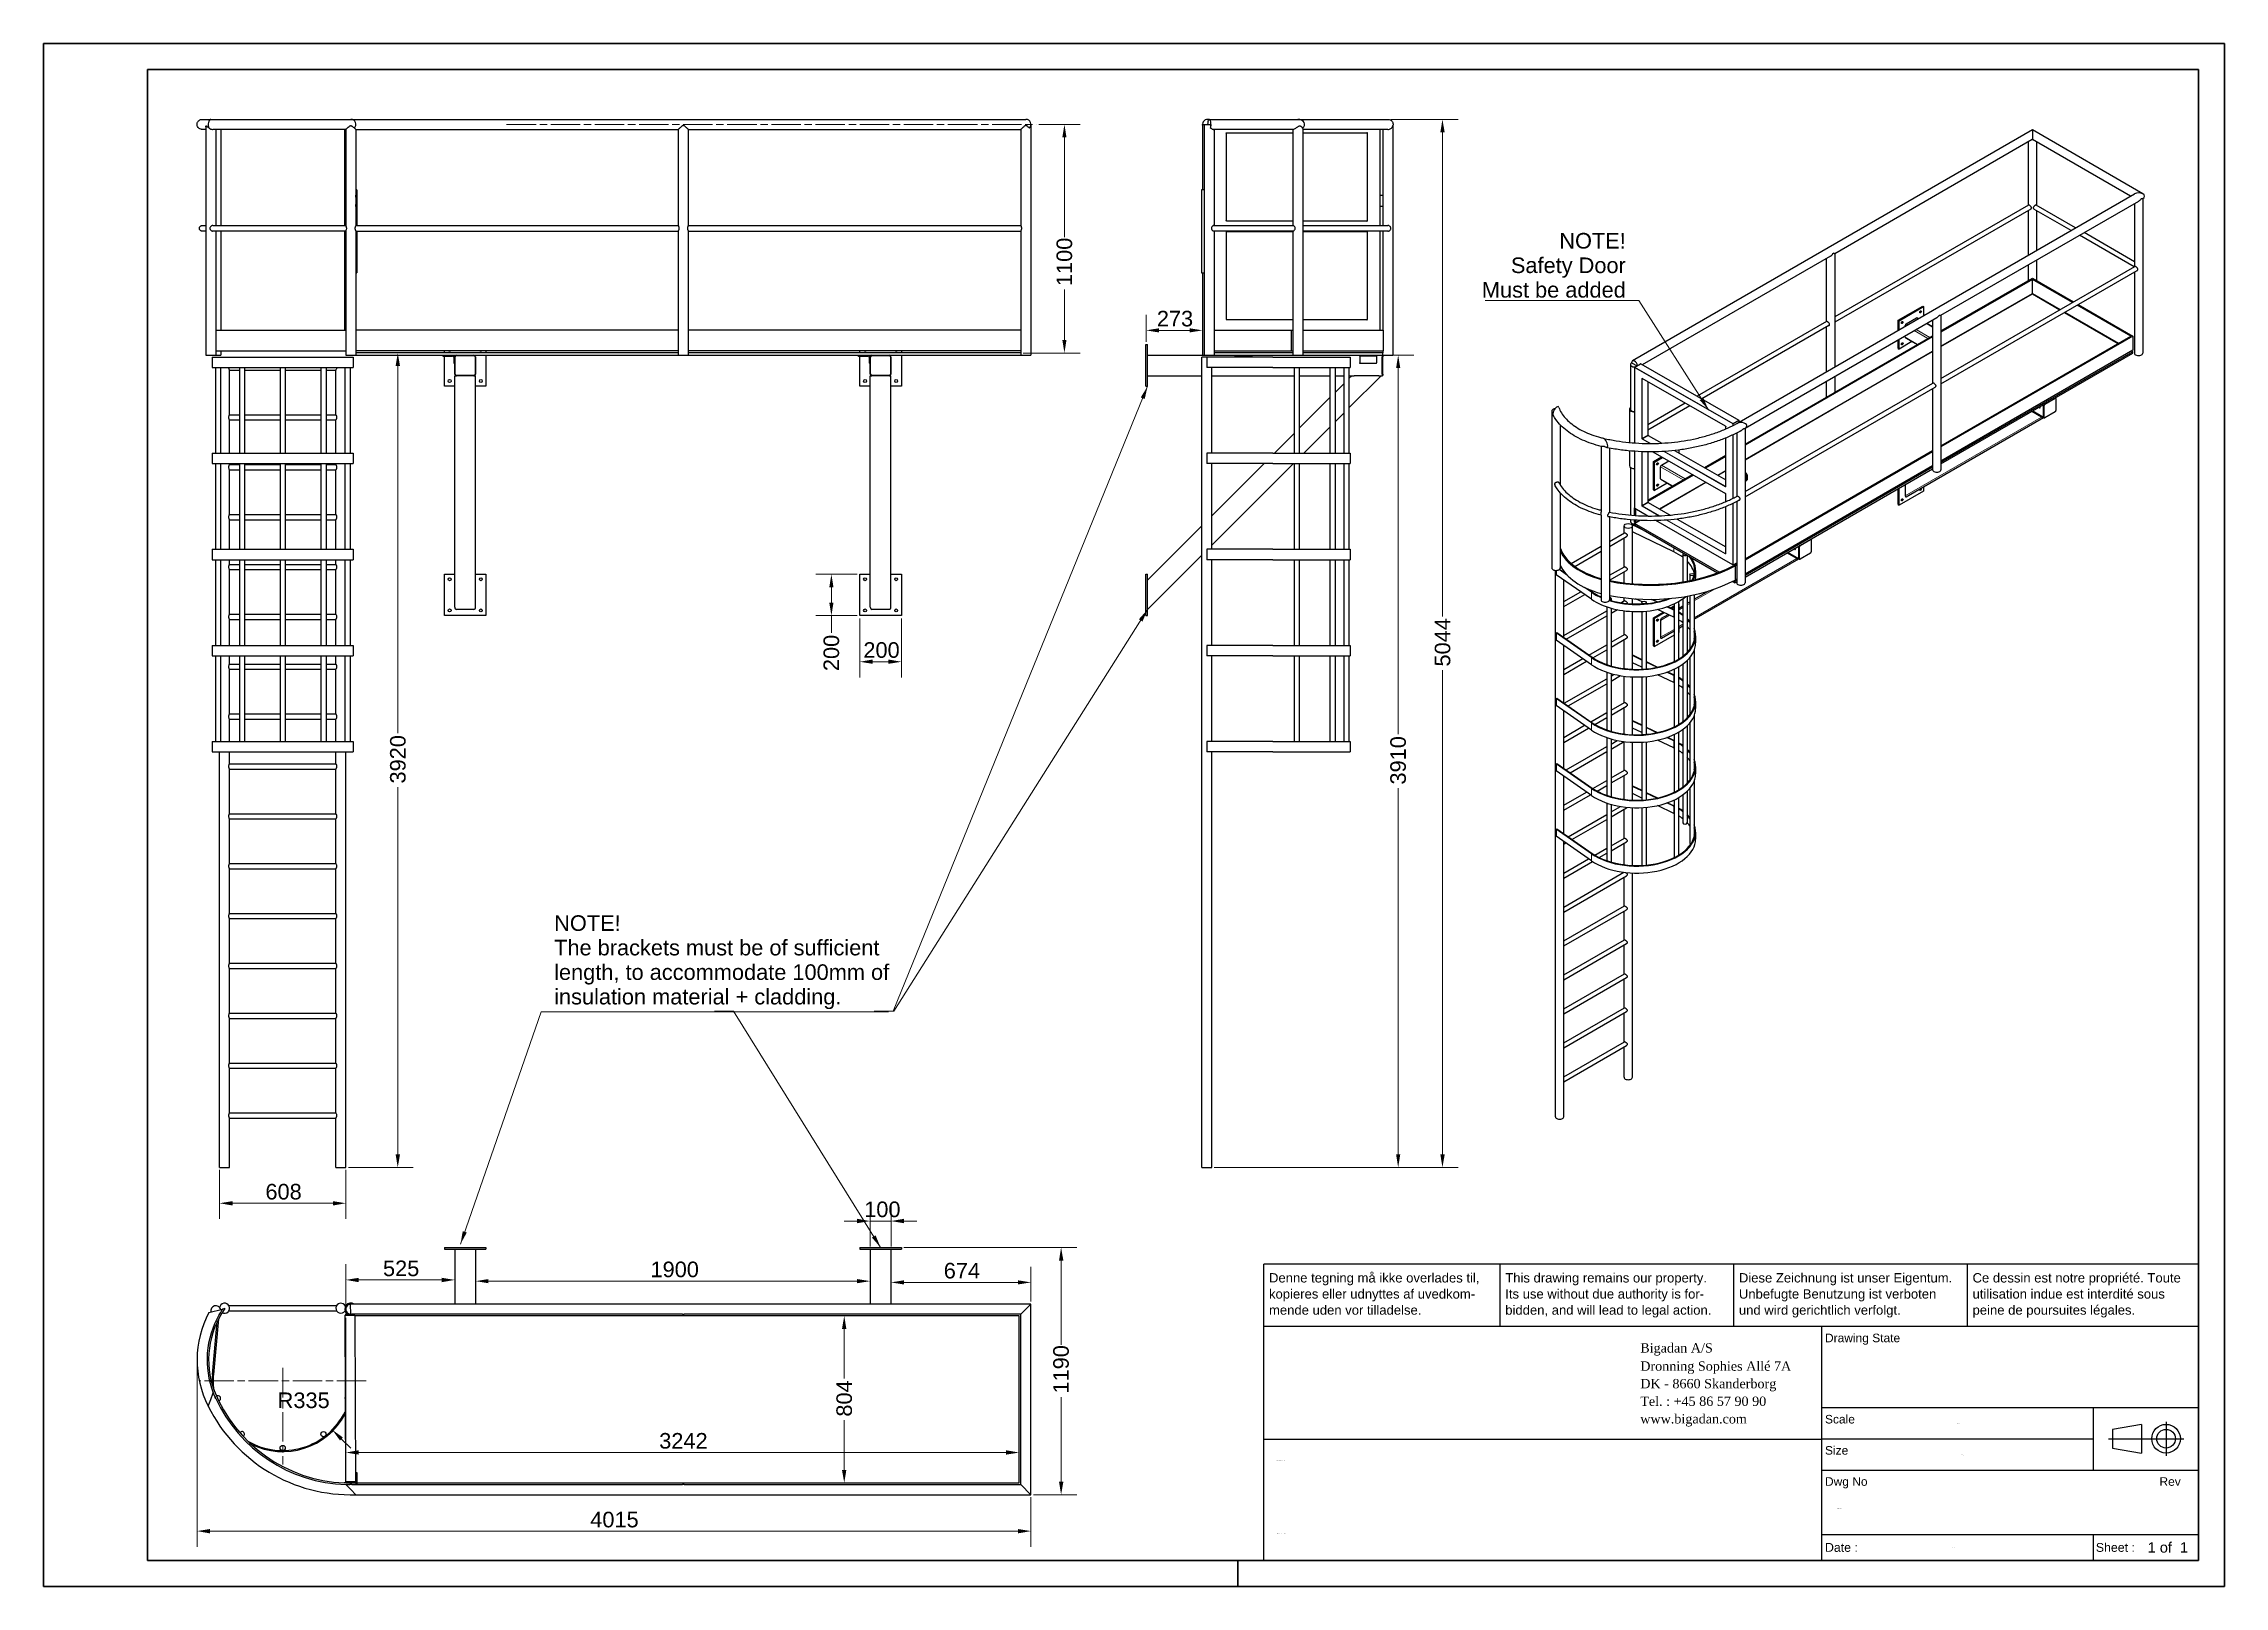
# Model space of a CAD drawing. Header units: millimetres. Extents: x 0 to 10500, y 0 to 7425.
import ezdxf
from ezdxf.enums import TextEntityAlignment as Align

# ---------------------------------------------------------------- set-up
doc = ezdxf.new("R2018")
doc.units = ezdxf.units.MM
doc.header["$LTSCALE"] = 25
doc.linetypes.add('CHAIN', pattern=[0.3543, 0.2362, -0.0295, 0.0591, -0.0295])
doc.layers.get('0').update_dxf_attribs({"lineweight": 18})
for name, color, linetype, lineweight in [('Border', 7, 'Continuous', 35), ('Center Mark', 7, 'Continuous', 18), ('Centerline', 7, 'Continuous', 18), ('Dimension', 7, 'Continuous', 18), ('Symbol', 7, 'Continuous', 18), ('Title', 7, 'Continuous', 25), ('Visible', 7, 'Continuous', 25), ('Visible Narrow', 7, 'Continuous', 18)]:
    doc.layers.add(name, color=color, linetype=linetype, lineweight=lineweight)
doc.styles.add('Note Text', font='arial.ttf')
doc.styles.get("Standard").update_dxf_attribs({"font": 'arial.ttf'})
doc.styles.add('Text Style150', font='arial.ttf')
doc.styles.add('Text Style72', font='arial.ttf')
doc.styles.add('Text Style85', font='times.ttf')
doc.styles.add('Title', font='arial.ttf')
doc.styles.add('Title150', font='arial.ttf')
doc.styles.add('Title200', font='arial.ttf')
doc.dimstyles.new('Default - Method 2a$7', dxfattribs={"dimscale": 25, "dimtxt": 3, "dimasz": 2.5, "dimexe": 3, "dimexo": 0.5, "dimgap": 0.7, "dimtad": 0, "dimtoh": 1, "dimdec": 1, "dimrnd": 1e-08, "dimtxsty": 'Title', "dimcen": 0.09, "dimdle": 10, "dimclrd": 256, "dimclre": 256, "dimclrt": 7, "dimazin": 2, "dimtfac": 0.833333, "dimtdec": 1, "dimtmove": 0, "dimatfit": 3, "dimfxl": 1, "dimtolj": 1, "dimlwd": -1, "dimlwe": -1, "dimarcsym": 0})
doc.dimstyles.new('Default - Method 2b', dxfattribs={"dimscale": 25, "dimtxt": 3, "dimasz": 2.5, "dimexe": 3, "dimexo": 0.5, "dimgap": 0.7, "dimtad": 0, "dimtoh": 1, "dimdec": 1, "dimrnd": 1e-08, "dimtxsty": 'Title', "dimcen": 0.09, "dimdle": 10, "dimclrd": 256, "dimclre": 256, "dimclrt": 7, "dimadec": 0, "dimazin": 2, "dimtfac": 0.833333, "dimtdec": 1, "dimtmove": 0, "dimatfit": 3, "dimfxl": 1, "dimtolj": 1, "dimlwd": -1, "dimlwe": -1, "dimarcsym": 0})

msp = doc.modelspace()

# ---------------------------------------------------------------- texts
at = {"layer": 'Symbol', "color": 7, "char_height": 75, "line_spacing_factor": 0.944221, "style": 'Title'}
for s, insert, width, attachment_point in [('\\fArial|b0|i0;NOTE!\\P\\fArial|b0|i0;Safety Door\\P\\fArial|b0|i0;Must be added', (7617.95, 6201.63), 693.0069, 9), ('\\fArial|b0|i0;NOTE!\\P\\fArial|b0|i0;The brackets must be of sufficient\\P\\fArial|b0|i0;length, to accommodate 100mm of \\P\\fArial|b0|i0;insulation material + cladding. ', (2458.09, 2778.07), 1641.9971, 7)]:
    msp.add_mtext(s, dxfattribs=dict(at, insert=insert, width=width, attachment_point=attachment_point))

# ---------------------------------------------------------------- blocks, each defined once
blk = doc.blocks.new('Borders Bigadan Border')
at = {"layer": 'Border'}
for p, q in [((0, 297), (420, 297)), ((0, 0), (0, 297)), ((420, 297), (415, 297)), ((420, 297), (420, 0)), ((415, 292), (20, 292)), ((20, 292), (20, 5)), ((415, 5), (415, 292)), ((20, 5), (415, 5)), ((230, 5), (230, 0)), ((420, 0), (0, 0))]:
    blk.add_line(p, q, dxfattribs=at)
blk = doc.blocks.new('Title Blocks Title')
at = {"layer": 'Title'}
for p, q in [((205, 62), (25, 62)), ((25, 50), (25, 62)), ((70.5, 50), (70.5, 62)), ((115.5, 50), (115.5, 62)), ((160.5, 50), (160.5, 62)), ((205, 50), (25, 50)), ((25, 5), (25, 50)), ((132.5, 5), (132.5, 50)), ((205, 34.36), (132.5, 34.36)), ((184.74, 34.36), (184.74, 22.36)), ((25, 28.36), (132.5, 28.36)), ((184.74, 28.36), (132.5, 28.36)), ((132.5, 22.36), (205, 22.36)), ((132.5, 10), (205, 10)), ((184.74, 10), (184.74, 5))]:
    blk.add_line(p, q, dxfattribs=at)
at = {"layer": 'Title', "lineweight": 25}
for p, q in [((194.05, 31.19), (188.45, 30.23)), ((188.45, 30.23), (188.45, 26.63)), ((194.05, 31.19), (194.05, 25.67)), ((198.77, 31.7), (198.77, 25.16)), ((187.65, 28.43), (202.19, 28.43)), ((188.45, 26.63), (194.05, 25.67))]:
    blk.add_line(p, q, dxfattribs=at)
for radius in [2.76, 1.8]:
    blk.add_circle((198.77, 28.43), radius, dxfattribs=at)
at = {"layer": 'Title'}
for s, height, style, p in [('Denne tegning må ikke overlades til,', 1.8, 'Text Style72', (26, 58.5)), ('This drawing remains our property.', 1.8, 'Text Style72', (71.5, 58.5)), ('Diese Zeichnung ist unser Eigentum.', 1.8, 'Text Style72', (116.5, 58.5)), ('Ce dessin est notre propriété. Toute', 1.8, 'Text Style72', (161.5, 58.5)), ('kopieres eller udnyttes af uvedkom-', 1.8, 'Text Style72', (26, 55.4)), ('Its use without due authority is for-', 1.8, 'Text Style72', (71.5, 55.4)), ('Unbefugte Benutzung ist verboten', 1.8, 'Text Style72', (116.5, 55.4)), ('utilisation indue est interdité sous', 1.8, 'Text Style72', (161.5, 55.4)), ('mende uden vor tilladelse.', 1.8, 'Text Style72', (26, 52.3)), ('bidden, and will lead to legal action.', 1.8, 'Text Style72', (71.5, 52.3)), ('und wird gerichtlich verfolgt.', 1.8, 'Text Style72', (116.5, 52.3)), ('peine de poursuites légales.', 1.8, 'Text Style72', (161.5, 52.3)), ('Bigadan A/S', 1.8, 'Text Style85', (97.5, 45.01)), ('Drawing State', 1.65, 'Title150', (133.08, 47)), ('Dronning Sophies Allé 7A', 1.8, 'Text Style85', (97.5, 41.51)), ('DK - 8660 Skanderborg', 1.8, 'Text Style85', (97.5, 38.13)), ('Tel. : +45 86 57 90 90', 1.8, 'Text Style85', (97.5, 34.74)), ('www.bigadan.com', 1.8, 'Text Style85', (97.5, 31.36)), ('Scale', 1.65, 'Title150', (133.08, 31.36)), ('Size', 1.65, 'Title150', (133.08, 25.36)), ('Dwg No', 1.65, 'Title150', (133.08, 19.36)), ('Rev', 1.65, 'Title150', (197.5, 19.36))]:
    blk.add_text(s, height=height, dxfattribs=dict(at, style=style)).set_placement(p)
at = {"layer": 'Title', "style": 'Text Style150'}
for s, p in [('Sheet :', (185.24, 7.5)), ('Date :', (133.08, 7.5))]:
    blk.add_text(s, height=1.7, dxfattribs=at).set_placement(p, align=Align.MIDDLE_LEFT)
at = {"layer": 'Title', "style": 'Title200'}
blk.add_text('1 of  1', height=2, dxfattribs=at).set_placement((203, 7.5), align=Align.MIDDLE_RIGHT)
at = {"layer": 'Title', "color": 1, "true_color": 0xff0000, "insert": (169, 47.68), "char_height": 2.5, "width": 40, "attachment_point": 5, "style": 'Note Text'}
blk.add_mtext('\\fArial|b0|i0; ', dxfattribs=at)
at = {"layer": 'Title', "color": 1, "lineweight": 5, "true_color": 0xff0000, "flags": 253}
blk.add_attdef('STATUS', text='', height=6.2, dxfattribs=at).set_placement((169, 40.36), align=Align.MIDDLE_CENTER)
at = {"layer": 'Title', "lineweight": 30, "flags": 104}
for tag, height, p in [('Initial_View_Scale', 2.39, (158.62, 31.36)), ('Sheet_Size', 2.4, (158.62, 25.36)), ('REVISION_NUMBER', 3.5, (200, 15)), ('CREATION_DATE', 2, (157.5, 7.5))]:
    blk.add_attdef(tag, text='', height=height, dxfattribs=at).set_placement(p, align=Align.MIDDLE_CENTER)
for tag, p in [('PROJECT', (27.5, 24.3)), ('TITLE', (27.5, 17.3)), ('DESCRIPTION', (27.5, 10.3))]:
    blk.add_attdef(tag, text='', height=2.8, dxfattribs=at).set_placement(p, align=Align.TOP_LEFT)
blk.add_attdef('PART_NUMBER', text='', height=3.5, dxfattribs=at).set_placement((135.5, 15), align=Align.MIDDLE_LEFT)
blk = doc.blocks.new('*D26')
at = {"layer": 'Defpoints', "color": 0, "transparency": 16777216}
for p in [(3855, 1302), (3855, 498), (3855, 498)]:
    blk.add_point(p, dxfattribs=at)
at = {"layer": 'Dimension', "transparency": 16777216}
for p, q in [((3855, 1239), (3855, 1000)), ((3855, 560), (3855, 800))]:
    blk.add_line(p, q, dxfattribs=at)
for points in [[(3844, 1239), (3865, 1239), (3855, 1302)], [(3844, 560), (3865, 560), (3855, 498)]]:
    blk.add_solid(points, dxfattribs=at)
at = {"layer": 'Dimension', "color": 7, "transparency": 16777216, "insert": (3893, 817), "char_height": 75, "attachment_point": 7, "rotation": 90, "style": 'Title'}
blk.add_mtext('\\A1;804', dxfattribs=at)
blk = doc.blocks.new('*D27')
at = {"layer": 'Defpoints', "color": 0, "transparency": 16777216}
for p in [(1455, 1305), (4697, 644), (4697, 644)]:
    blk.add_point(p, dxfattribs=at)
at = {"layer": 'Dimension', "transparency": 16777216}
for p, q in [((1455, 1292), (1455, 569)), ((1517, 644), (4634, 644))]:
    blk.add_line(p, q, dxfattribs=at)
for points in [[(1517, 655), (1517, 634), (1455, 644)], [(4634, 655), (4634, 634), (4697, 644)]]:
    blk.add_solid(points, dxfattribs=at)
at = {"layer": 'Dimension', "color": 7, "transparency": 16777216, "insert": (2964, 662), "char_height": 75, "attachment_point": 7, "style": 'Title'}
blk.add_mtext('\\A1;3242', dxfattribs=at)
blk = doc.blocks.new('*D28')
at = {"layer": 'Defpoints', "color": 0, "transparency": 16777216}
for p in [(4130, 1631), (4899, 1631), (4754, 441)]:
    blk.add_point(p, dxfattribs=at)
at = {"layer": 'Dimension', "transparency": 16777216}
for p, q in [((4142, 1631), (4974, 1631)), ((4899, 1568), (4899, 1162)), ((4899, 504), (4899, 910)), ((4766, 441), (4974, 441))]:
    blk.add_line(p, q, dxfattribs=at)
for points in [[(4889, 1568), (4910, 1568), (4899, 1631)], [(4889, 504), (4910, 504), (4899, 441)]]:
    blk.add_solid(points, dxfattribs=at)
at = {"layer": 'Dimension', "color": 7, "transparency": 16777216, "insert": (4937, 928), "char_height": 75, "attachment_point": 7, "rotation": 90, "style": 'Title'}
blk.add_mtext('\\A1;1190', dxfattribs=at)
blk = doc.blocks.new('*D29')
at = {"layer": 'Defpoints', "color": 0, "transparency": 16777216}
for p in [(739, 1093), (4754, 441), (4754, 266)]:
    blk.add_point(p, dxfattribs=at)
at = {"layer": 'Dimension', "transparency": 16777216}
for p, q in [((739, 1080), (739, 191)), ((4754, 429), (4754, 191)), ((801, 266), (4691, 266))]:
    blk.add_line(p, q, dxfattribs=at)
for points in [[(801, 276), (801, 255), (739, 266)], [(4691, 276), (4691, 255), (4754, 266)]]:
    blk.add_solid(points, dxfattribs=at)
at = {"layer": 'Dimension', "color": 7, "transparency": 16777216, "insert": (2632, 283), "char_height": 75, "attachment_point": 7, "style": 'Title'}
blk.add_mtext('\\A1;4015', dxfattribs=at)
blk = doc.blocks.new('*D30')
at = {"layer": 'Defpoints', "color": 0, "transparency": 16777216}
for p in [(4080, 1491), (4080, 1463), (4754, 1359)]:
    blk.add_point(p, dxfattribs=at)
at = {"layer": 'Dimension', "transparency": 16777216}
for p, q in [((4754, 1371), (4754, 1538)), ((4691, 1463), (4142, 1463))]:
    blk.add_line(p, q, dxfattribs=at)
for points in [[(4142, 1473), (4142, 1453), (4080, 1463)], [(4691, 1473), (4691, 1453), (4754, 1463)]]:
    blk.add_solid(points, dxfattribs=at)
at = {"layer": 'Dimension', "color": 7, "transparency": 16777216, "insert": (4334, 1481), "char_height": 75, "attachment_point": 7, "style": 'Title'}
blk.add_mtext('\\A1;674', dxfattribs=at)
blk = doc.blocks.new('*D31')
at = {"layer": 'Defpoints', "color": 0, "transparency": 16777216}
for p in [(3980, 1758), (3980, 1623), (4080, 1623)]:
    blk.add_point(p, dxfattribs=at)
at = {"layer": 'Dimension', "transparency": 16777216}
for p, q in [((3980, 1635), (3980, 1833)), ((4080, 1635), (4080, 1833)), ((3917, 1758), (3855, 1758)), ((4080, 1758), (3980, 1758)), ((4142, 1758), (4205, 1758))]:
    blk.add_line(p, q, dxfattribs=at)
for points in [[(3917, 1769), (3917, 1748), (3980, 1758)], [(4142, 1769), (4142, 1748), (4080, 1758)]]:
    blk.add_solid(points, dxfattribs=at)
at = {"layer": 'Dimension', "color": 7, "transparency": 16777216, "insert": (3951, 1776), "char_height": 75, "attachment_point": 7, "style": 'Title'}
blk.add_mtext('\\A1;100', dxfattribs=at)
blk = doc.blocks.new('*D32')
at = {"layer": 'Defpoints', "color": 0, "transparency": 16777216}
for p in [(2080, 1469), (2080, 1469), (3980, 1469)]:
    blk.add_point(p, dxfattribs=at)
at = {"layer": 'Dimension', "transparency": 16777216}
blk.add_line((3917, 1469), (2142, 1469), dxfattribs=at)
for points in [[(2142, 1479), (2142, 1459), (2080, 1469)], [(3917, 1479), (3917, 1459), (3980, 1469)]]:
    blk.add_solid(points, dxfattribs=at)
at = {"layer": 'Dimension', "color": 7, "transparency": 16777216, "insert": (2922, 1487), "char_height": 75, "attachment_point": 7, "style": 'Title'}
blk.add_mtext('\\A1;1900', dxfattribs=at)
blk = doc.blocks.new('*D33')
at = {"layer": 'Defpoints', "color": 0, "transparency": 16777216}
for p in [(1980, 1475), (1980, 1475), (1455, 1310)]:
    blk.add_point(p, dxfattribs=at)
at = {"layer": 'Dimension', "transparency": 16777216}
for p, q in [((1455, 1322), (1455, 1550)), ((1517, 1475), (1917, 1475))]:
    blk.add_line(p, q, dxfattribs=at)
for points in [[(1517, 1485), (1517, 1464), (1455, 1475)], [(1917, 1485), (1917, 1464), (1980, 1475)]]:
    blk.add_solid(points, dxfattribs=at)
at = {"layer": 'Dimension', "color": 7, "transparency": 16777216, "insert": (1634, 1492), "char_height": 75, "attachment_point": 7, "style": 'Title'}
blk.add_mtext('\\A1;525', dxfattribs=at)
blk = doc.blocks.new('*D34')
at = {"layer": 'Defpoints', "color": 0, "transparency": 16777216}
for p in [(847, 2016), (1455, 2016), (1455, 1844)]:
    blk.add_point(p, dxfattribs=at)
at = {"layer": 'Dimension', "transparency": 16777216}
for p, q in [((847, 2004), (847, 1769)), ((1455, 2004), (1455, 1769)), ((910, 1844), (1393, 1844))]:
    blk.add_line(p, q, dxfattribs=at)
for points in [[(910, 1854), (910, 1833), (847, 1844)], [(1393, 1854), (1393, 1833), (1455, 1844)]]:
    blk.add_solid(points, dxfattribs=at)
at = {"layer": 'Dimension', "color": 7, "transparency": 16777216, "insert": (1068, 1861), "char_height": 75, "attachment_point": 7, "style": 'Title'}
blk.add_mtext('\\A1;608', dxfattribs=at)
blk = doc.blocks.new('*D35')
at = {"layer": 'Defpoints', "color": 0, "transparency": 16777216}
for p in [(1479, 5936), (1455, 2016), (1705, 2016)]:
    blk.add_point(p, dxfattribs=at)
at = {"layer": 'Dimension', "transparency": 16777216}
for p, q in [((1705, 5874), (1705, 4106)), ((1705, 2079), (1705, 3847)), ((1468, 2016), (1780, 2016))]:
    blk.add_line(p, q, dxfattribs=at)
for points in [[(1695, 5874), (1716, 5874), (1705, 5936)], [(1695, 2079), (1716, 2079), (1705, 2016)]]:
    blk.add_solid(points, dxfattribs=at)
at = {"layer": 'Dimension', "color": 7, "transparency": 16777216, "insert": (1744, 3864), "char_height": 75, "attachment_point": 7, "rotation": 90, "style": 'Title'}
blk.add_mtext('\\A1;3920', dxfattribs=at)
blk = doc.blocks.new('*D36')
at = {"layer": 'Defpoints', "color": 0, "transparency": 16777216}
for p in [(5308, 6045), (5580, 6045), (5308, 5976)]:
    blk.add_point(p, dxfattribs=at)
at = {"layer": 'Dimension', "transparency": 16777216}
for p, q in [((5308, 5989), (5308, 6120)), ((5518, 6045), (5370, 6045))]:
    blk.add_line(p, q, dxfattribs=at)
for points in [[(5370, 6055), (5370, 6035), (5308, 6045)], [(5518, 6055), (5518, 6035), (5580, 6045)]]:
    blk.add_solid(points, dxfattribs=at)
at = {"layer": 'Dimension', "color": 7, "transparency": 16777216, "insert": (5360, 6063), "char_height": 75, "attachment_point": 7, "style": 'Title'}
blk.add_mtext('\\A1;273', dxfattribs=at)
blk = doc.blocks.new('*D37')
at = {"layer": 'Defpoints', "color": 0, "transparency": 16777216}
for p in [(3930, 4672), (4130, 4672), (3930, 4450)]:
    blk.add_point(p, dxfattribs=at)
at = {"layer": 'Dimension', "transparency": 16777216}
for p, q in [((3930, 4659), (3930, 4375)), ((4130, 4659), (4130, 4375)), ((4067, 4450), (3992, 4450))]:
    blk.add_line(p, q, dxfattribs=at)
for points in [[(3992, 4461), (3992, 4440), (3930, 4450)], [(4067, 4461), (4067, 4440), (4130, 4450)]]:
    blk.add_solid(points, dxfattribs=at)
at = {"layer": 'Dimension', "color": 7, "transparency": 16777216, "insert": (3947, 4468), "char_height": 75, "attachment_point": 7, "style": 'Title'}
blk.add_mtext('\\A1;200', dxfattribs=at)
blk = doc.blocks.new('*D38')
at = {"layer": 'Defpoints', "color": 0, "transparency": 16777216}
for p in [(3793, 4872), (3930, 4872), (3930, 4672)]:
    blk.add_point(p, dxfattribs=at)
at = {"layer": 'Dimension', "transparency": 16777216}
for p, q in [((3917, 4872), (3718, 4872)), ((3793, 4809), (3793, 4734)), ((3917, 4672), (3718, 4672)), ((3793, 4672), (3793, 4589))]:
    blk.add_line(p, q, dxfattribs=at)
for points in [[(3783, 4809), (3803, 4809), (3793, 4872)], [(3783, 4734), (3803, 4734), (3793, 4672)]]:
    blk.add_solid(points, dxfattribs=at)
at = {"layer": 'Dimension', "color": 7, "transparency": 16777216, "insert": (3831, 4405), "char_height": 75, "attachment_point": 7, "rotation": 90, "style": 'Title'}
blk.add_mtext('\\A1;200', dxfattribs=at)
blk = doc.blocks.new('*D39')
at = {"layer": 'Defpoints', "color": 0, "transparency": 16777216}
for p in [(6473, 7060), (5624, 2016), (6735, 2016)]:
    blk.add_point(p, dxfattribs=at)
at = {"layer": 'Dimension', "transparency": 16777216}
for p, q in [((6486, 7060), (6810, 7060)), ((6735, 6998), (6735, 4668)), ((6735, 2079), (6735, 4409)), ((5636, 2016), (6810, 2016))]:
    blk.add_line(p, q, dxfattribs=at)
for points in [[(6725, 6998), (6746, 6998), (6735, 7060)], [(6725, 2079), (6746, 2079), (6735, 2016)]]:
    blk.add_solid(points, dxfattribs=at)
at = {"layer": 'Dimension', "color": 7, "transparency": 16777216, "insert": (6774, 4427), "char_height": 75, "attachment_point": 7, "rotation": 90, "style": 'Title'}
blk.add_mtext('\\A1;5044', dxfattribs=at)
blk = doc.blocks.new('*D40')
at = {"layer": 'Defpoints', "color": 0, "transparency": 16777216}
for p in [(4780, 7036), (4915, 7036), (4705, 5936)]:
    blk.add_point(p, dxfattribs=at)
at = {"layer": 'Dimension', "transparency": 16777216}
for p, q in [((4792, 7036), (4990, 7036)), ((4915, 6974), (4915, 6493)), ((4915, 5999), (4915, 6241)), ((4717, 5936), (4990, 5936))]:
    blk.add_line(p, q, dxfattribs=at)
for points in [[(4905, 6974), (4925, 6974), (4915, 7036)], [(4905, 5999), (4925, 5999), (4915, 5936)]]:
    blk.add_solid(points, dxfattribs=at)
at = {"layer": 'Dimension', "color": 7, "transparency": 16777216, "insert": (4953, 6258), "char_height": 75, "attachment_point": 7, "rotation": 90, "style": 'Title'}
blk.add_mtext('\\A1;1100', dxfattribs=at)
blk = doc.blocks.new('*D41')
at = {"layer": 'Defpoints', "color": 0, "transparency": 16777216}
for p in [(1151, 989), (1390, 753)]:
    blk.add_point(p, dxfattribs=at)
at = {"layer": 'Dimension', "transparency": 16777216}
blk.add_line((1434, 709), (1479, 665), dxfattribs=at)
blk.add_solid([(1441, 717), (1427, 702), (1390, 753)], dxfattribs=at)
at = {"layer": 'Dimension', "color": 7, "transparency": 16777216, "insert": (1127, 857), "char_height": 75, "attachment_point": 7, "style": 'Title'}
blk.add_mtext('\\A1;R335', dxfattribs=at)
blk = doc.blocks.new('*D42')
at = {"layer": 'Defpoints', "color": 0, "transparency": 16777216}
for p in [(6449, 5926), (5624, 2016), (6522, 2016)]:
    blk.add_point(p, dxfattribs=at)
at = {"layer": 'Dimension', "transparency": 16777216}
for p, q in [((6461, 5926), (6597, 5926)), ((6522, 5864), (6522, 4101)), ((6522, 2079), (6522, 3842)), ((5636, 2016), (6597, 2016))]:
    blk.add_line(p, q, dxfattribs=at)
for points in [[(6512, 5864), (6532, 5864), (6522, 5926)], [(6512, 2079), (6532, 2079), (6522, 2016)]]:
    blk.add_solid(points, dxfattribs=at)
at = {"layer": 'Dimension', "color": 7, "transparency": 16777216, "insert": (6560, 3859), "char_height": 75, "attachment_point": 7, "rotation": 90, "style": 'Title'}
blk.add_mtext('\\A1;3910', dxfattribs=at)

# ---------------------------------------------------------------- dimensions: what is measured, and where the dimension line sits
at = {"layer": 'Dimension'}
for base, p1, p2, angle, override, picture, middle in [((4914.96, 7036.27), (4704.98, 5936.27), (4779.75, 7036.27), 90, {"dimgap": 0.7, "dimtoh": 0, "dimdec": 1, "dimtol": 0, "dimlim": 0, "dimtp": 0, "dimtm": 0, "dimtdec": 1, "dimtofl": 0, "dimatfit": 1}, '*D40', (4914.96, 6366.78)), ((6735.26, 2016.27), (6473.11, 7060.42), (5623.97, 2016.27), 270, {"dimgap": 0.7, "dimtoh": 0, "dimdec": 0, "dimtol": 0, "dimlim": 0, "dimtp": 0, "dimtm": 0, "dimtdec": 1, "dimtofl": 0, "dimatfit": 1}, '*D39', (6735.26, 4538.35)), ((5307.57, 6045.07), (5580.27, 6045.07), (5307.57, 5976.27), 180, {"dimgap": 0.7, "dimtad": 1, "dimtoh": 0, "dimdec": 0, "dimse1": 1, "dimtol": 0, "dimlim": 0, "dimtp": 0, "dimtm": 0, "dimtdec": 1, "dimtofl": 0, "dimatfit": 1}, '*D36', (5443.92, 6045.07)), ((1705.18, 2016.27), (1479.13, 5936.27), (1455.18, 2016.27), 90, {"dimgap": 0.7, "dimtoh": 0, "dimdec": 1, "dimse1": 1, "dimtol": 0, "dimlim": 0, "dimtp": 0, "dimtm": 0, "dimtdec": 1, "dimtofl": 0, "dimatfit": 1}, '*D35', (1705.18, 3976.27)), ((6521.92, 2016.27), (6448.57, 5926.27), (5623.97, 2016.27), 270, {"dimgap": 0.7, "dimtoh": 0, "dimdec": 1, "dimtol": 0, "dimlim": 0, "dimtp": 0, "dimtm": 0, "dimtdec": 1, "dimtofl": 0, "dimatfit": 1}, '*D42', (6521.92, 3971.27)), ((3793.03, 4871.97), (3929.98, 4671.97), (3929.98, 4871.97), 270, {"dimgap": 0.7, "dimtoh": 0, "dimdec": 1, "dimtol": 0, "dimlim": 0, "dimtp": 0, "dimtm": 0, "dimtdec": 1, "dimtofl": 0, "dimatfit": 2}, '*D38', (3793.03, 4488.41)), ((3929.98, 4450.11), (4129.98, 4671.97), (3929.98, 4671.97), 180, {"dimgap": 0.7, "dimtad": 1, "dimtoh": 0, "dimdec": 1, "dimtol": 0, "dimlim": 0, "dimtp": 0, "dimtm": 0, "dimtdec": 1, "dimtofl": 0, "dimatfit": 1}, '*D37', (4029.98, 4450.11)), ((3979.98, 1758.48), (4079.98, 1622.97), (3979.98, 1622.97), 180, {"dimgap": 0.7, "dimtad": 1, "dimtoh": 0, "dimdec": 1, "dimtol": 0, "dimlim": 0, "dimtp": 0, "dimtm": 0, "dimtdec": 1, "dimtofl": 1, "dimatfit": 1}, '*D31', (4029.98, 1758.48)), ((2079.98, 1469.01), (3979.98, 1469.01), (2079.98, 1469.01), 180, {"dimgap": 0.7, "dimtad": 1, "dimtoh": 0, "dimdec": 1, "dimse1": 1, "dimse2": 1, "dimtol": 0, "dimlim": 0, "dimtp": 0, "dimtm": 0, "dimtdec": 1, "dimtofl": 0, "dimatfit": 1}, '*D32', (3029.98, 1469.01)), ((4899.15, 1630.97), (4753.66, 441.29), (4129.98, 1630.97), 270, {"dimgap": 0.7, "dimtoh": 0, "dimdec": 0, "dimtol": 0, "dimlim": 0, "dimtp": 0, "dimtm": 0, "dimtdec": 1, "dimtofl": 0, "dimatfit": 1}, '*D28', (4899.15, 1036.13)), ((3854.85, 497.97), (3854.85, 1301.97), (3854.85, 497.97), 90, {"dimgap": 0.7, "dimtoh": 0, "dimdec": 1, "dimse1": 1, "dimse2": 1, "dimtol": 0, "dimlim": 0, "dimtp": 0, "dimtm": 0, "dimtdec": 1, "dimtofl": 0, "dimatfit": 1}, '*D26', (3854.85, 899.97))]:
    dim = msp.add_linear_dim(base=base, p1=p1, p2=p2, angle=angle, dimstyle='Default - Method 2b', override=override, dxfattribs=at)
    dim.commit()
    dim.dimension.update_dxf_attribs({"geometry": picture, "text_midpoint": middle, "dimtype": 160})
for base, p1, p2, override, picture, middle in [((1455.18, 1843.73), (847.18, 2016.27), (1455.18, 2016.27), {"dimgap": 0.7, "dimtad": 1, "dimtoh": 0, "dimdec": 1, "dimtol": 0, "dimlim": 0, "dimtp": 0, "dimtm": 0, "dimtdec": 1, "dimtofl": 0, "dimatfit": 1}, '*D34', (1151.18, 1843.73)), ((1979.98, 1474.7), (1454.98, 1309.97), (1979.98, 1474.7), {"dimgap": 0.7, "dimtad": 1, "dimtoh": 0, "dimdec": 1, "dimse2": 1, "dimtol": 0, "dimlim": 0, "dimtp": 0, "dimtm": 0, "dimtdec": 1, "dimtofl": 0, "dimatfit": 1}, '*D33', (1717.48, 1474.7)), ((4079.98, 1463.08), (4753.66, 1358.65), (4079.98, 1491.14), {"dimgap": 0.7, "dimtad": 1, "dimtoh": 0, "dimdec": 0, "dimse2": 1, "dimtol": 0, "dimlim": 0, "dimtp": 0, "dimtm": 0, "dimtdec": 1, "dimtofl": 0, "dimatfit": 1}, '*D30', (4416.82, 1463.08)), ((4696.98, 644.35), (1454.98, 1304.52), (4696.98, 644.35), {"dimgap": 0.7, "dimtad": 1, "dimtoh": 0, "dimdec": 1, "dimse2": 1, "dimtol": 0, "dimlim": 0, "dimtp": 0, "dimtm": 0, "dimtdec": 1, "dimtofl": 0, "dimatfit": 1}, '*D27', (3075.98, 644.35)), ((4753.66, 265.66), (738.68, 1092.91), (4753.66, 441.29), {"dimgap": 0.7, "dimtad": 1, "dimtoh": 0, "dimdec": 1, "dimtol": 0, "dimlim": 0, "dimtp": 0, "dimtm": 0, "dimtdec": 1, "dimtofl": 0, "dimatfit": 1}, '*D29', (2746.17, 265.66))]:
    dim = msp.add_linear_dim(base=base, p1=p1, p2=p2, dimstyle='Default - Method 2b', override=override, dxfattribs=at)
    dim.commit()
    dim.dimension.update_dxf_attribs({"geometry": picture, "text_midpoint": middle, "dimtype": 160})
dim = msp.add_radius_dim(center=(1151.18, 988.56), mpoint=(1389.65, 753.24), dimstyle='Default - Method 2b', override={"dimgap": 0.7, "dimtih": 1, "dimdec": 1, "dimlfac": 1, "dimcen": 0, "dimdle": 0, "dimtol": 0, "dimlim": 0, "dimtp": 0, "dimtm": 0, "dimtdec": 1, "dimtofl": 0, "dimtmove": 2}, dxfattribs=at)
dim.commit()
dim.dimension.update_dxf_attribs({"geometry": '*D41', "text_midpoint": (1245.59, 895.41), "dimtype": 164})

# ---------------------------------------------------------------- linework, layer by layer
at = {"layer": 'Center Mark', "linetype": 'CHAIN', "ltscale": 23.990969}
for p, q in [((1151.18, 1051.06), (1151.18, 586.03)), ((1553.71, 988.56), (748.65, 988.56))]:
    msp.add_line(p, q, dxfattribs=at)
at = {"layer": 'Centerline', "linetype": 'CHAIN', "ltscale": 23.990969}
msp.add_line((2229.32, 7036.27), (4779.75, 7036.27), dxfattribs=at)
at = {"layer": 'Visible'}
for p, q in [((763.43, 7060.42), (804.78, 7060.42)), ((804.78, 7060.42), (1479.52, 7060.42)), ((1479.52, 7060.42), (4729.52, 7060.42)), ((5580.28, 7031.93), (5580.28, 7036.27)), ((5580.28, 7036.27), (5588.27, 7036.27)), ((5588.27, 7036.27), (5618.29, 7036.27)), ((5588.27, 7036.27), (5588.27, 5926.27)), ((5612.56, 7060.42), (5604.03, 7060.42)), ((5612.56, 7060.42), (6039.09, 7060.42)), ((5618.29, 7036.27), (5618.29, 7018.82)), ((6039.09, 7060.42), (6473.11, 7060.42)), ((780.83, 7012.12), (763.43, 7012.12)), ((780.83, 7024.75), (780.83, 5926.27)), ((1454.98, 7012.12), (814.97, 7012.12)), ((829.13, 7012.12), (829.13, 6549.72)), ((853.28, 7012.12), (853.28, 6549.72)), ((1449.76, 6549.72), (1449.76, 7012.12)), ((1452.01, 6996.27), (1452.87, 6996.27)), ((1452.87, 6573.27), (1452.87, 6994.27)), ((1454.98, 7012.12), (1454.98, 6549.72)), ((1503.28, 7012.12), (3055.83, 7012.12)), ((1503.28, 7012.12), (1503.28, 6549.72)), ((3055.83, 7012.12), (3055.83, 6549.72)), ((3104.13, 7012.12), (4704.98, 7012.12)), ((3104.13, 7012.12), (3104.13, 6549.72)), ((4704.98, 7012.12), (4704.98, 6549.72)), ((4753.28, 7032), (4753.28, 5926.27)), ((5580.27, 7032), (5580.27, 6721.27)), ((6016.48, 7012.12), (5633.26, 7012.12)), ((5636.57, 7012.12), (5636.57, 6549.72)), ((5694.03, 6994.27), (5694.03, 6573.27)), ((5696.03, 6996.27), (6014.42, 6996.27)), ((6014.42, 7012.12), (6014.42, 6549.72)), ((6062.72, 7014.22), (6062.72, 6545.43)), ((6472.72, 7012.12), (6062.72, 7012.12)), ((6062.72, 6996.27), (6372.03, 6996.27)), ((6373.84, 6573.27), (6373.84, 6994.27)), ((6434.03, 7012.12), (6434.03, 6549.72)), ((6448.57, 7012.12), (6448.57, 6549.72)), ((6496.87, 7030.3), (6496.87, 5926.27)), ((9575.34, 7009.58), (7649.63, 5897.78)), ((9574.86, 6962.85), (8623.69, 6413.69)), ((9555.21, 6951.5), (9555.21, 6647.46)), ((9575.34, 7009.58), (9575.34, 6969.93)), ((10107.56, 6702.3), (9575.34, 7009.58)), ((9575.34, 6969.93), (9575.34, 6963.13)), ((10047.21, 6690.68), (9575.81, 6962.85)), ((9595.46, 6951.5), (9595.46, 6647.46)), ((1449.76, 6721.27), (1449.63, 6721.27)), ((1449.63, 6721.27), (1449.63, 6549.72)), ((1508.63, 6721.27), (1503.28, 6721.27)), ((1508.63, 6721.27), (1508.63, 6549.72)), ((5588.27, 6721.27), (5574.92, 6721.27)), ((5574.92, 6721.27), (5574.92, 6321.27)), ((1503.28, 6696.27), (1503.33, 6696.27)), ((1503.33, 6641.27), (1503.28, 6641.27)), ((1508.33, 6696.27), (1503.33, 6696.27)), ((1503.33, 6641.27), (1508.33, 6641.27)), ((1503.37, 6686.27), (1503.37, 6651.27)), ((1508.37, 6686.27), (1508.37, 6651.27)), ((6434.03, 6696.27), (6448.57, 6696.27)), ((6448.57, 6641.27), (6434.03, 6641.27)), ((8152.49, 5596.76), (10067.34, 6702.3)), ((9556.53, 6648.22), (8623.69, 6109.65)), ((9567.53, 6628.7), (8623.69, 6083.77)), ((9135.34, 6117.75), (10087.44, 6667.44)), ((9555.21, 6621.59), (9555.21, 6406.63)), ((9761.5, 6525.73), (9583.15, 6628.7)), ((9783.91, 6538.66), (9594.15, 6648.22)), ((9595.46, 6621.59), (9595.46, 6429.86)), ((10066.86, 6655.56), (10066.86, 6351.53)), ((10107.11, 6678.8), (10107.56, 6679.06)), ((10107.11, 6678.8), (10107.11, 5935.42)), ((763.43, 6549.72), (780.83, 6549.72)), ((780.83, 6522.82), (763.43, 6522.82)), ((814.97, 6549.72), (1454.98, 6549.72)), ((1454.98, 6522.82), (814.97, 6522.82)), ((829.13, 6522.82), (829.13, 5926.27)), ((853.28, 6522.82), (853.28, 6046.27)), ((1449.63, 6522.82), (1449.63, 6321.27)), ((1449.76, 6048.26), (1449.76, 6522.82)), ((1452.87, 6571.27), (1452.01, 6571.27)), ((1452.01, 6521.27), (1452.87, 6521.27)), ((1452.87, 6098.27), (1452.87, 6519.27)), ((1454.98, 6522.82), (1454.98, 5926.27)), ((1503.28, 6549.72), (3055.83, 6549.72)), ((1503.28, 6522.82), (3055.83, 6522.82)), ((1503.28, 6522.82), (1503.28, 5926.27)), ((1508.63, 6522.82), (1508.63, 6321.27)), ((3055.83, 6522.82), (3055.83, 5926.27)), ((3104.13, 6549.72), (4704.98, 6549.72)), ((3104.13, 6522.82), (4704.98, 6522.82)), ((3104.13, 6522.82), (3104.13, 5926.27)), ((4704.98, 6522.82), (4704.98, 5926.27)), ((5633.26, 6549.72), (6016.48, 6549.72)), ((6016.48, 6522.82), (5633.26, 6522.82)), ((5636.57, 6522.82), (5636.57, 5926.27)), ((5694.03, 6519.27), (5694.03, 6098.27)), ((6014.42, 6571.27), (5696.03, 6571.27)), ((5696.03, 6521.27), (6014.42, 6521.27)), ((6014.42, 6522.82), (6014.42, 5926.27)), ((6372.03, 6571.27), (6062.72, 6571.27)), ((6062.72, 6549.72), (6472.72, 6549.72)), ((6062.72, 6527.12), (6062.72, 5926.27)), ((6472.72, 6522.82), (6062.72, 6522.82)), ((6062.72, 6521.27), (6372.03, 6521.27)), ((6373.84, 6098.27), (6373.84, 6519.27)), ((6434.03, 6522.82), (6434.03, 6046.27)), ((6448.57, 6522.82), (6448.57, 6046.27)), ((10066.86, 6375.3), (9824.15, 6515.43)), ((8614.96, 6415.45), (8620.16, 6418.46)), ((8623.69, 6413.69), (8623.69, 5868.81)), ((10065.04, 6350.48), (9801.74, 6502.49)), ((1449.63, 6321.27), (1449.76, 6321.27)), ((1503.28, 6321.27), (1508.63, 6321.27)), ((5574.92, 6321.27), (5588.27, 6321.27)), ((5580.27, 6321.27), (5580.27, 5926.27)), ((8603.09, 6401.79), (7697.53, 5878.97)), ((8583.44, 6390.45), (8583.44, 6086.41)), ((9135.34, 5813.71), (10068.44, 6352.44)), ((9135.34, 5787.84), (10079.84, 6333.14)), ((9555.21, 6360.16), (9555.21, 6284.7)), ((9595.46, 6383.4), (9595.46, 6284.7)), ((10066.86, 6325.65), (10066.86, 5935.42)), ((9135.34, 6042.29), (9575.34, 6296.32)), ((9575.34, 6290.6), (9135.34, 6036.57)), ((9135.34, 5968.53), (9575.34, 6222.56)), ((9135.34, 5967.17), (9575.34, 6221.2)), ((9575.34, 6296.32), (9773.29, 6182.03)), ((9768.34, 6179.17), (9575.34, 6290.6)), ((9575.34, 6222.56), (9575.34, 6290.6)), ((9575.34, 6222.56), (9709.41, 6145.15)), ((9575.34, 6221.2), (9708.23, 6144.47)), ((1452.87, 6096.27), (1452.01, 6096.27)), ((6014.42, 6096.27), (5696.03, 6096.27)), ((6372.03, 6096.27), (6062.72, 6096.27)), ((8192.71, 5573.52), (9115.67, 6106.39)), ((8929.51, 6093.96), (9047.36, 6162)), ((8929.51, 6093.96), (8934.23, 6091.24)), ((8929.51, 6045.38), (8929.51, 6093.96)), ((8934.23, 6091.24), (9052.08, 6159.28)), ((8934.23, 6048.1), (8934.23, 6091.24)), ((8968.4, 6076.95), (9017.9, 6105.53)), ((9021.24, 6105.86), (9027.75, 6102.1)), ((9047.36, 6162), (9052.08, 6159.28)), ((9052.08, 6159.28), (9052.08, 6116.14)), ((9095.09, 6094.51), (9095.09, 5790.48)), ((9135.34, 6117.75), (9135.34, 5374.37)), ((9730.64, 6131.53), (9989, 5982.37)), ((9731.82, 6132.21), (9990.17, 5983.05)), ((10049.1, 6017.07), (9790.75, 6166.23)), ((9795.7, 6169.09), (10059.01, 6017.07)), ((829.13, 6046.27), (1454.98, 6046.27)), ((3055.83, 6046.27), (1503.28, 6046.27)), ((4704.98, 6046.27), (3104.13, 6046.27)), ((5636.57, 6046.27), (6007.13, 6046.27)), ((6007.13, 6046.27), (6014.42, 6046.27)), ((6007.13, 6046.27), (6007.13, 5946.27)), ((6062.72, 6046.27), (6448.98, 6046.27)), ((6448.98, 6046.27), (6448.98, 5946.27)), ((8584.75, 6087.17), (7961.94, 5727.59)), ((8595.76, 6067.64), (7984.45, 5714.71)), ((9095.09, 6013.33), (8192.03, 5491.95)), ((8583.44, 6060.53), (8583.44, 5845.57)), ((8620.16, 5744.85), (9095.09, 6019.05)), ((8929.51, 5957.88), (8929.51, 5998.91)), ((8934.23, 5955.16), (8934.23, 6001.64)), ((8995.91, 5990.77), (8934.23, 5955.16)), ((8963.69, 6065.11), (8963.69, 6068.78)), ((8963.69, 6011.63), (8963.69, 6018.65)), ((8965.07, 6008.58), (9021.01, 5976.28)), ((9067.99, 6078.86), (9095.09, 6063.22)), ((9135.34, 5489.52), (10049.1, 6017.07)), ((10059.01, 6017.07), (9135.34, 5483.8)), ((9197.22, 6004.25), (9198.4, 6003.57)), ((10059.01, 6017.07), (10059.01, 5949.03)), ((780.83, 5926.27), (829.13, 5926.27)), ((811.15, 5916.27), (1491.21, 5916.27)), ((811.15, 5916.27), (811.15, 5866.27)), ((829.13, 5946.27), (1454.98, 5946.27)), ((829.13, 5926.27), (853.28, 5926.27)), ((853.28, 5946.27), (853.28, 5926.27)), ((1454.98, 5926.27), (1503.28, 5926.27)), ((1491.21, 5916.27), (1491.21, 5866.27)), ((3055.83, 5946.27), (1503.28, 5946.27)), ((3055.83, 5936.27), (1503.28, 5936.27)), ((1503.28, 5926.27), (3055.83, 5926.27)), ((1919.98, 5926.27), (1919.98, 5924.27)), ((1922.98, 5921.27), (1968.98, 5921.27)), ((1929.98, 5936.27), (1929.98, 5946.27)), ((1929.98, 5776.27), (1929.98, 5921.27)), ((1974.98, 5915.27), (1974.98, 5889.27)), ((1977.98, 5886.27), (1979.98, 5886.27)), ((1979.98, 5918.27), (1979.98, 5926.27)), ((1979.98, 5834.27), (1979.98, 5918.27)), ((1981.98, 5834.27), (1981.98, 5918.27)), ((1987.98, 5924.27), (2071.98, 5924.27)), ((2077.98, 5918.27), (2077.98, 5834.27)), ((2079.98, 5918.27), (2079.98, 5834.27)), ((2129.98, 5946.27), (2129.98, 5936.27)), ((2129.98, 5926.27), (2129.98, 5776.27)), ((3055.83, 5926.27), (3104.13, 5926.27)), ((4704.98, 5946.27), (3104.13, 5946.27)), ((4704.98, 5936.27), (3104.13, 5936.27)), ((3104.13, 5926.27), (4704.98, 5926.27)), ((3919.98, 5926.27), (3919.98, 5924.27)), ((3922.98, 5921.27), (3968.98, 5921.27)), ((3929.98, 5936.27), (3929.98, 5946.27)), ((3929.98, 5776.27), (3929.98, 5921.27)), ((3974.98, 5915.27), (3974.98, 5889.27)), ((3977.98, 5886.27), (3979.98, 5886.27)), ((3979.98, 5918.27), (3979.98, 5926.27)), ((3979.98, 5834.27), (3979.98, 5918.27)), ((3981.98, 5834.27), (3981.98, 5918.27)), ((3987.98, 5924.27), (4071.98, 5924.27)), ((4077.98, 5918.27), (4077.98, 5834.27)), ((4079.98, 5918.27), (4079.98, 5834.27)), ((4129.98, 5946.27), (4129.98, 5936.27)), ((4129.98, 5926.27), (4129.98, 5776.27)), ((4704.98, 5926.27), (4753.28, 5926.27)), ((5307.57, 5976.27), (5315.57, 5976.27)), ((5307.57, 5776.27), (5307.57, 5976.27)), ((5315.57, 5776.27), (5315.57, 5976.27)), ((5315.57, 5926.27), (5580.27, 5926.27)), ((5599.97, 5916.27), (5575.97, 5916.27)), ((5575.97, 2016.27), (5575.97, 5916.27)), ((5580.27, 5926.27), (5588.27, 5926.27)), ((5588.27, 5926.27), (5636.57, 5926.27)), ((5599.97, 5916.27), (5599.97, 5866.27)), ((5918.56, 5916.27), (5599.97, 5916.27)), ((5636.57, 5946.27), (6007.13, 5946.27)), ((6014.42, 5936.27), (5636.57, 5936.27)), ((5636.57, 5926.27), (6014.42, 5926.27)), ((5737.57, 5926.27), (5737.57, 5924.27)), ((5737.57, 5921.27), (5737.57, 5924.27)), ((5817.57, 5921.27), (5737.57, 5921.27)), ((5737.57, 5921.27), (5737.57, 5916.27)), ((5817.57, 5926.27), (5817.57, 5924.27)), ((5817.57, 5921.27), (5817.57, 5924.27)), ((5817.57, 5921.27), (5817.57, 5916.27)), ((5918.56, 5916.27), (6290, 5916.27)), ((6007.13, 5946.27), (6014.42, 5946.27)), ((6014.42, 5926.27), (6062.72, 5926.27)), ((6062.72, 5946.27), (6448.98, 5946.27)), ((6448.57, 5936.27), (6062.72, 5936.27)), ((6062.72, 5926.27), (6448.57, 5926.27)), ((6290, 5916.27), (6290, 5866.27)), ((6337.57, 5926.27), (6337.57, 5924.27)), ((6337.57, 5921.27), (6337.57, 5924.27)), ((6417.57, 5921.27), (6337.57, 5921.27)), ((6337.57, 5921.27), (6337.57, 5915.27)), ((6337.57, 5915.27), (6337.57, 5889.27)), ((6337.57, 5886.27), (6337.57, 5889.27)), ((6417.57, 5886.27), (6337.57, 5886.27)), ((6417.57, 5926.27), (6417.57, 5924.27)), ((6417.57, 5921.27), (6417.57, 5924.27)), ((6417.57, 5921.27), (6417.57, 5915.27)), ((6417.57, 5915.27), (6417.57, 5889.27)), ((6417.57, 5886.27), (6417.57, 5889.27)), ((6445.57, 5926.27), (6445.57, 5918.27)), ((6448.57, 5924.27), (6445.57, 5924.27)), ((6445.57, 5834.27), (6445.57, 5918.27)), ((6448.57, 5946.27), (6448.57, 5936.27)), ((6448.57, 5926.27), (6448.57, 5936.27)), ((6448.57, 5926.27), (6496.87, 5926.27)), ((6448.57, 5924.27), (6448.57, 5918.27)), ((6448.57, 5834.27), (6448.57, 5918.27)), ((7640.13, 5880.41), (7640.13, 5664.1)), ((7645.57, 5888.36), (7672.15, 5873.98)), ((7661.58, 5867.83), (7688.57, 5883.54)), ((7689.74, 5883.43), (8162.43, 5612.81)), ((8192.03, 5423.91), (9095.09, 5945.29)), ((8617.8, 5668.36), (9095.09, 5943.93)), ((8929.51, 5957.88), (8934.23, 5955.16)), ((9084.89, 5939.4), (9086.07, 5938.72)), ((10059.01, 5949.03), (9135.34, 5415.75)), ((10058.53, 5942.23), (9135.34, 5409.23)), ((9135.34, 5402.42), (10058.53, 5935.42)), ((10052.87, 5945.49), (10058.53, 5942.23)), ((10058.53, 5935.42), (10058.53, 5942.23)), ((811.15, 5866.27), (1491.21, 5866.27)), ((827.17, 5866.27), (827.17, 5453.77)), ((852.17, 5866.27), (852.17, 5453.77)), ((895.18, 5853.77), (942.36, 5853.77)), ((895.18, 5638.77), (895.18, 5853.77)), ((942.36, 5866.27), (942.36, 5453.77)), ((967.36, 5866.27), (967.36, 5453.77)), ((967.36, 5853.77), (1138.68, 5853.77)), ((1138.68, 5866.27), (1138.68, 5453.77)), ((1163.68, 5866.27), (1163.68, 5453.77)), ((1163.68, 5853.77), (1335.01, 5853.77)), ((1335.01, 5866.27), (1335.01, 5453.77)), ((1360.01, 5866.27), (1360.01, 5453.77)), ((1360.01, 5853.77), (1407.18, 5853.77)), ((1407.18, 5638.77), (1407.18, 5853.77)), ((1450.2, 5866.27), (1450.2, 5453.77)), ((1475.2, 5866.27), (1475.2, 5453.77)), ((1979.98, 5776.27), (1929.98, 5776.27)), ((1979.98, 5826.27), (1987.98, 5826.27)), ((1979.98, 4713.29), (1979.98, 5826.27)), ((2071.98, 5828.27), (1987.98, 5828.27)), ((2071.98, 5826.27), (1987.98, 5826.27)), ((2071.98, 5826.27), (2079.98, 5826.27)), ((2079.98, 4713.29), (2079.98, 5826.27)), ((2129.98, 5776.27), (2079.98, 5776.27)), ((3979.98, 5776.27), (3929.98, 5776.27)), ((3979.98, 5826.27), (3987.98, 5826.27)), ((3979.98, 4713.29), (3979.98, 5826.27)), ((4071.98, 5828.27), (3987.98, 5828.27)), ((4071.98, 5826.27), (3987.98, 5826.27)), ((4071.98, 5826.27), (4079.98, 5826.27)), ((4079.98, 4713.29), (4079.98, 5826.27)), ((4129.98, 5776.27), (4079.98, 5776.27)), ((5307.57, 5776.27), (5315.57, 5776.27)), ((5315.57, 5826.27), (5575.97, 5826.27)), ((5918.56, 5866.27), (5599.97, 5866.27)), ((5623.97, 5453.77), (5623.97, 5866.27)), ((5623.97, 5826.27), (6020.94, 5826.27)), ((5918.56, 5866.27), (6290, 5866.27)), ((6020.94, 5866.27), (6020.94, 5453.77)), ((6045.94, 5866.27), (6045.94, 5453.77)), ((6045.94, 5826.27), (6193.33, 5826.27)), ((6193.33, 5866.27), (6193.33, 5453.77)), ((6218.33, 5866.27), (6218.33, 5453.77)), ((6218.33, 5826.27), (6259.97, 5826.27)), ((6218.33, 5746.15), (6259.97, 5787.8)), ((6259.97, 5866.27), (6259.97, 5453.77)), ((6284.97, 5866.27), (6284.97, 5453.77)), ((6284.97, 5826.27), (6298.45, 5826.27)), ((6284.97, 5812.8), (6298.45, 5826.27)), ((6284.97, 5671.38), (6439.87, 5826.27)), ((6298.45, 5826.27), (6309.76, 5826.27)), ((6428.56, 5826.27), (6309.76, 5826.27)), ((6428.56, 5826.27), (6439.87, 5826.27)), ((6439.87, 5826.27), (6445.57, 5826.27)), ((6445.57, 5834.27), (6445.57, 5826.27)), ((6445.57, 5828.27), (6448.57, 5828.27)), ((6448.57, 5834.27), (6448.57, 5828.27)), ((7661.09, 5503.19), (7661.09, 5866.75)), ((8097.44, 5583.71), (7697.44, 5812.72)), ((7724.55, 5797.19), (7724.55, 5542.06)), ((8192.03, 5269.09), (9096.67, 5791.39)), ((8583.44, 5799.11), (8583.44, 5723.65)), ((8623.69, 5822.35), (8623.69, 5746.89)), ((6045.94, 5573.77), (6193.33, 5721.15)), ((7904.28, 5694.3), (7724.55, 5590.53)), ((7926.78, 5681.41), (7724.55, 5564.66)), ((8192.03, 5243.22), (9108.07, 5772.09)), ((8192.03, 5497.67), (8614.96, 5741.84)), ((8623.69, 5673.12), (8623.69, 5671.76)), ((9095.09, 5764.6), (9095.09, 5374.37)), ((9610.62, 5671.3), (9605.84, 5674.06)), ((9610.1, 5676.53), (9610.1, 5672.44)), ((9611.87, 5671.42), (9613.05, 5672.1)), ((9613.05, 5672.1), (9613.05, 5678.23)), ((9629.55, 5627.2), (9629.55, 5684.35)), ((9630.73, 5685.03), (9630.73, 5627.88)), ((9632.5, 5626.86), (9632.5, 5684.01)), ((9636.03, 5690.13), (9685.53, 5718.71)), ((9686.26, 5719.98), (9688.03, 5718.96)), ((9689.06, 5716.67), (9689.06, 5659.52)), ((895.18, 5638.77), (942.36, 5638.77)), ((895.18, 5613.77), (942.36, 5613.77)), ((895.18, 5453.77), (895.18, 5613.77)), ((967.36, 5638.77), (1138.68, 5638.77)), ((967.36, 5613.77), (1138.68, 5613.77)), ((1163.68, 5638.77), (1335.01, 5638.77)), ((1163.68, 5613.77), (1335.01, 5613.77)), ((1360.01, 5638.77), (1407.18, 5638.77)), ((1360.01, 5613.77), (1407.18, 5613.77)), ((1407.18, 5453.77), (1407.18, 5613.77)), ((6067.37, 5453.77), (6193.33, 5579.73)), ((6218.33, 5604.73), (6259.97, 5646.38)), ((7261.83, 5656.56), (7261.83, 4901.3)), ((7302.08, 5590.35), (7302.08, 5301.22)), ((7635.67, 5666.08), (7635.67, 5505.32)), ((8098.97, 5570.54), (8098.97, 5581.08)), ((8134.96, 5596.81), (8161.95, 5612.52)), ((8162.43, 5612.81), (8162.43, 5602.5)), ((8192.03, 5422.55), (8617.8, 5668.36)), ((8192.03, 5573.11), (8192.03, 4829.75)), ((8968.4, 5243.92), (9628.95, 5625.29)), ((9619.52, 5627.54), (9572.39, 5654.75)), ((9574.75, 5656.11), (9621.88, 5628.9)), ((9575.15, 5656.35), (9630.93, 5624.14)), ((9631.76, 5625.59), (9633.53, 5624.57)), ((9685.53, 5653.39), (9636.03, 5624.81)), ((5925.95, 5453.77), (6020.94, 5548.77)), ((7498.71, 5487.03), (7498.71, 5170.22)), ((7538.96, 5478.47), (7538.96, 5170.22)), ((7635.67, 5464.89), (7635.67, 5393.92)), ((7661.09, 5187.13), (7661.09, 5462.84)), ((7724.55, 5460.34), (7724.55, 5218.86)), ((7726.08, 5539.43), (7791.42, 5502.02)), ((7748.37, 5460.36), (8097.44, 5260.51)), ((7853.15, 5466.68), (8098.97, 5325.94)), ((7873.57, 5469.13), (7873.57, 5454.99)), ((8098.97, 5294.62), (8098.97, 5526.88)), ((8151.78, 5550.88), (8151.78, 5246.1)), ((8192.03, 4944.89), (9095.09, 5466.28)), ((9095.09, 5460.56), (8192.03, 4939.17)), ((811.15, 5453.77), (1491.21, 5453.77)), ((811.15, 5453.77), (811.15, 5403.77)), ((811.15, 5403.77), (1491.21, 5403.77)), ((827.17, 5403.77), (827.17, 4991.27)), ((852.17, 5403.77), (852.17, 4991.27)), ((895.18, 5398.77), (895.18, 5403.77)), ((895.18, 5398.77), (942.36, 5398.77)), ((895.18, 5373.77), (942.36, 5373.77)), ((895.18, 5158.77), (895.18, 5373.77)), ((942.36, 5403.77), (942.36, 4991.27)), ((967.36, 5403.77), (967.36, 4991.27)), ((967.36, 5398.77), (1138.68, 5398.77)), ((967.36, 5373.77), (1138.68, 5373.77)), ((1138.68, 5403.77), (1138.68, 4991.27)), ((1163.68, 5403.77), (1163.68, 4991.27)), ((1163.68, 5398.77), (1335.01, 5398.77)), ((1163.68, 5373.77), (1335.01, 5373.77)), ((1335.01, 5403.77), (1335.01, 4991.27)), ((1360.01, 5403.77), (1360.01, 4991.27)), ((1360.01, 5398.77), (1407.18, 5398.77)), ((1360.01, 5373.77), (1407.18, 5373.77)), ((1407.18, 5398.77), (1407.18, 5403.77)), ((1407.18, 5158.77), (1407.18, 5373.77)), ((1450.2, 5403.77), (1450.2, 4991.27)), ((1475.2, 5403.77), (1475.2, 4991.27)), ((1491.21, 5453.77), (1491.21, 5403.77)), ((5599.97, 5453.77), (5599.97, 5403.77)), ((5918.56, 5453.77), (5599.97, 5453.77)), ((5918.56, 5403.77), (5599.97, 5403.77)), ((5623.97, 4991.27), (5623.97, 5403.77)), ((5623.97, 5151.8), (5875.95, 5403.77)), ((5623.97, 5010.38), (6017.37, 5403.77)), ((5918.56, 5453.77), (6290, 5453.77)), ((5918.56, 5403.77), (6290, 5403.77)), ((6020.94, 5403.77), (6020.94, 4991.27)), ((6045.94, 5403.77), (6045.94, 4991.27)), ((6193.33, 5403.77), (6193.33, 4991.27)), ((6218.33, 5403.77), (6218.33, 4991.27)), ((6259.97, 5403.77), (6259.97, 4991.27)), ((6284.97, 5403.77), (6284.97, 4991.27)), ((6290, 5453.77), (6290, 5403.77)), ((7640.13, 5385.76), (7640.13, 5155.78)), ((7751, 5413.55), (7790.4, 5436.29)), ((7751, 5413.55), (7755.72, 5410.82)), ((7751, 5277.46), (7751, 5413.55)), ((7755.72, 5410.82), (7795.14, 5433.58)), ((7755.72, 5274.74), (7755.72, 5410.82)), ((7785.18, 5331.22), (7785.18, 5388.37)), ((7789.89, 5396.54), (7824.72, 5416.65)), ((7996.35, 5384.69), (8098.97, 5443.94)), ((8098.97, 5438.22), (8001.33, 5381.84)), ((8060.5, 5347.97), (8098.97, 5370.18)), ((8061.69, 5347.29), (8098.97, 5368.82)), ((9095.09, 5392.52), (8192.03, 4871.13)), ((9095.09, 5385.99), (8192.03, 4864.61)), ((8192.03, 4857.8), (9095.09, 5379.18)), ((8192.03, 5361.9), (8195.64, 5359.83)), ((8192.03, 5358.51), (8192.71, 5358.12)), ((7302.08, 5263.72), (7302.08, 4982.95)), ((7724.55, 5227.77), (7938.69, 5351.4)), ((7943.66, 5348.55), (7724.55, 5222.05)), ((7751, 5277.46), (7755.72, 5274.74)), ((7817.4, 5310.36), (7755.72, 5274.74)), ((7779.43, 5185.69), (8002.84, 5314.67)), ((7780.61, 5185.01), (8004.02, 5314)), ((7786.56, 5328.16), (7842.5, 5295.87)), ((7906.38, 5258.99), (7907.56, 5258.3)), ((8098.97, 5220.7), (8098.97, 5257.88)), ((8192.71, 5320.7), (8192.03, 5321.09)), ((8196.9, 5320.3), (8199.84, 5322.01)), ((8198.63, 5347.93), (8198.63, 5324.12)), ((8201.56, 5349.64), (8201.56, 5325.82)), ((8929.51, 5206.5), (8929.51, 5283.59)), ((8934.23, 5203.77), (8934.23, 5286.31)), ((9052.08, 5271.82), (8934.23, 5203.77)), ((8963.69, 5303.32), (8963.69, 5248.9)), ((9052.08, 5292.23), (9052.08, 5271.82)), ((895.18, 5158.77), (942.36, 5158.77)), ((967.36, 5158.77), (1138.68, 5158.77)), ((1163.68, 5158.77), (1335.01, 5158.77)), ((1360.01, 5158.77), (1407.18, 5158.77)), ((7498.71, 5156.09), (7498.71, 4748.1)), ((7538.96, 5147.39), (7538.96, 4748.1)), ((7660.26, 5190.37), (7661.09, 5190.85)), ((7661.09, 5189.89), (7660.26, 5190.37)), ((7660.26, 5154.14), (7660.26, 5190.37)), ((7723.28, 5151.53), (7661.09, 5187.13)), ((7664.97, 5184.91), (7664.97, 5153.82)), ((7720.32, 5151.56), (7721.76, 5152.4)), ((7722.63, 5151.53), (7722.95, 5151.72)), ((7726.08, 5216.23), (7831.57, 5155.84)), ((8098.97, 4971.42), (8098.97, 5196.38)), ((8151.78, 5220.76), (8151.78, 4829.75)), ((8929.51, 5206.5), (8934.23, 5203.77)), ((895.18, 5133.77), (942.36, 5133.77)), ((895.18, 4991.27), (895.18, 5133.77)), ((967.36, 5133.77), (1138.68, 5133.77)), ((1163.68, 5133.77), (1335.01, 5133.77)), ((1360.01, 5133.77), (1407.18, 5133.77)), ((1407.18, 4991.27), (1407.18, 5133.77)), ((5315.57, 4843.39), (5575.97, 5103.8)), ((7538.96, 5029.35), (7611.03, 5070.96)), ((7538.96, 5005.29), (7621.45, 5052.92)), ((7609.39, 5070.01), (7609.39, 5103.55)), ((7609.39, 4906.71), (7609.39, 5045.95)), ((7640.13, 5133.28), (7640.13, 5125.15)), ((7643.53, 5111.71), (7646.49, 5113.42)), ((7711.51, 5079.13), (7643.53, 5111.71)), ((7646.49, 5113.42), (7679.62, 5097.54)), ((7649.39, 4825.63), (7649.39, 5103.55)), ((7848.97, 4979.22), (7649.39, 5074.89)), ((7660.26, 5122.33), (7660.26, 5131.67)), ((7660.26, 5115.52), (7674.49, 5123.74)), ((7664.97, 5119.61), (7660.26, 5122.33)), ((7660.26, 5108.72), (7660.26, 5115.52)), ((8067.03, 4880.67), (7660.26, 5115.52)), ((7660.26, 5108.72), (8059.96, 4877.95)), ((7664.97, 5131.35), (7664.97, 5119.61)), ((7664.97, 5119.61), (7683.48, 5130.3)), ((7674.49, 5123.74), (7685.66, 5130.19)), ((7680.38, 5128.5), (7680.38, 5127.14)), ((8133.79, 4916.51), (7762, 5129.36)), ((7864.75, 5136.84), (8098.97, 5002.75)), ((811.15, 4991.27), (1491.21, 4991.27)), ((811.15, 4991.27), (811.15, 4941.27)), ((811.15, 4941.27), (1491.21, 4941.27)), ((827.17, 4941.27), (827.17, 4528.77)), ((852.17, 4941.27), (852.17, 4528.77)), ((895.18, 4918.77), (895.18, 4941.27)), ((942.36, 4941.27), (942.36, 4528.77)), ((967.36, 4941.27), (967.36, 4528.77)), ((1138.68, 4941.27), (1138.68, 4528.77)), ((1163.68, 4941.27), (1163.68, 4528.77)), ((1335.01, 4941.27), (1335.01, 4528.77)), ((1360.01, 4941.27), (1360.01, 4528.77)), ((1407.18, 4918.77), (1407.18, 4941.27)), ((1450.2, 4941.27), (1450.2, 4528.77)), ((1475.2, 4941.27), (1475.2, 4528.77)), ((1491.21, 4991.27), (1491.21, 4941.27)), ((5315.57, 4701.97), (5575.97, 4962.38)), ((5599.97, 4991.27), (5599.97, 4941.27)), ((5918.56, 4991.27), (5599.97, 4991.27)), ((5918.56, 4941.27), (5599.97, 4941.27)), ((5623.97, 4528.77), (5623.97, 4941.27)), ((5918.56, 4991.27), (6290, 4991.27)), ((5918.56, 4941.27), (6290, 4941.27)), ((6020.94, 4941.27), (6020.94, 4528.77)), ((6045.94, 4941.27), (6045.94, 4528.77)), ((6193.33, 4941.27), (6193.33, 4528.77)), ((6218.33, 4941.27), (6218.33, 4528.77)), ((6259.97, 4941.27), (6259.97, 4528.77)), ((6284.97, 4941.27), (6284.97, 4528.77)), ((6290, 4991.27), (6290, 4941.27)), ((7302.06, 4982.45), (7302.06, 4914.41)), ((7354.96, 4923.12), (7498.71, 5006.11)), ((7372.41, 4909.14), (7498.71, 4982.06)), ((7892.96, 4966.8), (7892.96, 4834.3)), ((7913.79, 4962.34), (7913.79, 4837.86)), ((7947.5, 4654.5), (8450.44, 4944.87)), ((8441.01, 4947.13), (8393.88, 4974.34)), ((8396.24, 4975.7), (8443.37, 4948.49)), ((8396.64, 4975.93), (8452.42, 4943.73)), ((8432.11, 4990.88), (8427.32, 4993.65)), ((8431.59, 4996.11), (8431.59, 4992.03)), ((8433.36, 4991.01), (8434.54, 4991.69)), ((8434.54, 4991.69), (8434.54, 4997.81)), ((8451.04, 4946.78), (8451.04, 5003.94)), ((8452.22, 5004.62), (8452.22, 4947.46)), ((8453.25, 4945.17), (8455.02, 4944.15)), ((8453.98, 4946.44), (8453.98, 5003.6)), ((8457.52, 5009.72), (8507.02, 5038.3)), ((8507.02, 4972.98), (8457.52, 4944.4)), ((8507.75, 5039.57), (8509.52, 5038.55)), ((8510.55, 5036.26), (8510.55, 4979.1)), ((895.18, 4918.77), (942.36, 4918.77)), ((895.18, 4893.77), (942.36, 4893.77)), ((895.18, 4678.77), (895.18, 4893.77)), ((967.36, 4918.77), (1138.68, 4918.77)), ((967.36, 4893.77), (1138.68, 4893.77)), ((1163.68, 4918.77), (1335.01, 4918.77)), ((1163.68, 4893.77), (1335.01, 4893.77)), ((1360.01, 4918.77), (1407.18, 4918.77)), ((1360.01, 4893.77), (1407.18, 4893.77)), ((1407.18, 4678.77), (1407.18, 4893.77)), ((1929.98, 4671.97), (1929.98, 4871.97)), ((1929.98, 4871.97), (1979.98, 4871.97)), ((2079.98, 4871.97), (2129.98, 4871.97)), ((2129.98, 4871.97), (2129.98, 4671.97)), ((3929.98, 4671.97), (3929.98, 4871.97)), ((3929.98, 4871.97), (3979.98, 4871.97)), ((4079.98, 4871.97), (4129.98, 4871.97)), ((4129.98, 4871.97), (4129.98, 4671.97)), ((5307.57, 4871.97), (5315.57, 4871.97)), ((5307.57, 4671.97), (5307.57, 4871.97)), ((5315.57, 4671.97), (5315.57, 4871.97)), ((7279.4, 2259.42), (7279.4, 4889.77)), ((7282.3, 4889.68), (7282.3, 4869.14)), ((7452.62, 4750.7), (7282.3, 4869.14)), ((7337.03, 4865.1), (7296.52, 4893.28)), ((7299.12, 4895.23), (7327.45, 4875.53)), ((7302.08, 4914.37), (7302.08, 4901.3)), ((7319.4, 4881.13), (7319.4, 4885.57)), ((7319.4, 4566.43), (7319.4, 4843.34)), ((7321.44, 4879.71), (7323.16, 4880.7)), ((7538.96, 4866.05), (7611.03, 4907.66)), ((7538.96, 4841.99), (7621.45, 4889.62)), ((7609.39, 4829.85), (7609.39, 4882.65)), ((7926.67, 4868.97), (7926.67, 4840.3)), ((7947.5, 4868.97), (7947.5, 4868.46)), ((7953.99, 4889.22), (7953.99, 4855.2)), ((8131.33, 4836.75), (8143.45, 4829.75)), ((8138.97, 4913.98), (8134.5, 4911.4)), ((8134.96, 4916.39), (8151.78, 4926.19)), ((8143.45, 4836.55), (8137.55, 4839.96)), ((8138.73, 4914.12), (8151.78, 4921.66)), ((8138.97, 4913.98), (8138.73, 4914.12)), ((8138.73, 4913.84), (8138.73, 4914.12)), ((8151.78, 4841.37), (8143.45, 4836.55)), ((8143.45, 4829.75), (8143.45, 4836.55)), ((8143.45, 4829.75), (8151.78, 4834.56)), ((8151.78, 4915.94), (8143.93, 4911.4)), ((8143.93, 4911.4), (8143.93, 4843.36)), ((8151.78, 4847.9), (8143.93, 4843.36)), ((7319.4, 4739.29), (7401.15, 4786.49)), ((7319.4, 4715.23), (7420.05, 4773.34)), ((7452.62, 4784.72), (7418.81, 4808.23)), ((7434.81, 4800.87), (7455.82, 4786.26)), ((7449.74, 4790.48), (7454.15, 4793.03)), ((7546.67, 4754.84), (7546.67, 4744.79)), ((7593.58, 4734.29), (7611.03, 4744.36)), ((7609.39, 4743.41), (7609.39, 4758.02)), ((7649.39, 4728.5), (7649.39, 4753.85)), ((7696.16, 4737.78), (7665.12, 4752.65)), ((7695.3, 4735.38), (7695.3, 4728.66)), ((7716.13, 4735.38), (7716.13, 4730.18)), ((7766.86, 4737.91), (7741.09, 4750.26)), ((7747.5, 4750.31), (7771.35, 4738.88)), ((7850.25, 4728.67), (7850.25, 4451.12)), ((7871.08, 4739.57), (7871.08, 4462.33)), ((7871.08, 4728.92), (7873.57, 4727.48)), ((7871.08, 4726.05), (7873.57, 4727.48)), ((7873.57, 4727.48), (7873.57, 4708.04)), ((7892.96, 4753.77), (7892.96, 4477.03)), ((7913.79, 4765.95), (7913.79, 4495.32)), ((7913.79, 4731.26), (7926.67, 4738.7)), ((7926.67, 4768.36), (7926.67, 4510.25)), ((7947.5, 4750.72), (8017.18, 4790.95)), ((7947.5, 4772.67), (7947.5, 4553.77)), ((895.18, 4678.77), (942.36, 4678.77)), ((895.18, 4653.77), (942.36, 4653.77)), ((895.18, 4528.77), (895.18, 4653.77)), ((967.36, 4678.77), (1138.68, 4678.77)), ((967.36, 4653.77), (1138.68, 4653.77)), ((1163.68, 4678.77), (1335.01, 4678.77)), ((1163.68, 4653.77), (1335.01, 4653.77)), ((1360.01, 4678.77), (1407.18, 4678.77)), ((1360.01, 4653.77), (1407.18, 4653.77)), ((1407.18, 4528.77), (1407.18, 4653.77)), ((2129.98, 4671.97), (1929.98, 4671.97)), ((2071.98, 4701.97), (1987.98, 4701.97)), ((4129.98, 4671.97), (3929.98, 4671.97)), ((4071.98, 4701.97), (3987.98, 4701.97)), ((5307.57, 4671.97), (5315.57, 4671.97)), ((7319.4, 4575.99), (7525.84, 4695.18)), ((7330.8, 4558.51), (7525.84, 4671.12)), ((7525.84, 4714.57), (7525.84, 4436.71)), ((7546.67, 4708.09), (7546.67, 4430.1)), ((7546.67, 4707.21), (7547.7, 4707.8)), ((7546.67, 4683.15), (7577.17, 4700.76)), ((7609.39, 4580.11), (7609.39, 4695.47)), ((7649.39, 4413.8), (7649.39, 4692.06)), ((7695.3, 4692.22), (7695.3, 4413.97)), ((7716.13, 4693.72), (7716.13, 4415.49)), ((7751, 4662.16), (7797.68, 4689.11)), ((7751, 4662.16), (7755.72, 4659.44)), ((7751, 4526.08), (7751, 4662.16)), ((7755.72, 4659.44), (7802.83, 4686.64)), ((7755.72, 4523.36), (7755.72, 4659.44)), ((7848.97, 4664.53), (7770.56, 4702.11)), ((7785.18, 4649.31), (7785.18, 4568.48)), ((7789.89, 4659.73), (7821.23, 4677.82)), ((7848.97, 4698.55), (7815.49, 4714.6)), ((7819.27, 4715.91), (7850.25, 4701.06)), ((7832.83, 4709.41), (7850.25, 4719.47)), ((7837.99, 4706.94), (7850.25, 4714.02)), ((7871.08, 4706.61), (7892.96, 4719.24)), ((7871.08, 4610.38), (7892.96, 4623.01)), ((811.15, 4528.77), (1491.21, 4528.77)), ((811.15, 4528.77), (811.15, 4478.77)), ((1491.21, 4528.77), (1491.21, 4478.77)), ((5599.97, 4528.77), (5599.97, 4478.77)), ((5918.56, 4528.77), (5599.97, 4528.77)), ((5918.56, 4528.77), (6290, 4528.77)), ((6290, 4528.77), (6290, 4478.77)), ((7282.3, 4588.47), (7285.26, 4590.18)), ((7282.3, 4588.47), (7282.3, 4554.45)), ((7452.62, 4470.03), (7282.3, 4588.47)), ((7452.62, 4436.01), (7282.3, 4554.45)), ((7285.26, 4590.18), (7455.82, 4471.56)), ((7319.4, 4251.74), (7319.4, 4528.65)), ((7440.2, 4482.43), (7525.84, 4531.88)), ((7546.67, 4543.91), (7611.03, 4581.06)), ((7546.67, 4519.85), (7621.45, 4563.02)), ((7609.39, 4417.26), (7609.39, 4556.06)), ((7751, 4526.08), (7755.72, 4523.36)), ((7850.25, 4577.94), (7755.72, 4523.36)), ((7789.89, 4563.5), (7850.25, 4598.35)), ((7873.57, 4591.4), (7871.08, 4589.97)), ((7873.57, 4611.81), (7873.57, 4591.4)), ((7953.99, 4574.53), (7953.99, 4540.51)), ((811.15, 4478.77), (1491.21, 4478.77)), ((827.17, 4478.77), (827.17, 4066.27)), ((852.17, 4478.77), (852.17, 4066.27)), ((895.18, 4438.77), (895.18, 4478.77)), ((895.18, 4438.77), (942.36, 4438.77)), ((895.18, 4413.77), (942.36, 4413.77)), ((895.18, 4198.77), (895.18, 4413.77)), ((942.36, 4478.77), (942.36, 4066.27)), ((967.36, 4478.77), (967.36, 4066.27)), ((967.36, 4438.77), (1138.68, 4438.77)), ((967.36, 4413.77), (1138.68, 4413.77)), ((1138.68, 4478.77), (1138.68, 4066.27)), ((1163.68, 4478.77), (1163.68, 4066.27)), ((1163.68, 4438.77), (1335.01, 4438.77)), ((1163.68, 4413.77), (1335.01, 4413.77)), ((1335.01, 4478.77), (1335.01, 4066.27)), ((1360.01, 4478.77), (1360.01, 4066.27)), ((1360.01, 4438.77), (1407.18, 4438.77)), ((1360.01, 4413.77), (1407.18, 4413.77)), ((1407.18, 4438.77), (1407.18, 4478.77)), ((1407.18, 4198.77), (1407.18, 4413.77)), ((1450.2, 4478.77), (1450.2, 4066.27)), ((1475.2, 4478.77), (1475.2, 4066.27)), ((5918.56, 4478.77), (5599.97, 4478.77)), ((5623.97, 4066.27), (5623.97, 4478.77)), ((5918.56, 4478.77), (6290, 4478.77)), ((6020.94, 4478.77), (6020.94, 4066.27)), ((6045.94, 4478.77), (6045.94, 4066.27)), ((6193.33, 4478.77), (6193.33, 4066.27)), ((6218.33, 4478.77), (6218.33, 4066.27)), ((6259.97, 4478.77), (6259.97, 4066.27)), ((6284.97, 4478.77), (6284.97, 4066.27)), ((7319.4, 4412.69), (7410.51, 4465.29)), ((7319.4, 4388.63), (7429.41, 4452.15)), ((7459.13, 4469.31), (7525.84, 4507.82)), ((7610.02, 4417.18), (7611.03, 4417.76)), ((7649.39, 4482.65), (7695.3, 4460.64)), ((7695.3, 4457.52), (7649.39, 4479.52)), ((7695.3, 4423.5), (7649.39, 4445.5)), ((7716.13, 4450.66), (7771.35, 4424.19)), ((7766.86, 4423.21), (7716.13, 4447.53)), ((7850.25, 4413.98), (7850.25, 4136.43)), ((7871.08, 4424.88), (7871.08, 4147.64)), ((7892.96, 4439.08), (7892.96, 4162.34)), ((7913.79, 4456.51), (7913.79, 4180.63)), ((7926.67, 4470.42), (7926.67, 4195.56)), ((7947.5, 4505.69), (7947.5, 4239.08)), ((7321.25, 4250.46), (7525.84, 4368.58)), ((7340.15, 4237.31), (7525.84, 4344.52)), ((7525.84, 4399.88), (7525.84, 4122.02)), ((7546.67, 4393.39), (7546.67, 4115.4)), ((7546.67, 4380.61), (7561.95, 4389.42)), ((7546.67, 4356.55), (7592.83, 4383.2)), ((7609.39, 4253.51), (7609.39, 4380.78)), ((7649.39, 4099.11), (7649.39, 4377.37)), ((7695.3, 4377.53), (7695.3, 4099.28)), ((7716.13, 4379.03), (7716.13, 4100.8)), ((7848.97, 4349.84), (7770.56, 4387.42)), ((7848.97, 4383.86), (7815.49, 4399.9)), ((7819.27, 4401.22), (7850.25, 4386.37)), ((7282.3, 4273.78), (7285.26, 4275.49)), ((7282.3, 4273.78), (7282.3, 4239.76)), ((7452.62, 4155.34), (7282.3, 4273.78)), ((7452.62, 4121.32), (7282.3, 4239.76)), ((7285.26, 4275.49), (7455.82, 4156.87)), ((7319.4, 3937.05), (7319.4, 4213.96)), ((7449.55, 4161.23), (7525.84, 4205.28)), ((7546.67, 4217.31), (7611.03, 4254.46)), ((7546.67, 4193.25), (7621.45, 4236.42)), ((7609.39, 4102.57), (7609.39, 4229.46)), ((7953.99, 4259.84), (7953.99, 4225.82)), ((895.18, 4198.77), (942.36, 4198.77)), ((895.18, 4173.77), (942.36, 4173.77)), ((895.18, 4066.27), (895.18, 4173.77)), ((967.36, 4198.77), (1138.68, 4198.77)), ((967.36, 4173.77), (1138.68, 4173.77)), ((1163.68, 4198.77), (1335.01, 4198.77)), ((1163.68, 4173.77), (1335.01, 4173.77)), ((1360.01, 4198.77), (1407.18, 4198.77)), ((1360.01, 4173.77), (1407.18, 4173.77)), ((1407.18, 4066.27), (1407.18, 4173.77)), ((7319.4, 4086.09), (7419.86, 4144.09)), ((7319.4, 4062.04), (7438.76, 4130.95)), ((7468.95, 4148.38), (7525.84, 4181.22)), ((7649.39, 4167.96), (7695.3, 4145.95)), ((7695.3, 4142.83), (7649.39, 4164.83)), ((7695.3, 4108.81), (7649.39, 4130.81)), ((7716.13, 4135.97), (7771.35, 4109.5)), ((7766.86, 4108.52), (7716.13, 4132.84)), ((7850.25, 4099.29), (7850.25, 3821.74)), ((7871.08, 4110.19), (7871.08, 3832.94)), ((7892.96, 4124.39), (7892.96, 3847.65)), ((7913.79, 4141.82), (7913.79, 3865.94)), ((7926.67, 4155.72), (7926.67, 3880.87)), ((7947.5, 4191), (7947.5, 3924.39)), ((811.15, 4066.27), (1491.21, 4066.27)), ((811.15, 4066.27), (811.15, 4016.27)), ((811.15, 4016.27), (1491.21, 4016.27)), ((847.18, 2016.27), (847.18, 4016.27)), ((895.18, 3958.77), (895.18, 4016.27)), ((1407.18, 3958.77), (1407.18, 4016.27)), ((1455.18, 2016.27), (1455.18, 4016.27)), ((1491.21, 4066.27), (1491.21, 4016.27)), ((5599.97, 4066.27), (5599.97, 4016.27)), ((5918.56, 4066.27), (5599.97, 4066.27)), ((5918.56, 4016.27), (5599.97, 4016.27)), ((5623.97, 2016.27), (5623.97, 4016.27)), ((5918.56, 4066.27), (6290, 4066.27)), ((5918.56, 4016.27), (6290, 4016.27)), ((6290, 4066.27), (6290, 4016.27)), ((7330.61, 3929.26), (7525.84, 4041.98)), ((7349.51, 3916.12), (7525.84, 4017.92)), ((7525.84, 4085.19), (7525.84, 3807.32)), ((7546.67, 4078.7), (7546.67, 3800.71)), ((7546.67, 4054.01), (7576.86, 4071.44)), ((7546.67, 4029.95), (7609.28, 4066.1)), ((7609.39, 3926.92), (7609.39, 4066.09)), ((7649.39, 3784.42), (7649.39, 4062.68)), ((7695.3, 4062.84), (7695.3, 3784.58)), ((7716.13, 4064.34), (7716.13, 3786.11)), ((7848.97, 4035.15), (7770.56, 4072.73)), ((7848.97, 4069.17), (7815.49, 4085.21)), ((7819.27, 4086.53), (7850.25, 4071.68)), ((895.18, 3958.77), (1407.18, 3958.77)), ((895.18, 3933.77), (1407.18, 3933.77)), ((895.18, 3718.77), (895.18, 3933.77)), ((1407.18, 3718.77), (1407.18, 3933.77)), ((7282.3, 3959.09), (7285.26, 3960.79)), ((7282.3, 3959.09), (7282.3, 3925.07)), ((7452.62, 3840.64), (7282.3, 3959.09)), ((7452.62, 3806.62), (7282.3, 3925.07)), ((7285.26, 3960.79), (7455.82, 3842.18)), ((7319.4, 3622.36), (7319.4, 3899.26)), ((7319.4, 3898.74), (7319.82, 3898.98)), ((7546.67, 3890.71), (7611.03, 3927.86)), ((7546.67, 3866.65), (7621.45, 3909.82)), ((7609.39, 3787.88), (7609.39, 3902.86)), ((7953.99, 3945.15), (7953.99, 3911.12)), ((7319.4, 3759.49), (7429.22, 3822.9)), ((7319.4, 3735.44), (7448.12, 3809.75)), ((7458.94, 3840.05), (7525.84, 3878.68)), ((7479.3, 3827.76), (7525.84, 3854.62)), ((7649.39, 3853.27), (7695.3, 3831.26)), ((7695.3, 3828.14), (7649.39, 3850.14)), ((7695.3, 3794.11), (7649.39, 3816.12)), ((7716.13, 3821.28), (7771.35, 3794.81)), ((7766.86, 3793.83), (7716.13, 3818.15)), ((7850.25, 3784.6), (7850.25, 3507.05)), ((7871.08, 3795.49), (7871.08, 3518.25)), ((7892.96, 3809.7), (7892.96, 3674.01)), ((7913.79, 3827.13), (7913.79, 3674.01)), ((7926.67, 3841.03), (7926.67, 3576.18)), ((7947.5, 3876.31), (7947.5, 3609.7)), ((895.18, 3718.77), (1407.18, 3718.77)), ((895.18, 3693.77), (1407.18, 3693.77)), ((895.18, 3478.77), (895.18, 3693.77)), ((1407.18, 3478.77), (1407.18, 3693.77)), ((7339.96, 3608.06), (7525.84, 3715.38)), ((7358.86, 3594.92), (7525.84, 3691.33)), ((7525.84, 3770.5), (7525.84, 3492.63)), ((7546.67, 3764.01), (7546.67, 3486.02)), ((7546.67, 3727.41), (7592.5, 3753.87)), ((7546.67, 3703.35), (7621.45, 3746.52)), ((7609.39, 3600.32), (7609.39, 3739.56)), ((7649.39, 3469.73), (7649.39, 3747.99)), ((7695.3, 3748.15), (7695.3, 3469.89)), ((7716.13, 3749.65), (7716.13, 3471.42)), ((7848.97, 3720.45), (7770.56, 3758.04)), ((7848.97, 3754.47), (7815.49, 3770.52)), ((7819.27, 3771.84), (7850.25, 3756.99)), ((7282.3, 3644.4), (7285.26, 3646.1)), ((7282.3, 3644.4), (7282.3, 3610.37)), ((7452.62, 3525.95), (7282.3, 3644.4)), ((7452.62, 3491.93), (7282.3, 3610.37)), ((7285.26, 3646.1), (7455.82, 3527.49)), ((7319.4, 2259.42), (7319.4, 3584.57)), ((7319.4, 3572.14), (7329.17, 3577.78)), ((7546.67, 3564.11), (7611.03, 3601.27)), ((7546.67, 3540.05), (7621.45, 3583.22)), ((7609.39, 3473.19), (7609.39, 3576.26)), ((7953.99, 3630.45), (7953.99, 3596.43)), ((895.18, 3478.77), (1407.18, 3478.77)), ((7319.4, 3432.89), (7438.57, 3501.7)), ((7319.4, 3408.84), (7457.55, 3488.6)), ((7468.74, 3519.12), (7525.84, 3552.08)), ((7490.2, 3507.45), (7525.84, 3528.03)), ((895.18, 3453.77), (1407.18, 3453.77)), ((895.18, 3238.77), (895.18, 3453.77)), ((1407.18, 3238.77), (1407.18, 3453.77)), ((7319.4, 3269.6), (7608.94, 3436.76)), ((7319.4, 3245.54), (7621.45, 3419.92)), ((7609.39, 3273.72), (7609.39, 3412.96)), ((7649.39, 2449.94), (7649.39, 3433.3)), ((7319.4, 3106.3), (7611.03, 3274.67)), ((7319.4, 3082.24), (7621.45, 3256.62)), ((895.18, 3238.77), (1407.18, 3238.77)), ((895.18, 3213.77), (1407.18, 3213.77)), ((895.18, 2998.77), (895.18, 3213.77)), ((1407.18, 2998.77), (1407.18, 3213.77)), ((7609.39, 3110.42), (7609.39, 3249.66)), ((7319.4, 2943), (7611.03, 3111.37)), ((7319.4, 2918.94), (7621.45, 3093.33)), ((7609.39, 2947.12), (7609.39, 3086.36)), ((895.18, 2998.77), (1407.18, 2998.77)), ((895.18, 2973.77), (1407.18, 2973.77)), ((895.18, 2758.77), (895.18, 2973.77)), ((1407.18, 2758.77), (1407.18, 2973.77)), ((7319.4, 2779.7), (7611.03, 2948.07)), ((7319.4, 2755.64), (7621.45, 2930.03)), ((7609.39, 2783.82), (7609.39, 2923.06)), ((895.18, 2758.77), (1407.18, 2758.77)), ((895.18, 2733.77), (1407.18, 2733.77)), ((895.18, 2518.77), (895.18, 2733.77)), ((1407.18, 2518.77), (1407.18, 2733.77)), ((7319.4, 2616.4), (7611.03, 2784.77)), ((7319.4, 2592.34), (7621.45, 2766.73)), ((7609.39, 2620.52), (7609.39, 2759.76)), ((7319.4, 2453.1), (7611.03, 2621.47)), ((7319.4, 2429.04), (7621.45, 2603.43)), ((7609.39, 2449.94), (7609.39, 2596.46)), ((895.18, 2518.77), (1407.18, 2518.77)), ((895.18, 2493.77), (1407.18, 2493.77)), ((895.18, 2278.77), (895.18, 2493.77)), ((1407.18, 2278.77), (1407.18, 2493.77)), ((895.18, 2278.77), (1407.18, 2278.77)), ((895.18, 2253.77), (1407.18, 2253.77)), ((895.18, 2016.27), (895.18, 2253.77)), ((1407.18, 2016.27), (1407.18, 2253.77)), ((847.18, 2016.27), (895.18, 2016.27)), ((1407.18, 2016.27), (1455.18, 2016.27)), ((5575.97, 2016.27), (5623.97, 2016.27)), ((1929.98, 1630.97), (1929.98, 1622.97)), ((1929.98, 1630.97), (2129.98, 1630.97)), ((1929.98, 1622.97), (2129.98, 1622.97)), ((1979.98, 1622.97), (1979.98, 1358.65)), ((2079.98, 1622.97), (2079.98, 1358.65)), ((2129.98, 1630.97), (2129.98, 1622.97)), ((3929.98, 1630.97), (3929.98, 1622.97)), ((3929.98, 1630.97), (4129.98, 1630.97)), ((3929.98, 1622.97), (4129.98, 1622.97)), ((3979.98, 1622.97), (3979.98, 1358.65)), ((4079.98, 1622.97), (4079.98, 1358.65)), ((4129.98, 1630.97), (4129.98, 1622.97)), ((795.48, 1317.68), (861.7, 1334.28)), ((812.61, 1019.97), (836.25, 1274.84)), ((842.42, 1287.24), (817.59, 1019.51)), ((872.67, 1337.03), (861.7, 1334.28)), ((891.67, 1351.06), (1410.7, 1351.06)), ((891.67, 1326.06), (1410.7, 1326.06)), ((1449.76, 1302.49), (1453.11, 506.5)), ((1451.75, 1304.5), (1497.75, 1304.7)), ((1454.98, 1309.97), (1462.19, 1309.97)), ((1454.98, 1304.52), (1454.98, 1309.97)), ((1455.18, 1338.56), (1455.39, 1338.56)), ((1455.26, 1337.78), (1455.18, 1338.56)), ((1456.46, 1324.83), (1456.34, 1326.13)), ((1457.84, 1309.97), (1457.45, 1314.11)), ((1462.22, 1316.88), (1462.27, 1316.34)), ((1475, 1309.97), (1479.13, 1309.97)), ((1479.9, 1310.37), (1478.33, 1358.65)), ((4753.66, 1358.65), (1478.33, 1358.65)), ((1479.13, 1309.97), (1479.92, 1309.97)), ((1479.9, 1310.37), (1483.54, 1310.37)), ((1479.92, 1309.97), (1479.92, 1309.98)), ((3075.57, 1310.37), (1483.54, 1310.37)), ((1503.11, 506.71), (1499.76, 1302.7)), ((4696.98, 1301.97), (1499.76, 1301.97)), ((3075.57, 1310.37), (3084.39, 1310.37)), ((4705.39, 1310.37), (3084.39, 1310.37)), ((4696.98, 497.97), (4696.98, 1301.97)), ((4753.66, 1358.65), (4705.39, 1310.37)), ((4705.39, 489.56), (4705.39, 1310.37)), ((4753.66, 441.29), (4753.66, 1358.65)), ((792.79, 867.49), (804.88, 899.71)), ((804.88, 899.71), (816.77, 931.41)), ((1502.93, 548.45), (1507.93, 548.47)), ((1507.93, 548.47), (1508.18, 489.56)), ((1454.98, 497.56), (1447.39, 497.56)), ((1454.98, 497.97), (1454.98, 504.51)), ((1454.98, 497.97), (1503.14, 497.97)), ((1454.98, 497.56), (1454.98, 497.97)), ((1455.12, 504.51), (1501.12, 504.7)), ((1479.33, 465.62), (1455.39, 489.56)), ((1455.39, 489.56), (1474.72, 489.56)), ((1483.54, 489.56), (1474.72, 489.56)), ((1503.66, 441.29), (1479.33, 465.62)), ((1483.54, 489.56), (3075.57, 489.56)), ((1501.12, 504.7), (1503.12, 504.71)), ((1503.12, 504.71), (1503.18, 489.56)), ((1503.66, 441.29), (4753.66, 441.29)), ((1508.14, 497.97), (4696.98, 497.97)), ((3084.39, 489.56), (3075.57, 489.56)), ((3084.39, 489.56), (4705.39, 489.56)), ((4753.66, 441.29), (4705.39, 489.56))]:
    msp.add_line(p, q, dxfattribs=at)
for centre, radius in [((1954.98, 5801.27), 7), ((2104.98, 5801.27), 7), ((3954.98, 5801.27), 7), ((4104.98, 5801.27), 7), ((1954.98, 4846.97), 7), ((2104.98, 4846.97), 7), ((3954.98, 4846.97), 7), ((4104.98, 4846.97), 7), ((1954.98, 4696.97), 7), ((2104.98, 4696.97), 7), ((3954.98, 4696.97), 7), ((4104.98, 4696.97), 7), ((1347.51, 732.71), 12.5), ((1151.18, 666.06), 12.5)]:
    msp.add_circle(centre, radius, dxfattribs=at)
for centre, radius, start, end in [((1922.98, 5924.27), 3, 180, 270), ((1954.98, 5951.27), 7, 225.584691, 314.415309), ((1968.98, 5915.27), 6, 0, 90), ((1977.98, 5889.27), 3, 180, 270), ((1987.98, 5918.27), 8, 90, 180), ((1987.98, 5918.27), 6, 90, 180), ((2071.98, 5918.27), 8, 0, 90), ((2071.98, 5918.27), 6, 0, 90), ((2104.98, 5951.27), 7, 225.584691, 314.415309), ((3922.98, 5924.27), 3, 180, 270), ((3954.98, 5951.27), 7, 225.584691, 314.415309), ((3968.98, 5915.27), 6, 0, 90), ((3977.98, 5889.27), 3, 180, 270), ((3987.98, 5918.27), 8, 90, 180), ((3987.98, 5918.27), 6, 90, 180), ((4071.98, 5918.27), 8, 0, 90), ((4071.98, 5918.27), 6, 0, 90), ((4104.98, 5951.27), 7, 225.584691, 314.415309), ((1987.98, 5834.27), 8, 180, 270), ((1987.98, 5834.27), 6, 180, 270), ((2071.98, 5834.27), 8, 270, 0), ((2071.98, 5834.27), 6, 270, 0), ((3987.98, 5834.27), 8, 180, 270), ((3987.98, 5834.27), 6, 180, 270), ((4071.98, 5834.27), 8, 270, 0), ((4071.98, 5834.27), 6, 270, 0), ((1223.23, 1090.02), 484.56, 151.977591, 207.339062), ((1223.23, 1090.02), 436.31, 149.978468, 201.317767), ((1223.23, 1090.02), 428.85, 144.831411, 200.192882), ((829.13, 1326.12), 24.15, 14.075771, 194.075771), ((829.13, 1326.12), 24.15, 312.538921, 345.612622), ((871.18, 1338.56), 24, 241.373889, 172.032152), ((1223.23, 1090.02), 436.31, 145.956296, 148.173075), ((1431.18, 1338.56), 24, 23.560555, 325.842568), ((1479.13, 1334.12), 29.5, 56.258758, 306.40301), ((1451.76, 1302.5), 2, 90.24085, 180.24085), ((1479.13, 1334.12), 24.5, 91.868958, 284.275723), ((1431.18, 1338.56), 24, 347.74233, 1.660794), ((1479.13, 1334.12), 24.15, 91.868958, 280.528066), ((1497.76, 1302.7), 2, 0.24085, 90.24085), ((3079.98, 1334.12), 24.15, 259.471934, 280.528066), ((1151.18, 988.56), 340.03, 174.7, 183.227798), ((1151.18, 988.56), 335.03, 174.7, 186.979296), ((1479.13, 1206.3), 765.41, 206.273845, 271.836603), ((1479.13, 1206.3), 717.14, 202.539906, 203.952645), ((1479.13, 1206.3), 709.46, 201.87313, 267.435888), ((804.98, 899.97), 24.15, 9.891514, 38.98297), ((1479.13, 1206.3), 717.14, 204.921839, 268.102665), ((839.67, 905.09), 12.5, 283.653999, 126.790664), ((1151.18, 988.56), 335.03, 240.047121, 333.765418), ((1462.7, 905.09), 12.5, 154.541365, 205.940335), ((954.86, 732.71), 12.5, 298.932947, 145.252912), ((1151.18, 988.56), 340.03, 243.189125, 332.120942), ((1455.11, 506.51), 2, 180.24085, 270.24085), ((1479.13, 465.82), 24.15, 79.471934, 100.528066), ((1501.11, 506.7), 2, 270.24085, 0.24085), ((3079.98, 465.82), 24.15, 79.471934, 100.528066)]:
    msp.add_arc(centre, radius, start, end, dxfattribs=at)
for centre, major_axis, ratio, start_param, end_param in [((804.78, 7036.27), (0, -24.15), 0.49645443, 3.14159265, 5.52007585), ((1479.52, 7036.27), (0, -24.15), 0.99946803, 0.76310945, 3.14159265), ((4729.52, 7036.27), (0, -24.15), 0.99946803, 0.76310945, 3.14159265), ((5604.03, 7036.27), (0, 24.15), 0.99946803, 6.01712945, 8.03484468), ((5612.56, 7036.27), (0, -24.15), 0.34376065, 0.76310945, 4.71238898), ((6039.09, 7036.27), (31.96, 0), 0.75562553, 5.47549843, 7.85398163), ((1503.33, 6686.27), (0, 10), 0.00420362, 4.71238898, 6.28318531), ((1503.33, 6651.27), (0, -10), 0.00420362, 0, 1.57079633), ((1508.33, 6686.27), (0, 10), 0.00420362, 4.71238898, 6.28318531), ((1508.33, 6651.27), (0, -10), 0.00420362, 0, 1.57079633), ((10087.45, 6690.68), (28.45, 0), 0.57765756, 5.49752109, 8.63911374), ((8603.57, 6425.03), (-20.12, 0), 0.57735027, 2.17244508, 2.5399439), ((9575.34, 6230.82), (-20.12, 0), 0.57735027, 1.31258669, 1.41141468), ((9575.34, 6230.82), (-20.12, 0), 0.57735027, 1.73017798, 1.82900596), ((9017.9, 6100.08), (3.33, 5.77), 0.57735027, 0, 0.78539816), ((9032.63, 6136.49), (2.92, 5.05), 0.57735027, 4.08254945, 5.34222851), ((1451.76, 6048.27), (-1.42, -1.42), 0.99580518, 5.49568533, 7.06648166), ((1455.11, 6048.27), (-1.42, 1.42), 0.99580518, 0.78749998, 2.28968043), ((6432.03, 6048.27), (-2, 2), 0.00210182, 3.13949084, 4.71028717), ((8944.24, 6085.45), (2.92, 5.05), 0.57735027, 4.08254945, 5.34222851), ((8944.24, 5983.39), (2.92, 5.05), 0.57735027, 4.08254945, 5.34222851), ((8968.4, 6071.51), (3.33, 5.77), 0.57735027, 0.78539816, 2.35619449), ((8968.4, 6014.35), (-3.33, -5.77), 0.57735027, 5.49778714, 6.28318531), ((7660.26, 5880.41), (-20.12, 0), 0.57735027, 5.53040662, 8.0155724), ((7660.02, 5880.54), (-10.56, 17.13), 0.59587266, 4.07248383, 7.06861372), ((7689.75, 5881.5), (-1.18, 2.04), 0.57613551, 5.50093546, 6.28424062), ((10086.99, 5935.42), (20.12, 0), 0.57735027, 3.14159265, 6.28318531), ((7662.76, 5865.79), (-1.18, 2.04), 0.57613551, 0.00105532, 1.57185164), ((7281.72, 5656.33), (-11.76, -21.1), 0.41183162, 2.78507143, 6.01921435), ((7660.26, 5666.08), (-24.58, 0), 0.57735027, 5.671435, 7.88801444), ((8603.57, 5751.42), (-20.12, 0), 0.57735027, 2.17244508, 2.5399439), ((9611.87, 5673.46), (-1.25, -2.17), 0.57735027, 5.49778714, 7.06858347), ((9634.26, 5687.07), (3.33, 5.77), 0.57735027, 1.68106296, 2.35619449), ((9634.26, 5687.07), (-2.5, -4.33), 0.57735027, 4.51267636, 5.49778714), ((9636.03, 5686.05), (2.5, 4.33), 0.57735027, 0.78539816, 2.35619449), ((9685.53, 5714.63), (2.5, 4.33), 0.57735027, 5.49778714, 7.06858347), ((9683.76, 5715.65), (2.5, 4.33), 0.57735027, 0, 0.19971262), ((9683.76, 5715.65), (3.33, 5.77), 0.57735027, 5.53863116, 6.17291868), ((7281.95, 5656.56), (-20.12, 0), 0.57735027, 4.94034455, 7.07884923), ((7660.26, 5666.08), (-20.42, 0), 0.57735027, 6.11395258, 7.89496347), ((8133.78, 5596.12), (-1.67, -0.97), 0.00182022, 0.78854648, 2.3593428), ((8172.37, 5585.01), (28.45, 0), 0.57765756, 1.57895404, 2.33345091), ((8160.77, 5611.84), (-1.67, -0.97), 0.00182022, 2.35934283, 3.14264802), ((8172.37, 5585.01), (28.45, 0), 0.57765756, 5.5210603, 7.86213935), ((8603.57, 5669.77), (-20.12, 0), 0.57735027, 1.31258669, 1.41141468), ((9624.24, 5630.26), (8.09, -2.17), 0.51763809, 4.23473067, 5.37844841), ((9624.24, 5630.26), (-4.04, 1.08), 0.51763809, 1.09313802, 1.68764074), ((9634.26, 5629.92), (-3.33, -5.77), 0.57735027, 5.49778714, 7.02773945), ((9634.26, 5629.92), (-2.5, -4.33), 0.57735027, 5.49778714, 6.28318531), ((9636.03, 5628.9), (-2.5, -4.33), 0.57735027, 5.49778714, 7.06858347), ((9685.53, 5657.47), (-2.5, -4.33), 0.57735027, 0.78539816, 2.35619449), ((7519.03, 5503.12), (9.05, -22), 0.34165014, 2.27177794, 2.90059779), ((7519.03, 5503.12), (9.05, -22), 0.34165014, 6.16831884, 8.55496324), ((7660.26, 5393.92), (-24.58, 0), 0.57735027, 0, 1.60482914), ((7765.73, 5405.04), (2.92, 5.05), 0.57735027, 4.08254945, 5.34222851), ((7789.89, 5391.09), (3.33, 5.77), 0.57735027, 0.78539816, 2.35619449), ((8192.71, 5351.32), (4.19, -7.2), 0.57977213, 0.7832875, 2.35408382), ((8195.64, 5353.03), (-4.19, 7.2), 0.57977213, 3.92488015, 5.49567648), ((9115.22, 5374.37), (20.12, 0), 0.57735027, 3.14159265, 6.28318531), ((7765.73, 5302.98), (2.92, 5.05), 0.57735027, 4.08254945, 5.34222851), ((7789.89, 5333.94), (-3.33, -5.77), 0.57735027, 5.49778714, 6.28318531), ((8192.71, 5327.5), (4.19, -7.2), 0.57977213, 5.49567648, 7.0664728), ((8195.64, 5329.21), (4.19, -7.2), 0.57977213, 0, 0.7832875), ((9037.35, 5280.32), (2.92, 5.05), 0.57735027, 1.56059154, 6.2933901), ((9032.63, 5283.04), (2.92, 5.05), 0.57735027, 4.08254945, 5.0548761), ((7662.76, 5188.1), (-1.67, -0.97), 0.00182022, 6.28213004, 7.07173181), ((8944.24, 5232.01), (2.92, 5.05), 0.57735027, 4.08254945, 5.34222851), ((8968.4, 5251.62), (-2.17, -8.09), 0.51763809, 5.19004729, 6.76084362), ((7660.26, 5125.15), (-20.12, 0), 0.57735027, 0, 1.57079633), ((8505.25, 5035.24), (3.33, 5.77), 0.57735027, 5.53863116, 6.17291868), ((7281.95, 4982.95), (20.12, 0), 0.57735027, 6.24023138, 6.28318531), ((7653.3, 5036.7), (-363.6, 0), 0.57735027, 0.26142359, 1.13163979), ((7653.3, 5036.7), (-357.37, 0), 0.57735027, 0.18579724, 1.1234457), ((7670.63, 4855.2), (-279.19, 0), 0.57735027, 3.79119193, 4.01949327), ((7903.38, 4966.8), (-10.42, 0), 0.57735027, 5.31410102, 8.82306592), ((7670.63, 4889.22), (279.19, 0), 0.57735027, 5.98970343, 6.71062881), ((7670.63, 4889.22), (283.36, 0), 0.57735027, 6.00076969, 6.67318419), ((8433.36, 4993.05), (-1.25, -2.17), 0.57735027, 5.49778714, 7.06858347), ((8445.73, 4949.85), (8.09, -2.17), 0.51763809, 4.23473067, 5.37844841), ((8445.73, 4949.85), (-4.04, 1.08), 0.51763809, 1.09313802, 1.68764074), ((8455.75, 5006.66), (3.33, 5.77), 0.57735027, 1.68106296, 2.35619449), ((8455.75, 4949.5), (-3.33, -5.77), 0.57735027, 5.49778714, 7.02773945), ((8455.75, 5006.66), (-2.5, -4.33), 0.57735027, 4.51267636, 5.49778714), ((8455.75, 4949.5), (-2.5, -4.33), 0.57735027, 5.49778714, 6.28318531), ((8457.52, 5005.64), (2.5, 4.33), 0.57735027, 0.78539816, 2.35619449), ((8457.52, 4948.48), (-2.5, -4.33), 0.57735027, 5.49778714, 7.06858347), ((8507.02, 5034.22), (2.5, 4.33), 0.57735027, 5.49778714, 7.06858347), ((8507.02, 4977.06), (-2.5, -4.33), 0.57735027, 0.78539816, 2.35619449), ((8505.25, 5035.24), (2.5, 4.33), 0.57735027, 0, 0.19971262), ((7281.95, 4901.3), (20.12, 0), 0.57735027, 3.14159265, 6.28318531), ((7653.3, 4968.66), (-363.6, 0), 0.57735027, 0.26142359, 1.13163979), ((7299.4, 4913.03), (20, 0), 0.57735027, 4.84666689, 5.16515893), ((7735.57, 5163.32), (-591.21, 0), 0.57735027, 1.23178526, 2.31144229), ((7735.57, 5163.32), (-597.61, 0), 0.57735027, 1.23555842, 2.32307974), ((7735.57, 5095.28), (-597.61, 0), 0.57735027, 1.23555842, 2.32307974), ((7670.63, 4855.2), (279.19, 0), 0.57735027, 0.10572573, 0.51367122), ((7670.63, 4855.2), (283.36, 0), 0.57735027, 6.22709395, 6.28318531), ((8133.78, 4918.43), (-1.18, 2.04), 0.57613551, 1.57185164, 3.14264797), ((7670.63, 4889.22), (-283.36, 0), 0.57735027, 0.69289571, 0.91885243), ((7670.63, 4855.2), (-283.36, 0), 0.57735027, 0.69289571, 2.55533782), ((7670.63, 4889.22), (279.19, 0), 0.57735027, 3.83448837, 4.04900371), ((7518.84, 4748.1), (20.12, 0), 0.57735027, 3.14159265, 6.28318531), ((7670.63, 4889.22), (-283.36, 0), 0.57735027, 1.08386475, 2.1770137), ((7670.63, 4889.22), (279.19, 0), 0.57735027, 4.22095859, 5.28684562), ((7536.26, 4754.84), (10.42, 0), 0.57735027, 4.97480213, 7.59156849), ((8171.91, 4829.75), (20.12, 0), 0.57735027, 3.14159265, 6.28318531), ((1987.98, 4713.29), (0, 11.31), 0.70710678, 1.57079633, 3.14159265), ((2071.98, 4713.29), (0, 11.31), 0.70710678, 3.14159265, 4.71238898), ((3987.98, 4713.29), (0, 11.31), 0.70710678, 1.57079633, 3.14159265), ((4071.98, 4713.29), (0, 11.31), 0.70710678, 3.14159265, 4.71238898), ((7765.73, 4653.66), (2.92, 5.05), 0.57735027, 4.08254945, 5.34222851), ((7789.89, 4652.03), (2.17, 8.09), 0.51763809, 0.47765831, 2.04845464), ((7670.63, 4574.53), (-279.19, 0), 0.57735027, 4.01352143, 4.01949327), ((7670.63, 4540.51), (-279.19, 0), 0.57735027, 4.01352143, 4.01949327), ((7670.63, 4574.53), (283.36, 0), 0.57735027, 0.66871885, 0.78496383), ((7670.63, 4574.53), (-279.19, 0), 0.57735027, 3.79119193, 3.91150554), ((7670.63, 4540.51), (-279.19, 0), 0.57735027, 3.79119193, 3.91150554), ((7670.63, 4574.53), (283.36, 0), 0.57735027, 0.4427658, 0.53916143), ((7670.63, 4574.53), (-279.19, 0), 0.57735027, 3.55175762, 3.65526387), ((7670.63, 4574.53), (283.36, 0), 0.57735027, 3.83448837, 6.49763777), ((7670.63, 4540.51), (283.36, 0), 0.57735027, 3.83448837, 6.28318531), ((7670.63, 4574.53), (279.19, 0), 0.57735027, 3.83448837, 6.41230805), ((7765.73, 4551.6), (2.92, 5.05), 0.57735027, 4.08254945, 5.34222851), ((7789.89, 4571.2), (-2.17, -8.09), 0.51763809, 5.19004729, 6.76084362), ((7670.63, 4540.51), (-279.19, 0), 0.57735027, 3.55175762, 3.65526387), ((7670.63, 4540.51), (279.19, 0), 0.57735027, 0.10572573, 0.12912274), ((7670.63, 4259.84), (-279.19, 0), 0.57735027, 4.01352143, 4.01949327), ((7670.63, 4225.82), (-279.19, 0), 0.57735027, 4.01352143, 4.01949327), ((7670.63, 4259.84), (283.36, 0), 0.57735027, 0.66871885, 0.78496383), ((7670.63, 4259.84), (-279.19, 0), 0.57735027, 3.79119193, 3.91150554), ((7670.63, 4225.82), (-279.19, 0), 0.57735027, 3.79119193, 3.91150554), ((7670.63, 4259.84), (283.36, 0), 0.57735027, 0.4427658, 0.53916143), ((7670.63, 4259.84), (-279.19, 0), 0.57735027, 3.55175762, 3.65526387), ((7670.63, 4225.82), (-279.19, 0), 0.57735027, 3.55175762, 3.65526387), ((7670.63, 4259.84), (283.36, 0), 0.57735027, 3.83448837, 6.49763777), ((7670.63, 4225.82), (283.36, 0), 0.57735027, 3.83448837, 6.28318531), ((7670.63, 4259.84), (279.19, 0), 0.57735027, 3.83448837, 6.41230805), ((7670.63, 4225.82), (279.19, 0), 0.57735027, 0.10572573, 0.12912274), ((7670.63, 3945.15), (-279.19, 0), 0.57735027, 4.01352143, 4.01949327), ((7670.63, 3911.12), (-279.19, 0), 0.57735027, 4.01352143, 4.01949327), ((7670.63, 3945.15), (283.36, 0), 0.57735027, 0.66871885, 0.78496383), ((7670.63, 3945.15), (-279.19, 0), 0.57735027, 3.79119193, 3.91150554), ((7670.63, 3911.12), (-279.19, 0), 0.57735027, 3.79119193, 3.91150554), ((7670.63, 3945.15), (283.36, 0), 0.57735027, 0.4427658, 0.53916143), ((7670.63, 3945.15), (-279.19, 0), 0.57735027, 3.55175762, 3.65526387), ((7670.63, 3911.12), (-279.19, 0), 0.57735027, 3.55175762, 3.65526387), ((7670.63, 3945.15), (283.36, 0), 0.57735027, 3.83448837, 6.49763777), ((7670.63, 3911.12), (283.36, 0), 0.57735027, 3.83448837, 6.28318531), ((7670.63, 3945.15), (279.19, 0), 0.57735027, 3.83448837, 6.41230805), ((7670.63, 3911.12), (279.19, 0), 0.57735027, 0.10572573, 0.12912274), ((7670.63, 3630.45), (-279.19, 0), 0.57735027, 4.01352143, 4.01949327), ((7670.63, 3596.43), (-279.19, 0), 0.57735027, 4.01352143, 4.01949327), ((7670.63, 3630.45), (283.36, 0), 0.57735027, 0.66871885, 0.78496383), ((7670.63, 3630.45), (-279.19, 0), 0.57735027, 3.79119193, 3.91150554), ((7670.63, 3596.43), (-279.19, 0), 0.57735027, 3.79119193, 3.91150554), ((7670.63, 3630.45), (283.36, 0), 0.57735027, 0.4427658, 0.53916143), ((7670.63, 3630.45), (-279.19, 0), 0.57735027, 3.55175762, 3.65526387), ((7670.63, 3596.43), (-279.19, 0), 0.57735027, 3.55175762, 3.65526387), ((7670.63, 3630.45), (283.36, 0), 0.57735027, 3.83448837, 6.49763777), ((7670.63, 3596.43), (283.36, 0), 0.57735027, 3.83448837, 6.28318531), ((7670.63, 3630.45), (279.19, 0), 0.57735027, 3.83448837, 6.41230805), ((7903.38, 3674.01), (-10.42, 0), 0.57735027, 0, 3.14159265), ((7937.08, 3576.18), (-10.42, 0), 0.57735027, 0, 0.88615272), ((7670.63, 3596.43), (279.19, 0), 0.57735027, 0.10572573, 0.12912274), ((7629.39, 2449.94), (20, 0), 0.57735027, 3.14159265, 6.28318531), ((7299.4, 2259.42), (20, 0), 0.57735027, 3.14159265, 6.28318531)]:
    msp.add_ellipse(centre, major_axis=major_axis, ratio=ratio, start_param=start_param, end_param=end_param, dxfattribs=at)
for centre, major_axis in [((9037.35, 6133.76), (-2.92, -5.05)), ((8948.96, 6082.73), (-2.92, -5.05)), ((8948.96, 5980.67), (-2.92, -5.05)), ((7770.45, 5402.32), (-2.92, -5.05)), ((7770.45, 5300.26), (-2.92, -5.05)), ((8948.96, 5229.29), (-2.92, -5.05)), ((7629.39, 5103.55), (-20, 0)), ((7937.08, 4868.97), (-10.42, 0)), ((7705.71, 4735.38), (-10.42, 0)), ((7770.45, 4650.94), (-2.92, -5.05)), ((7770.45, 4548.88), (-2.92, -5.05))]:
    msp.add_ellipse(centre, major_axis=major_axis, ratio=0.57735027, dxfattribs=at)
for points, knots in [([(763.43, 7012.12), (762.44, 7012.12), (761.46, 7012.18), (759.23, 7012.45), (757.99, 7012.7), (754.17, 7013.77), (751.64, 7014.95), (747.18, 7017.98), (745.17, 7019.87), (741.93, 7024.12), (740.65, 7026.53), (739.03, 7031.47), (738.64, 7034.06), (738.71, 7039.06), (739.15, 7041.54), (740.76, 7046.19), (741.95, 7048.41), (744.95, 7052.42), (746.82, 7054.24), (751.05, 7057.26), (753.48, 7058.48), (757.19, 7059.65), (758.41, 7059.93), (760.89, 7060.32), (762.16, 7060.42), (763.43, 7060.42)], [0, 0, 0, 0, 0.29562944, 0.29562944, 0.67311636, 0.67311636, 1.48639585, 1.48639585, 2.29257453, 2.29257453, 3.08938239, 3.08938239, 3.85265377, 3.85265377, 4.5899942, 4.5899942, 5.32854148, 5.32854148, 6.09267893, 6.09267893, 6.88838465, 6.88838465, 7.26049036, 7.26049036, 7.64132385, 7.64132385, 7.64132385, 7.64132385]), ([(6473.11, 7060.42), (6474.09, 7060.42), (6475.07, 7060.36), (6477, 7060.13), (6477.95, 7059.96), (6481.44, 7059.11), (6483.93, 7058.06), (6488.34, 7055.31), (6490.33, 7053.59), (6493.6, 7049.71), (6494.93, 7047.52), (6496.83, 7042.89), (6497.41, 7040.41), (6497.77, 7035.37), (6497.52, 7032.76), (6496.87, 7030.3)], [0, 0, 0, 0, 0.29314402, 0.29314402, 0.58215314, 0.58215314, 1.37137709, 1.37137709, 2.14176278, 2.14176278, 2.89344983, 2.89344983, 3.64082515, 3.64082515, 4.40680867, 4.40680867, 4.40680867, 4.40680867]), ([(780.83, 7024.75), (780.83, 7025.21), (780.86, 7025.66), (781.05, 7027.28), (781.41, 7028.37), (782.09, 7029.18), (782.28, 7029.34), (782.61, 7029.49), (782.74, 7029.53), (783.02, 7029.55), (783.16, 7029.54), (783.53, 7029.46), (783.77, 7029.36), (784.34, 7029.04), (784.69, 7028.79), (785.81, 7027.87), (786.71, 7027), (789.86, 7024), (792.76, 7021.33), (796.5, 7018.82)], [5.28407141, 5.28407141, 5.28407141, 5.28407141, 5.5798599, 5.5798599, 6.43728421, 6.43728421, 6.70487929, 6.70487929, 6.86609853, 6.86609853, 7.02097888, 7.02097888, 7.25631164, 7.25631164, 7.57581995, 7.57581995, 8.26981867, 8.26981867, 9.67899048, 9.67899048, 9.67899048, 9.67899048]), ([(796.5, 7018.82), (799.34, 7016.86), (802.32, 7015.24), (807.71, 7013.17), (810.15, 7012.53), (813.38, 7012.17), (814.19, 7012.12), (814.97, 7012.12)], [0, 0, 0, 0, 1.0835639, 1.0835639, 1.94256529, 1.94256529, 2.23602785, 2.23602785, 2.23602785, 2.23602785]), ([(1452.87, 6994.27), (1452.87, 6994.7), (1452.87, 6995.14), (1452.87, 6995.95), (1452.87, 6996.33), (1452.87, 6997), (1452.87, 6997.3), (1452.86, 6997.78), (1452.86, 6997.97), (1452.86, 6998.13), (1452.86, 6998.17), (1452.86, 6998.17), (1452.86, 6998.17), (1452.86, 6998.17)], [0, 0, 0, 0, 0.129172417, 0.129172417, 0.255984589, 0.255984589, 0.382659662, 0.382659662, 0.508488285, 0.508488285, 0.567700753, 0.567700753, 0.572406879, 0.572406879, 0.572406879, 0.572406879]), ([(1454.98, 7012.12), (1454.98, 7012.12), (1455.06, 7012.2), (1455.55, 7012.69), (1456.23, 7013.35), (1458.36, 7015.39), (1459.94, 7016.88), (1463.3, 7019.97), (1465.04, 7021.53), (1469.41, 7025.29), (1471.91, 7027.29), (1475.55, 7029.48), (1476.66, 7029.9), (1477.84, 7030.18), (1478.13, 7030.23), (1478.59, 7030.28), (1478.76, 7030.29), (1479.08, 7030.3), (1479.23, 7030.3), (1479.57, 7030.28), (1479.76, 7030.27), (1480.36, 7030.19), (1480.76, 7030.11), (1481.72, 7029.82), (1482.28, 7029.6), (1483.97, 7028.78), (1485.17, 7028), (1489.41, 7024.92), (1493, 7021.75), (1496.21, 7018.82)], [2.09295284, 2.09295284, 2.09295284, 2.09295284, 2.43857542, 2.43857542, 3.16898892, 3.16898892, 4.09463537, 4.09463537, 4.89219835, 4.89219835, 5.99381773, 5.99381773, 6.74833251, 6.74833251, 6.98645208, 6.98645208, 7.12492423, 7.12492423, 7.24672218, 7.24672218, 7.40181633, 7.40181633, 7.73794369, 7.73794369, 8.22413357, 8.22413357, 9.29109596, 9.29109596, 11.96505671, 11.96505671, 11.96505671, 11.96505671]), ([(1496.21, 7018.82), (1496.9, 7018.16), (1497.56, 7017.52), (1498.98, 7016.15), (1499.75, 7015.42), (1501.1, 7014.12), (1501.69, 7013.56), (1502.61, 7012.7), (1502.93, 7012.4), (1503.21, 7012.16), (1503.26, 7012.12), (1503.28, 7012.12)], [2.51714167, 2.51714167, 2.51714167, 2.51714167, 2.87115153, 2.87115153, 3.32288381, 3.32288381, 3.7746161, 3.7746161, 4.22634838, 4.22634838, 4.46484645, 4.46484645, 4.46484645, 4.46484645]), ([(3055.83, 7012.12), (3055.85, 7012.12), (3055.9, 7012.16), (3056.17, 7012.4), (3056.5, 7012.7), (3057.42, 7013.56), (3058.01, 7014.12), (3059.36, 7015.42), (3060.12, 7016.15), (3062.19, 7018.13), (3063.61, 7019.5), (3066.63, 7022.37), (3068.22, 7023.87), (3071.42, 7026.79), (3073, 7028.19), (3075.39, 7030.05), (3076.18, 7030.62), (3077.46, 7031.34), (3077.9, 7031.55), (3078.86, 7031.88), (3079.38, 7032), (3079.98, 7032), (3080.58, 7032), (3081.09, 7031.88), (3082.05, 7031.55), (3082.49, 7031.34), (3083.77, 7030.62), (3084.56, 7030.05), (3086.96, 7028.19), (3088.54, 7026.79), (3091.73, 7023.87), (3093.32, 7022.37), (3096.34, 7019.5), (3097.77, 7018.13), (3099.83, 7016.15), (3100.6, 7015.42), (3101.95, 7014.12), (3102.54, 7013.56), (3103.46, 7012.7), (3103.78, 7012.4), (3104.06, 7012.16), (3104.11, 7012.12), (3104.13, 7012.12)], [-4.46484645, -4.46484645, -4.46484645, -4.46484645, -4.22634838, -4.22634838, -3.7746161, -3.7746161, -3.32288381, -3.32288381, -2.87115153, -2.87115153, -2.15336364, -2.15336364, -1.43557576, -1.43557576, -0.71778788, -0.71778788, -0.35889394, -0.35889394, -0.17944697, -0.17944697, 0, 0, 0, 0.17944697, 0.17944697, 0.35889394, 0.35889394, 0.71778788, 0.71778788, 1.43557576, 1.43557576, 2.15336364, 2.15336364, 2.87115153, 2.87115153, 3.32288381, 3.32288381, 3.7746161, 3.7746161, 4.22634838, 4.22634838, 4.46484645, 4.46484645, 4.46484645, 4.46484645]), ([(4704.98, 7012.12), (4705, 7012.12), (4705.05, 7012.16), (4705.32, 7012.4), (4705.65, 7012.7), (4706.57, 7013.56), (4707.16, 7014.12), (4708.51, 7015.42), (4709.27, 7016.15), (4711.34, 7018.13), (4712.76, 7019.5), (4715.78, 7022.37), (4717.37, 7023.87), (4720.57, 7026.79), (4722.15, 7028.19), (4724.54, 7030.05), (4725.33, 7030.62), (4726.61, 7031.34), (4727.05, 7031.55), (4728.01, 7031.88), (4728.53, 7032), (4729.13, 7032), (4729.73, 7032), (4730.24, 7031.88), (4731.2, 7031.55), (4731.64, 7031.34), (4732.92, 7030.62), (4733.71, 7030.05), (4736.11, 7028.19), (4737.69, 7026.79), (4740.88, 7023.87), (4742.47, 7022.37), (4744.75, 7020.21), (4745.49, 7019.5), (4746.21, 7018.82)], [-4.46484645, -4.46484645, -4.46484645, -4.46484645, -4.22634838, -4.22634838, -3.7746161, -3.7746161, -3.32288381, -3.32288381, -2.87115153, -2.87115153, -2.15336364, -2.15336364, -1.43557576, -1.43557576, -0.71778788, -0.71778788, -0.35889394, -0.35889394, -0.17944697, -0.17944697, 0, 0, 0, 0.17944697, 0.17944697, 0.35889394, 0.35889394, 0.71778788, 0.71778788, 1.43557576, 1.43557576, 2.15336364, 2.15336364, 2.51714167, 2.51714167, 2.51714167, 2.51714167]), ([(5618.29, 7018.82), (5621.27, 7016.88), (5624.06, 7015.27), (5628.49, 7013.19), (5630.28, 7012.54), (5632.33, 7012.17), (5632.82, 7012.12), (5633.26, 7012.12)], [0, 0, 0, 0, 1.08949552, 1.08949552, 1.94897139, 1.94897139, 2.24505133, 2.24505133, 2.24505133, 2.24505133]), ([(5694.03, 6994.27), (5694.03, 6994.48), (5694.07, 6994.69), (5694.2, 6995.09), (5694.29, 6995.28), (5694.54, 6995.62), (5694.69, 6995.77), (5695.03, 6996.01), (5695.22, 6996.11), (5695.62, 6996.24), (5695.83, 6996.27), (5696.03, 6996.27)], [4.71238898, 4.71238898, 4.71238898, 4.71238898, 5.02654825, 5.02654825, 5.34070751, 5.34070751, 5.65486678, 5.65486678, 5.96902604, 5.96902604, 6.28318531, 6.28318531, 6.28318531, 6.28318531]), ([(6016.48, 7012.12), (6016.95, 7012.12), (6017.48, 7012.2), (6019.38, 7012.7), (6020.95, 7013.38), (6024.89, 7015.45), (6027.32, 7016.97), (6033.69, 7021.23), (6037.42, 7024.01), (6042.32, 7027.28), (6044.1, 7028.37), (6046.29, 7029.18), (6046.82, 7029.34), (6047.68, 7029.49), (6048, 7029.53), (6048.63, 7029.55), (6048.93, 7029.54), (6049.68, 7029.46), (6050.12, 7029.36), (6051.13, 7029.04), (6051.68, 7028.79), (6053.33, 7027.87), (6054.44, 7027), (6057.64, 7024), (6059.78, 7021.33), (6061.18, 7018.82)], [2.07177449, 2.07177449, 2.07177449, 2.07177449, 2.41964573, 2.41964573, 3.16503759, 3.16503759, 4.11224948, 4.11224948, 5.5798599, 5.5798599, 6.43728421, 6.43728421, 6.70487929, 6.70487929, 6.86609853, 6.86609853, 7.02097888, 7.02097888, 7.25631164, 7.25631164, 7.57581995, 7.57581995, 8.26981867, 8.26981867, 9.67899048, 9.67899048, 9.67899048, 9.67899048]), ([(6373.84, 6994.27), (6373.84, 6994.48), (6373.8, 6994.69), (6373.67, 6995.09), (6373.58, 6995.28), (6373.33, 6995.62), (6373.18, 6995.77), (6372.84, 6996.01), (6372.65, 6996.11), (6372.25, 6996.24), (6372.04, 6996.27), (6371.84, 6996.27)], [4.71238898, 4.71238898, 4.71238898, 4.71238898, 5.02654825, 5.02654825, 5.34070751, 5.34070751, 5.65486678, 5.65486678, 5.96902604, 5.96902604, 6.28318531, 6.28318531, 6.28318531, 6.28318531]), ([(6472.72, 7012.12), (6473.85, 7012.12), (6474.98, 7012.2), (6478.48, 7012.69), (6480.72, 7013.35), (6485.37, 7015.39), (6487.61, 7016.88), (6491.1, 7019.97), (6492.45, 7021.53), (6495.03, 7025.29), (6495.87, 7027.29), (6496.65, 7029.48), (6496.76, 7029.9), (6496.84, 7030.18), (6496.85, 7030.23), (6496.86, 7030.28), (6496.87, 7030.29), (6496.87, 7030.29), (6496.87, 7030.3), (6496.87, 7030.3)], [2.09296348, 2.09296348, 2.09296348, 2.09296348, 2.43857542, 2.43857542, 3.16898892, 3.16898892, 4.09463537, 4.09463537, 4.89219835, 4.89219835, 5.99381773, 5.99381773, 6.74833251, 6.74833251, 6.98645208, 6.98645208, 7.12492423, 7.12492423, 7.17917079, 7.17917079, 7.17917079, 7.17917079]), ([(9571.05, 6634.52), (9571.05, 6635.11), (9570.97, 6635.73), (9570.63, 6636.97), (9570.38, 6637.59), (9569.42, 6639.43), (9568.5, 6640.61), (9566.55, 6642.68), (9565.38, 6643.72), (9563.63, 6645.1), (9563.04, 6645.53), (9561.92, 6646.3), (9561.38, 6646.65), (9560.37, 6647.25), (9559.89, 6647.51), (9558.98, 6647.95), (9558.56, 6648.12), (9557.46, 6648.45), (9556.9, 6648.44), (9556.53, 6648.22)], [0, 0, 0, 0, 0.26028459, 0.26028459, 0.52056918, 0.52056918, 1.04113835, 1.04113835, 1.55770643, 1.55770643, 1.81599047, 1.81599047, 2.07427451, 2.07427451, 2.33460522, 2.33460522, 2.59493594, 2.59493594, 3.11397693, 3.11397693, 3.11397693, 3.11397693]), ([(9567.53, 6628.7), (9568.5, 6629.26), (9569.42, 6630.1), (9570.38, 6631.64), (9570.63, 6632.19), (9570.97, 6633.34), (9571.05, 6633.93), (9571.05, 6634.52)], [7.278248, 7.278248, 7.278248, 7.278248, 7.79776148, 7.79776148, 8.05804607, 8.05804607, 8.31833066, 8.31833066, 8.31833066, 8.31833066]), ([(9594.15, 6648.22), (9593.82, 6648.41), (9593.38, 6648.44), (9592.41, 6648.23), (9591.94, 6648.05), (9590.88, 6647.57), (9590.3, 6647.25), (9589.07, 6646.51), (9588.41, 6646.07), (9587.04, 6645.09), (9586.33, 6644.55), (9584.25, 6642.81), (9582.91, 6641.5), (9581.24, 6639.33), (9580.64, 6638.37), (9579.83, 6636.43), (9579.62, 6635.43), (9579.62, 6634.52)], [5.21320116, 5.21320116, 5.21320116, 5.21320116, 5.64943411, 5.64943411, 5.96546666, 5.96546666, 6.28149921, 6.28149921, 6.59612064, 6.59612064, 6.91074207, 6.91074207, 7.53998494, 7.53998494, 7.94102073, 7.94102073, 8.34205652, 8.34205652, 8.34205652, 8.34205652]), ([(9579.62, 6634.52), (9579.62, 6633.61), (9579.83, 6632.67), (9580.64, 6630.96), (9581.24, 6630.2), (9582.27, 6629.27), (9582.7, 6628.96), (9583.15, 6628.7)], [0, 0, 0, 0, 0.40103579, 0.40103579, 0.80207159, 0.80207159, 1.03678363, 1.03678363, 1.03678363, 1.03678363]), ([(10087.44, 6667.44), (10088.12, 6667.84), (10088.8, 6668.26), (10091.04, 6669.81), (10092.54, 6671.04), (10095.29, 6673.61), (10096.53, 6674.93), (10098.27, 6676.82), (10098.82, 6677.43), (10099.66, 6678.3), (10099.95, 6678.58), (10100.55, 6679.11), (10100.87, 6679.36), (10101.22, 6679.56), (10101.57, 6679.76), (10101.86, 6679.87), (10102.39, 6679.99), (10102.63, 6680.01), (10103.29, 6680.01), (10103.67, 6679.94), (10104.76, 6679.68), (10105.38, 6679.43), (10106.39, 6679.04), (10106.77, 6678.89), (10107.04, 6678.8), (10107.09, 6678.79), (10107.11, 6678.8)], [-2.45148955, -2.45148955, -2.45148955, -2.45148955, -2.15336364, -2.15336364, -1.43557576, -1.43557576, -0.71778788, -0.71778788, -0.35889394, -0.35889394, -0.17944697, -0.17944697, 0, 0, 0, 0.17944697, 0.17944697, 0.35889394, 0.35889394, 0.71778788, 0.71778788, 1.43557576, 1.43557576, 2.15336364, 2.15336364, 2.45148917, 2.45148917, 2.45148917, 2.45148917]), ([(763.43, 6522.82), (762.76, 6522.82), (762.09, 6522.87), (761.18, 6523.01), (760.95, 6523.05), (759.26, 6523.39), (757.84, 6523.93), (755.3, 6525.41), (754.13, 6526.36), (752.19, 6528.55), (751.39, 6529.82), (750.26, 6532.48), (749.92, 6533.91), (749.72, 6536.74), (749.85, 6538.16), (750.54, 6540.87), (751.1, 6542.17), (752.61, 6544.54), (753.57, 6545.63), (755.77, 6547.46), (757.05, 6548.22), (759.76, 6549.3), (761.23, 6549.62), (762.94, 6549.71), (763.19, 6549.72), (763.43, 6549.72)], [0, 0, 0, 0, 0.2010937, 0.2010937, 0.27343152, 0.27343152, 0.71703255, 0.71703255, 1.15619158, 1.15619158, 1.59528299, 1.59528299, 2.02478154, 2.02478154, 2.44430827, 2.44430827, 2.86168406, 2.86168406, 3.28602252, 3.28602252, 3.72100197, 3.72100197, 4.1617642, 4.1617642, 4.23480963, 4.23480963, 4.23480963, 4.23480963]), ([(814.97, 6549.72), (814.46, 6549.72), (813.95, 6549.69), (811.95, 6549.42), (810.47, 6548.96), (807.45, 6547.48), (805.95, 6546.41), (803.38, 6543.83), (802.31, 6542.29), (801.04, 6539.22), (800.73, 6537.76), (800.73, 6534.86), (801.01, 6533.48), (802.1, 6530.67), (802.98, 6529.29), (805.32, 6526.64), (806.88, 6525.43), (809.6, 6523.98), (810.67, 6523.55), (812.84, 6522.97), (813.92, 6522.82), (814.97, 6522.82)], [4.30208939, 4.30208939, 4.30208939, 4.30208939, 4.47055391, 4.47055391, 4.94723294, 4.94723294, 5.4899611, 5.4899611, 6.0436473, 6.0436473, 6.49306485, 6.49306485, 6.91663154, 6.91663154, 7.40246078, 7.40246078, 7.98124623, 7.98124623, 8.33486853, 8.33486853, 8.68118838, 8.68118838, 8.68118838, 8.68118838]), ([(1452.86, 6569.37), (1452.86, 6569.37), (1452.86, 6569.37), (1452.86, 6569.39), (1452.86, 6569.42), (1452.86, 6569.54), (1452.86, 6569.66), (1452.87, 6570), (1452.87, 6570.25), (1452.87, 6570.84), (1452.87, 6571.19), (1452.87, 6571.95), (1452.87, 6572.37), (1452.87, 6572.95), (1452.87, 6573.11), (1452.87, 6573.27)], [0.331891355, 0.331891355, 0.331891355, 0.331891355, 0.347897376, 0.347897376, 0.395571766, 0.395571766, 0.485894693, 0.485894693, 0.604299806, 0.604299806, 0.729490777, 0.729490777, 0.855997561, 0.855997561, 0.904843533, 0.904843533, 0.904843533, 0.904843533]), ([(1452.87, 6519.27), (1452.87, 6519.7), (1452.87, 6520.14), (1452.87, 6520.95), (1452.87, 6521.33), (1452.87, 6522), (1452.87, 6522.3), (1452.86, 6522.65), (1452.86, 6522.74), (1452.86, 6522.82)], [0, 0, 0, 0, 0.129172417, 0.129172417, 0.255984589, 0.255984589, 0.382659662, 0.382659662, 0.437263747, 0.437263747, 0.437263747, 0.437263747]), ([(1454.98, 6522.82), (1454.98, 6522.82), (1454.98, 6522.82), (1454.98, 6522.82), (1454.98, 6522.82), (1455.13, 6523.09), (1455.71, 6524.15), (1456.16, 6524.99), (1457.21, 6527.23), (1457.84, 6528.69), (1458.74, 6531.71), (1459.06, 6533.2), (1459.29, 6536.19), (1459.24, 6537.6), (1458.84, 6540.45), (1458.48, 6541.82), (1457.54, 6544.58), (1456.95, 6545.9), (1455.93, 6548), (1455.5, 6548.79), (1455.07, 6549.56), (1454.98, 6549.72), (1454.98, 6549.72)], [8.68191373, 8.68191373, 8.68191373, 8.68191373, 8.68192418, 8.68192418, 8.68192418, 9.14802942, 9.14802942, 9.66320802, 9.66320802, 10.24342933, 10.24342933, 10.72097202, 10.72097202, 11.15031513, 11.15031513, 11.60455992, 11.60455992, 12.16126938, 12.16126938, 12.70214078, 12.70214078, 13.06458411, 13.06458411, 13.06458411, 13.06458411]), ([(1503.28, 6549.72), (1503.26, 6549.72), (1503.2, 6549.64), (1502.98, 6549.28), (1502.82, 6549.02), (1502.23, 6547.98), (1501.68, 6546.94), (1500.63, 6544.6), (1500.04, 6543.12), (1499.4, 6540.65), (1499.22, 6539.78), (1498.98, 6538.03), (1498.92, 6537.14), (1498.92, 6535.4), (1498.98, 6534.51), (1499.22, 6532.76), (1499.4, 6531.89), (1500.04, 6529.43), (1500.63, 6527.94), (1501.68, 6525.6), (1502.23, 6524.57), (1502.82, 6523.52), (1502.98, 6523.26), (1503.2, 6522.91), (1503.26, 6522.82), (1503.28, 6522.82)], [2.07427451, 2.07427451, 2.07427451, 2.07427451, 2.33460522, 2.33460522, 2.59493594, 2.59493594, 3.11559737, 3.11559737, 3.63738135, 3.63738135, 3.89827334, 3.89827334, 4.15916533, 4.15916533, 4.42005732, 4.42005732, 4.68094931, 4.68094931, 5.20273329, 5.20273329, 5.72339472, 5.72339472, 5.98372544, 5.98372544, 6.24405615, 6.24405615, 6.24405615, 6.24405615]), ([(3055.83, 6522.82), (3055.85, 6522.82), (3055.91, 6522.91), (3056.13, 6523.26), (3056.29, 6523.52), (3056.88, 6524.57), (3057.43, 6525.6), (3058.48, 6527.94), (3059.06, 6529.43), (3059.71, 6531.89), (3059.89, 6532.76), (3060.12, 6534.51), (3060.19, 6535.4), (3060.19, 6537.14), (3060.12, 6538.03), (3059.89, 6539.78), (3059.71, 6540.65), (3059.06, 6543.12), (3058.48, 6544.6), (3057.43, 6546.94), (3056.88, 6547.98), (3056.29, 6549.02), (3056.13, 6549.28), (3055.91, 6549.64), (3055.85, 6549.72), (3055.83, 6549.72)], [2.07427451, 2.07427451, 2.07427451, 2.07427451, 2.33460522, 2.33460522, 2.59493594, 2.59493594, 3.11559737, 3.11559737, 3.63738135, 3.63738135, 3.89827334, 3.89827334, 4.15916533, 4.15916533, 4.42005732, 4.42005732, 4.68094931, 4.68094931, 5.20273329, 5.20273329, 5.72339472, 5.72339472, 5.98372544, 5.98372544, 6.24405615, 6.24405615, 6.24405615, 6.24405615]), ([(3104.13, 6549.72), (3104.11, 6549.72), (3104.05, 6549.64), (3103.83, 6549.28), (3103.67, 6549.02), (3103.08, 6547.98), (3102.53, 6546.94), (3101.48, 6544.6), (3100.89, 6543.12), (3100.25, 6540.65), (3100.07, 6539.78), (3099.83, 6538.03), (3099.77, 6537.14), (3099.77, 6535.4), (3099.83, 6534.51), (3100.07, 6532.76), (3100.25, 6531.89), (3100.89, 6529.43), (3101.48, 6527.94), (3102.53, 6525.6), (3103.08, 6524.57), (3103.67, 6523.52), (3103.83, 6523.26), (3104.05, 6522.91), (3104.11, 6522.82), (3104.13, 6522.82)], [2.07427451, 2.07427451, 2.07427451, 2.07427451, 2.33460522, 2.33460522, 2.59493594, 2.59493594, 3.11559737, 3.11559737, 3.63738135, 3.63738135, 3.89827334, 3.89827334, 4.15916533, 4.15916533, 4.42005732, 4.42005732, 4.68094931, 4.68094931, 5.20273329, 5.20273329, 5.72339472, 5.72339472, 5.98372544, 5.98372544, 6.24405615, 6.24405615, 6.24405615, 6.24405615]), ([(4704.98, 6522.82), (4705, 6522.82), (4705.08, 6522.93), (4705.36, 6523.39), (4705.58, 6523.75), (4706.36, 6525.18), (4707.07, 6526.58), (4708.12, 6529.27), (4708.55, 6530.56), (4709.16, 6533.36), (4709.34, 6534.86), (4709.34, 6537.68), (4709.16, 6539.18), (4708.55, 6541.98), (4708.12, 6543.28), (4707.07, 6545.96), (4706.36, 6547.37), (4705.58, 6548.79), (4705.36, 6549.15), (4705.08, 6549.61), (4705, 6549.72), (4704.98, 6549.72)], [2.08053081, 2.08053081, 2.08053081, 2.08053081, 2.37658987, 2.37658987, 2.69262241, 2.69262241, 3.32468751, 3.32468751, 3.74785789, 3.74785789, 4.17102826, 4.17102826, 4.59419864, 4.59419864, 5.01736901, 5.01736901, 5.64943411, 5.64943411, 5.96546666, 5.96546666, 6.26152571, 6.26152571, 6.26152571, 6.26152571]), ([(5633.26, 6549.72), (5632.96, 6549.72), (5632.64, 6549.68), (5631.4, 6549.4), (5630.4, 6548.92), (5628.19, 6547.4), (5626.99, 6546.3), (5624.86, 6543.69), (5623.92, 6542.16), (5622.8, 6539.11), (5622.52, 6537.68), (5622.54, 6534.83), (5622.79, 6533.49), (5623.78, 6530.72), (5624.55, 6529.36), (5626.52, 6526.72), (5627.77, 6525.5), (5629.79, 6524.02), (5630.56, 6523.57), (5632, 6522.98), (5632.66, 6522.82), (5633.26, 6522.82)], [4.28601573, 4.28601573, 4.28601573, 4.28601573, 4.46562461, 4.46562461, 4.94658985, 4.94658985, 5.49985181, 5.49985181, 6.05018341, 6.05018341, 6.49168728, 6.49168728, 6.90762797, 6.90762797, 7.38796565, 7.38796565, 7.96940343, 7.96940343, 8.33122335, 8.33122335, 8.68480056, 8.68480056, 8.68480056, 8.68480056]), ([(5696.03, 6571.27), (5695.83, 6571.27), (5695.62, 6571.3), (5695.22, 6571.43), (5695.03, 6571.53), (5694.69, 6571.78), (5694.54, 6571.93), (5694.29, 6572.27), (5694.2, 6572.45), (5694.07, 6572.85), (5694.03, 6573.06), (5694.03, 6573.27)], [3.14159265, 3.14159265, 3.14159265, 3.14159265, 3.45575192, 3.45575192, 3.76991118, 3.76991118, 4.08407045, 4.08407045, 4.39822972, 4.39822972, 4.71238898, 4.71238898, 4.71238898, 4.71238898]), ([(5696.03, 6521.27), (5695.83, 6521.27), (5695.62, 6521.24), (5695.22, 6521.11), (5695.03, 6521.01), (5694.69, 6520.77), (5694.54, 6520.62), (5694.29, 6520.28), (5694.2, 6520.09), (5694.07, 6519.69), (5694.03, 6519.48), (5694.03, 6519.27)], [0, 0, 0, 0, 0.31415927, 0.31415927, 0.62831853, 0.62831853, 0.9424778, 0.9424778, 1.25663706, 1.25663706, 1.57079633, 1.57079633, 1.57079633, 1.57079633]), ([(6016.48, 6522.82), (6017.12, 6522.82), (6017.88, 6523.09), (6019.66, 6524.16), (6020.68, 6525.01), (6022.77, 6527.27), (6023.82, 6528.72), (6025.28, 6531.73), (6025.76, 6533.2), (6026.03, 6535.42), (6026.06, 6536.08), (6025.99, 6538), (6025.75, 6539.23), (6024.85, 6541.88), (6024.11, 6543.25), (6022.28, 6545.89), (6021.14, 6547.11), (6019.05, 6548.81), (6018.11, 6549.36), (6017.01, 6549.68), (6016.74, 6549.72), (6016.49, 6549.72)], [8.68237886, 8.68237886, 8.68237886, 8.68237886, 9.15139238, 9.15139238, 9.67463576, 9.67463576, 10.25684603, 10.25684603, 10.72922076, 10.72922076, 10.92966227, 10.92966227, 11.30867745, 11.30867745, 11.79267134, 11.79267134, 12.37658141, 12.37658141, 12.89422639, 12.89422639, 13.0815234, 13.0815234, 13.0815234, 13.0815234]), ([(6062.72, 6545.43), (6062.72, 6545.33), (6062.72, 6545.23), (6062.7, 6543.83), (6062.58, 6542.29), (6062.4, 6539.22), (6062.34, 6537.76), (6062.34, 6534.86), (6062.4, 6533.48), (6062.56, 6530.67), (6062.66, 6529.29), (6062.71, 6527.75), (6062.72, 6527.43), (6062.72, 6527.12)], [5.44812252, 5.44812252, 5.44812252, 5.44812252, 5.4899611, 5.4899611, 6.0436473, 6.0436473, 6.49306485, 6.49306485, 6.91663154, 6.91663154, 7.40246078, 7.40246078, 7.53663792, 7.53663792, 7.53663792, 7.53663792]), ([(6371.84, 6571.27), (6372.04, 6571.27), (6372.25, 6571.3), (6372.65, 6571.43), (6372.84, 6571.53), (6373.18, 6571.78), (6373.33, 6571.93), (6373.58, 6572.27), (6373.67, 6572.45), (6373.8, 6572.85), (6373.84, 6573.06), (6373.84, 6573.27)], [3.14159265, 3.14159265, 3.14159265, 3.14159265, 3.45575192, 3.45575192, 3.76991118, 3.76991118, 4.08407045, 4.08407045, 4.39822972, 4.39822972, 4.71238898, 4.71238898, 4.71238898, 4.71238898]), ([(6373.84, 6519.27), (6373.84, 6519.48), (6373.8, 6519.69), (6373.67, 6520.09), (6373.58, 6520.28), (6373.33, 6520.62), (6373.18, 6520.77), (6372.84, 6521.01), (6372.65, 6521.11), (6372.25, 6521.24), (6372.04, 6521.27), (6371.84, 6521.27)], [4.71238898, 4.71238898, 4.71238898, 4.71238898, 5.02654825, 5.02654825, 5.34070751, 5.34070751, 5.65486678, 5.65486678, 5.96902604, 5.96902604, 6.28318531, 6.28318531, 6.28318531, 6.28318531]), ([(6472.72, 6522.82), (6474.27, 6522.82), (6475.8, 6523.09), (6478.84, 6524.15), (6480.3, 6524.99), (6482.98, 6527.23), (6484.16, 6528.69), (6485.69, 6531.71), (6486.15, 6533.2), (6486.5, 6536.19), (6486.43, 6537.6), (6485.82, 6540.45), (6485.27, 6541.82), (6483.6, 6544.58), (6482.39, 6545.9), (6479.58, 6548), (6477.99, 6548.79), (6475.11, 6549.56), (6473.92, 6549.72), (6472.72, 6549.72)], [8.68192418, 8.68192418, 8.68192418, 8.68192418, 9.14802942, 9.14802942, 9.66320802, 9.66320802, 10.24342933, 10.24342933, 10.72097202, 10.72097202, 11.15031513, 11.15031513, 11.60455992, 11.60455992, 12.16126938, 12.16126938, 12.70214078, 12.70214078, 13.06457358, 13.06457358, 13.06457358, 13.06457358]), ([(8603.09, 6401.79), (8603.46, 6402.01), (8603.82, 6402.23), (8605.42, 6403.25), (8606.64, 6404.18), (8608.96, 6406.22), (8610.06, 6407.33), (8612.03, 6409.6), (8612.9, 6410.75), (8613.96, 6412.47), (8614.28, 6413.04), (8614.65, 6413.92), (8614.75, 6414.22), (8614.91, 6414.82), (8614.96, 6415.13), (8614.96, 6415.45)], [6.44093286, 6.44093286, 6.44093286, 6.44093286, 6.60083581, 6.60083581, 7.16442941, 7.16442941, 7.72802301, 7.72802301, 8.2916166, 8.2916166, 8.5734134, 8.5734134, 8.7143118, 8.7143118, 8.8552102, 8.8552102, 8.8552102, 8.8552102]), ([(8620.16, 6418.46), (8620.16, 6418.14), (8620.19, 6417.88), (8620.3, 6417.42), (8620.37, 6417.23), (8620.61, 6416.7), (8620.8, 6416.42), (8621.42, 6415.66), (8621.86, 6415.27), (8622.64, 6414.59), (8622.99, 6414.32), (8623.49, 6413.91), (8623.65, 6413.78), (8623.69, 6413.71), (8623.69, 6413.7), (8623.69, 6413.69)], [-8.8552102, -8.8552102, -8.8552102, -8.8552102, -8.7143118, -8.7143118, -8.5734134, -8.5734134, -8.2916166, -8.2916166, -7.72802301, -7.72802301, -7.16442941, -7.16442941, -6.60083581, -6.60083581, -6.51019581, -6.51019581, -6.51019581, -6.51019581]), ([(10079.84, 6333.14), (10080.23, 6333.37), (10080.59, 6333.62), (10081.65, 6334.5), (10082.32, 6335.29), (10083.24, 6337.08), (10083.48, 6338.07), (10083.48, 6339.99), (10083.24, 6341.04), (10082.32, 6343.05), (10081.65, 6344.03), (10079.84, 6346.19), (10078.45, 6347.46), (10076.31, 6349.13), (10075.58, 6349.66), (10074.18, 6350.59), (10073.5, 6351), (10072.25, 6351.69), (10071.66, 6351.98), (10070.59, 6352.4), (10070.11, 6352.55), (10069.18, 6352.68), (10068.77, 6352.62), (10068.44, 6352.44)], [3.12885536, 3.12885536, 3.12885536, 3.12885536, 3.32468751, 3.32468751, 3.74785789, 3.74785789, 4.17102826, 4.17102826, 4.59419864, 4.59419864, 5.01736901, 5.01736901, 5.64943411, 5.64943411, 5.96546666, 5.96546666, 6.28149921, 6.28149921, 6.59612064, 6.59612064, 6.91074207, 6.91074207, 7.3052729, 7.3052729, 7.3052729, 7.3052729]), ([(1452.86, 6094.37), (1452.86, 6094.37), (1452.86, 6094.37), (1452.86, 6094.39), (1452.86, 6094.42), (1452.86, 6094.54), (1452.86, 6094.66), (1452.87, 6095), (1452.87, 6095.25), (1452.87, 6095.84), (1452.87, 6096.19), (1452.87, 6096.95), (1452.87, 6097.37), (1452.87, 6097.95), (1452.87, 6098.11), (1452.87, 6098.27)], [0.331891355, 0.331891355, 0.331891355, 0.331891355, 0.347897376, 0.347897376, 0.395571766, 0.395571766, 0.485894693, 0.485894693, 0.604299806, 0.604299806, 0.729490777, 0.729490777, 0.855997561, 0.855997561, 0.904843533, 0.904843533, 0.904843533, 0.904843533]), ([(5694.03, 6098.27), (5694.03, 6098.06), (5694.07, 6097.85), (5694.2, 6097.45), (5694.29, 6097.27), (5694.54, 6096.93), (5694.69, 6096.78), (5695.03, 6096.53), (5695.22, 6096.43), (5695.62, 6096.3), (5695.83, 6096.27), (5696.03, 6096.27)], [1.57079633, 1.57079633, 1.57079633, 1.57079633, 1.88495559, 1.88495559, 2.19911486, 2.19911486, 2.51327412, 2.51327412, 2.82743339, 2.82743339, 3.14159265, 3.14159265, 3.14159265, 3.14159265]), ([(6371.84, 6096.27), (6372.04, 6096.27), (6372.25, 6096.3), (6372.65, 6096.43), (6372.84, 6096.53), (6373.18, 6096.78), (6373.33, 6096.93), (6373.58, 6097.27), (6373.67, 6097.45), (6373.8, 6097.85), (6373.84, 6098.06), (6373.84, 6098.27)], [3.14159265, 3.14159265, 3.14159265, 3.14159265, 3.45575192, 3.45575192, 3.76991118, 3.76991118, 4.08407045, 4.08407045, 4.39822972, 4.39822972, 4.71238898, 4.71238898, 4.71238898, 4.71238898]), ([(9115.67, 6106.39), (9116.35, 6106.79), (9117.03, 6107.21), (9119.27, 6108.75), (9120.77, 6109.99), (9123.52, 6112.56), (9124.76, 6113.87), (9126.5, 6115.77), (9127.04, 6116.37), (9127.89, 6117.24), (9128.18, 6117.52), (9128.78, 6118.05), (9129.1, 6118.3), (9129.45, 6118.51), (9129.8, 6118.71), (9130.09, 6118.81), (9130.62, 6118.94), (9130.85, 6118.95), (9131.52, 6118.96), (9131.9, 6118.89), (9132.99, 6118.62), (9133.61, 6118.38), (9134.62, 6117.99), (9135, 6117.83), (9135.27, 6117.75), (9135.32, 6117.74), (9135.34, 6117.75)], [-2.45148955, -2.45148955, -2.45148955, -2.45148955, -2.15336364, -2.15336364, -1.43557576, -1.43557576, -0.71778788, -0.71778788, -0.35889394, -0.35889394, -0.17944697, -0.17944697, 0, 0, 0, 0.17944697, 0.17944697, 0.35889394, 0.35889394, 0.71778788, 0.71778788, 1.43557576, 1.43557576, 2.15336364, 2.15336364, 2.45148955, 2.45148955, 2.45148955, 2.45148955]), ([(8599.28, 6073.47), (8599.28, 6074.06), (8599.2, 6074.68), (8598.86, 6075.92), (8598.61, 6076.54), (8597.65, 6078.38), (8596.73, 6079.56), (8594.78, 6081.63), (8593.61, 6082.67), (8591.86, 6084.04), (8591.27, 6084.47), (8590.15, 6085.25), (8589.61, 6085.6), (8588.6, 6086.2), (8588.12, 6086.46), (8587.21, 6086.9), (8586.79, 6087.06), (8585.68, 6087.4), (8585.13, 6087.39), (8584.75, 6087.17)], [0, 0, 0, 0, 0.26028459, 0.26028459, 0.52056918, 0.52056918, 1.04113835, 1.04113835, 1.55770643, 1.55770643, 1.81599047, 1.81599047, 2.07427451, 2.07427451, 2.33460522, 2.33460522, 2.59493594, 2.59493594, 3.11397693, 3.11397693, 3.11397693, 3.11397693]), ([(8595.76, 6067.64), (8596.73, 6068.21), (8597.65, 6069.05), (8598.61, 6070.58), (8598.86, 6071.14), (8599.2, 6072.29), (8599.28, 6072.88), (8599.28, 6073.47)], [7.278248, 7.278248, 7.278248, 7.278248, 7.79776148, 7.79776148, 8.05804607, 8.05804607, 8.31833066, 8.31833066, 8.31833066, 8.31833066]), ([(895.18, 5853.77), (895.18, 5853.77), (895.14, 5853.85), (894.98, 5854.17), (894.85, 5854.42), (894.38, 5855.38), (893.93, 5856.34), (893.06, 5858.53), (892.58, 5859.91), (892.06, 5862.21), (891.91, 5863.02), (891.72, 5864.64), (891.67, 5865.47), (891.67, 5866.27)], [1.92578483, 1.92578483, 1.92578483, 1.92578483, 2.16611139, 2.16611139, 2.40643795, 2.40643795, 2.88709107, 2.88709107, 3.36933037, 3.36933037, 3.61045001, 3.61045001, 3.85156966, 3.85156966, 3.85156966, 3.85156966]), ([(1410.7, 5866.27), (1410.7, 5865.47), (1410.65, 5864.64), (1410.46, 5863.02), (1410.31, 5862.21), (1409.78, 5859.91), (1409.31, 5858.53), (1408.44, 5856.34), (1407.99, 5855.38), (1407.52, 5854.42), (1407.39, 5854.17), (1407.23, 5853.85), (1407.18, 5853.77), (1407.18, 5853.77)], [3.85156966, 3.85156966, 3.85156966, 3.85156966, 4.09268931, 4.09268931, 4.33380896, 4.33380896, 4.81604826, 4.81604826, 5.29670138, 5.29670138, 5.53702793, 5.53702793, 5.77735449, 5.77735449, 5.77735449, 5.77735449]), ([(7697.2, 5812.82), (7697.2, 5812.82), (7697.2, 5812.82), (7697.22, 5812.81), (7697.25, 5812.8), (7697.33, 5812.77), (7697.38, 5812.75), (7697.44, 5812.72)], [5.898195092, 5.898195092, 5.898195092, 5.898195092, 5.968181775, 5.968181775, 6.125683541, 6.125683541, 6.283185307, 6.283185307, 6.283185307, 6.283185307]), ([(9108.07, 5772.09), (9108.07, 5772.09), (9108.07, 5772.09), (9109.08, 5772.67), (9110.02, 5773.53), (9111.01, 5775.08), (9111.27, 5775.64), (9111.62, 5776.79), (9111.71, 5777.39), (9111.71, 5778.57), (9111.62, 5779.19), (9111.27, 5780.42), (9111.01, 5781.04), (9110.02, 5782.85), (9109.08, 5784.01), (9107.08, 5786.04), (9105.88, 5787.06), (9104.07, 5788.41), (9103.47, 5788.83), (9102.3, 5789.6), (9101.74, 5789.94), (9100.71, 5790.51), (9100.2, 5790.77), (9099.27, 5791.18), (9098.83, 5791.34), (9097.67, 5791.65), (9097.08, 5791.62), (9096.67, 5791.39), (9096.67, 5791.39), (9096.67, 5791.39)], [3.11397693, 3.11397693, 3.11397693, 3.11397693, 3.11559737, 3.11559737, 3.63738135, 3.63738135, 3.89827334, 3.89827334, 4.15916533, 4.15916533, 4.42005732, 4.42005732, 4.68094931, 4.68094931, 5.20273329, 5.20273329, 5.72339472, 5.72339472, 5.98372544, 5.98372544, 6.24405615, 6.24405615, 6.50234019, 6.50234019, 6.76062423, 6.76062423, 7.2771923, 7.2771923, 7.278248, 7.278248, 7.278248, 7.278248]), ([(7295.77, 5674.41), (7298.71, 5665.72), (7302.77, 5657.02), (7313.01, 5639.94), (7319.2, 5631.54), (7333.51, 5615.32), (7341.63, 5607.46), (7359.65, 5592.43), (7369.58, 5585.22), (7391.05, 5571.6), (7402.64, 5565.16), (7427.24, 5553.2), (7440.3, 5547.66), (7467.61, 5537.6), (7481.92, 5533.07), (7501.74, 5527.74), (7506.86, 5526.45), (7512.03, 5525.22)], [0, 0, 0, 0, 6.14441712, 6.14441712, 12.19445467, 12.19445467, 18.12306884, 18.12306884, 24.00026141, 24.00026141, 29.86622208, 29.86622208, 35.73835715, 35.73835715, 41.6223134, 41.6223134, 43.6411918, 43.6411918, 43.6411918, 43.6411918]), ([(895.18, 5613.77), (895.18, 5613.77), (895.14, 5613.85), (894.98, 5614.17), (894.85, 5614.42), (894.38, 5615.38), (893.93, 5616.34), (893.06, 5618.53), (892.58, 5619.91), (892.06, 5622.21), (891.91, 5623.02), (891.72, 5624.64), (891.67, 5625.47), (891.67, 5627.08), (891.72, 5627.9), (891.91, 5629.53), (892.06, 5630.33), (892.58, 5632.63), (893.06, 5634.02), (893.93, 5636.2), (894.38, 5637.16), (894.85, 5638.12), (894.98, 5638.37), (895.14, 5638.69), (895.18, 5638.77), (895.18, 5638.77)], [1.92578483, 1.92578483, 1.92578483, 1.92578483, 2.16611139, 2.16611139, 2.40643795, 2.40643795, 2.88709107, 2.88709107, 3.36933037, 3.36933037, 3.61045001, 3.61045001, 3.85156966, 3.85156966, 4.09268931, 4.09268931, 4.33380896, 4.33380896, 4.81604826, 4.81604826, 5.29670138, 5.29670138, 5.53702793, 5.53702793, 5.77735449, 5.77735449, 5.77735449, 5.77735449]), ([(1407.18, 5638.77), (1407.18, 5638.77), (1407.23, 5638.69), (1407.39, 5638.37), (1407.52, 5638.12), (1407.99, 5637.16), (1408.44, 5636.2), (1409.31, 5634.02), (1409.78, 5632.63), (1410.31, 5630.33), (1410.46, 5629.53), (1410.65, 5627.9), (1410.7, 5627.08), (1410.7, 5625.47), (1410.65, 5624.64), (1410.46, 5623.02), (1410.31, 5622.21), (1409.78, 5619.91), (1409.31, 5618.53), (1408.44, 5616.34), (1407.99, 5615.38), (1407.52, 5614.42), (1407.39, 5614.17), (1407.23, 5613.85), (1407.18, 5613.77), (1407.18, 5613.77)], [1.92578483, 1.92578483, 1.92578483, 1.92578483, 2.16611139, 2.16611139, 2.40643795, 2.40643795, 2.88709107, 2.88709107, 3.36933037, 3.36933037, 3.61045001, 3.61045001, 3.85156966, 3.85156966, 4.09268931, 4.09268931, 4.33380896, 4.33380896, 4.81604826, 4.81604826, 5.29670138, 5.29670138, 5.53702793, 5.53702793, 5.77735449, 5.77735449, 5.77735449, 5.77735449]), ([(7499.76, 5486.77), (7483.71, 5490.67), (7468.05, 5495.19), (7437.91, 5505.39), (7423.36, 5511.07), (7395.65, 5523.52), (7382.42, 5530.3), (7357.55, 5544.86), (7345.87, 5552.65), (7324.29, 5569.12), (7314.35, 5577.83), (7296.47, 5595.98), (7288.48, 5605.46), (7276.51, 5622.41), (7272.01, 5629.75), (7268.1, 5637.22)], [0, 0, 0, 0, 6.2471651, 6.2471651, 12.49034668, 12.49034668, 18.7434228, 18.7434228, 25.00443188, 25.00443188, 31.26544394, 31.26544394, 37.50884108, 37.50884108, 42.06128796, 42.06128796, 42.06128796, 42.06128796]), ([(7512.01, 5525.22), (7531.53, 5520.75), (7551.49, 5516.85), (7591.97, 5510.28), (7612.54, 5507.61), (7654.01, 5503.5), (7674.97, 5502.08), (7716.98, 5500.49), (7738.09, 5500.33), (7780.18, 5501.27), (7801.21, 5502.38), (7842.88, 5505.85), (7863.59, 5508.21), (7904.38, 5514.17), (7924.53, 5517.76), (7963.98, 5526.12), (7983.34, 5530.9), (8020.99, 5541.57), (8039.34, 5547.47), (8074.78, 5560.31), (8091.91, 5567.26), (8123.76, 5581.67), (8138.59, 5589.09), (8152.72, 5596.89)], [0.00227573, 0.00227573, 0.00227573, 0.00227573, 7.57849023, 7.57849023, 15.15239478, 15.15239478, 22.73037692, 22.73037692, 30.31088857, 30.31088857, 37.89237991, 37.89237991, 45.47329639, 45.47329639, 53.05208436, 53.05208436, 60.62720467, 60.62720467, 68.19717973, 68.19717973, 75.76071175, 75.76071175, 82.87301063, 82.87301063, 82.87301063, 82.87301063]), ([(8097.44, 5583.71), (8097.52, 5583.66), (8097.61, 5583.6), (8097.81, 5583.44), (8097.92, 5583.34), (8098.14, 5583.09), (8098.25, 5582.95), (8098.47, 5582.63), (8098.57, 5582.46), (8098.73, 5582.11), (8098.8, 5581.93), (8098.9, 5581.61), (8098.94, 5581.46), (8098.97, 5581.23), (8098.97, 5581.15), (8098.97, 5581.08)], [6.28318531, 6.28318531, 6.28318531, 6.28318531, 6.49043717, 6.49043717, 6.71421097, 6.71421097, 6.95337026, 6.95337026, 7.20127591, 7.20127591, 7.44875516, 7.44875516, 7.68620907, 7.68620907, 7.85398163, 7.85398163, 7.85398163, 7.85398163]), ([(8172.39, 5561.78), (8173.96, 5562.65), (8175.49, 5563.67), (8179.33, 5566.64), (8181.3, 5568.57), (8183.9, 5571.03), (8184.62, 5571.66), (8185.36, 5572.22), (8185.54, 5572.35), (8185.82, 5572.53), (8185.92, 5572.6), (8186.11, 5572.71), (8186.2, 5572.76), (8186.39, 5572.87), (8186.5, 5572.93), (8186.84, 5573.09), (8187.07, 5573.17), (8187.59, 5573.33), (8187.87, 5573.39), (8188.72, 5573.5), (8189.27, 5573.47), (8190.87, 5573.29), (8191.85, 5573), (8192.01, 5573.1)], [4.21592018, 4.21592018, 4.21592018, 4.21592018, 4.89219835, 4.89219835, 5.99381773, 5.99381773, 6.74833251, 6.74833251, 6.98645208, 6.98645208, 7.12492423, 7.12492423, 7.24672218, 7.24672218, 7.40181633, 7.40181633, 7.73794369, 7.73794369, 8.22413357, 8.22413357, 9.29109596, 9.29109596, 11.73553541, 11.73553541, 11.73553541, 11.73553541]), ([(7499.76, 5486.77), (7499.96, 5486.72), (7500.18, 5486.69), (7501.81, 5486.62), (7503.83, 5487.14), (7506.95, 5487.83), (7508.2, 5488.08), (7509.9, 5488.12), (7510.32, 5488.11), (7511.02, 5488.04), (7511.29, 5488), (7511.82, 5487.89), (7512.08, 5487.83), (7512.75, 5487.65), (7513.14, 5487.51), (7514.08, 5487.15), (7514.61, 5486.91), (7516.24, 5486.1), (7517.42, 5485.44), (7521.16, 5483.38), (7524.13, 5481.82), (7527.16, 5480.91)], [3.85825789, 3.85825789, 3.85825789, 3.85825789, 4.11224948, 4.11224948, 5.5798599, 5.5798599, 6.43728421, 6.43728421, 6.70487929, 6.70487929, 6.86609853, 6.86609853, 7.02097888, 7.02097888, 7.25631164, 7.25631164, 7.57581995, 7.57581995, 8.26981867, 8.26981867, 9.67899048, 9.67899048, 9.67899048, 9.67899048]), ([(8172.39, 5561.78), (8156.45, 5552.97), (8139.72, 5544.64), (8104.98, 5529.09), (8086.93, 5521.84), (8049.71, 5508.49), (8030.5, 5502.37), (7991.19, 5491.35), (7971.03, 5486.43), (7930.04, 5477.83), (7909.15, 5474.15), (7866.9, 5468.06), (7845.49, 5465.65), (7802.43, 5462.12), (7780.72, 5461), (7737.28, 5460.07), (7715.49, 5460.25), (7672.12, 5461.92), (7650.48, 5463.4), (7607.63, 5467.65), (7586.36, 5470.42), (7553.26, 5475.79), (7541.2, 5477.97), (7529.26, 5480.36)], [0, 0, 0, 0, 7.86120739, 7.86120739, 15.7135411, 15.7135411, 23.56026925, 23.56026925, 31.40053461, 31.40053461, 39.23474609, 39.23474609, 47.06396443, 47.06396443, 54.88956042, 54.88956042, 62.71303787, 62.71303787, 70.53594921, 70.53594921, 78.35985606, 78.35985606, 82.90047307, 82.90047307, 82.90047307, 82.90047307]), ([(7724.55, 5542.06), (7724.55, 5541.97), (7724.56, 5541.86), (7724.6, 5541.61), (7724.64, 5541.47), (7724.74, 5541.15), (7724.81, 5540.98), (7724.98, 5540.64), (7725.08, 5540.47), (7725.3, 5540.15), (7725.42, 5540), (7725.65, 5539.75), (7725.77, 5539.65), (7725.95, 5539.51), (7726.02, 5539.46), (7726.08, 5539.43)], [1.57079633, 1.57079633, 1.57079633, 1.57079633, 1.77774996, 1.77774996, 2.00116218, 2.00116218, 2.2400529, 2.2400529, 2.4878641, 2.4878641, 2.73545321, 2.73545321, 2.97320778, 2.97320778, 3.14159265, 3.14159265, 3.14159265, 3.14159265]), ([(895.18, 5373.77), (895.18, 5373.77), (895.14, 5373.85), (894.98, 5374.17), (894.85, 5374.42), (894.38, 5375.38), (893.93, 5376.34), (893.06, 5378.53), (892.58, 5379.91), (892.06, 5382.21), (891.91, 5383.02), (891.72, 5384.64), (891.67, 5385.47), (891.67, 5387.08), (891.72, 5387.9), (891.91, 5389.53), (892.06, 5390.33), (892.58, 5392.63), (893.06, 5394.02), (893.93, 5396.2), (894.38, 5397.16), (894.85, 5398.12), (894.98, 5398.37), (895.14, 5398.69), (895.18, 5398.77), (895.18, 5398.77)], [1.92578483, 1.92578483, 1.92578483, 1.92578483, 2.16611139, 2.16611139, 2.40643795, 2.40643795, 2.88709107, 2.88709107, 3.36933037, 3.36933037, 3.61045001, 3.61045001, 3.85156966, 3.85156966, 4.09268931, 4.09268931, 4.33380896, 4.33380896, 4.81604826, 4.81604826, 5.29670138, 5.29670138, 5.53702793, 5.53702793, 5.77735449, 5.77735449, 5.77735449, 5.77735449]), ([(1407.18, 5398.77), (1407.18, 5398.77), (1407.23, 5398.69), (1407.39, 5398.37), (1407.52, 5398.12), (1407.99, 5397.16), (1408.44, 5396.2), (1409.31, 5394.02), (1409.78, 5392.63), (1410.31, 5390.33), (1410.46, 5389.53), (1410.65, 5387.9), (1410.7, 5387.08), (1410.7, 5385.47), (1410.65, 5384.64), (1410.46, 5383.02), (1410.31, 5382.21), (1409.78, 5379.91), (1409.31, 5378.53), (1408.44, 5376.34), (1407.99, 5375.38), (1407.52, 5374.42), (1407.39, 5374.17), (1407.23, 5373.85), (1407.18, 5373.77), (1407.18, 5373.77)], [1.92578483, 1.92578483, 1.92578483, 1.92578483, 2.16611139, 2.16611139, 2.40643795, 2.40643795, 2.88709107, 2.88709107, 3.36933037, 3.36933037, 3.61045001, 3.61045001, 3.85156966, 3.85156966, 4.09268931, 4.09268931, 4.33380896, 4.33380896, 4.81604826, 4.81604826, 5.29670138, 5.29670138, 5.53702793, 5.53702793, 5.77735449, 5.77735449, 5.77735449, 5.77735449]), ([(7296.13, 5311.63), (7295.9, 5312.07), (7295.62, 5312.46), (7294.61, 5313.45), (7293.72, 5313.9), (7291.65, 5314.43), (7290.52, 5314.52), (7288.09, 5314.43), (7286.85, 5314.26), (7284.29, 5313.71), (7283.01, 5313.33), (7280.43, 5312.31), (7279.17, 5311.65), (7277.06, 5310.11), (7276.21, 5309.21), (7275.22, 5307.33), (7274.98, 5306.41), (7274.99, 5304.47), (7275.21, 5303.5), (7275.71, 5302.34), (7275.81, 5302.13), (7275.91, 5301.92)], [2.68231245, 2.68231245, 2.68231245, 2.68231245, 2.95891082, 2.95891082, 3.50559926, 3.50559926, 4.00129084, 4.00129084, 4.46562461, 4.46562461, 4.94658985, 4.94658985, 5.49985181, 5.49985181, 6.05018341, 6.05018341, 6.49168728, 6.49168728, 6.90762797, 6.90762797, 7.0012939, 7.0012939, 7.0012939, 7.0012939]), ([(7498.71, 5156.09), (7482.94, 5160.02), (7467.58, 5164.56), (7438.06, 5174.76), (7423.85, 5180.43), (7396.83, 5192.81), (7383.97, 5199.54), (7359.88, 5213.93), (7348.6, 5221.62), (7327.86, 5237.81), (7318.35, 5246.34), (7301.34, 5264.07), (7293.8, 5273.32), (7283.06, 5289.07), (7279.25, 5295.45), (7275.91, 5301.92)], [0.00018051, 0.00018051, 0.00018051, 0.00018051, 6.17009658, 6.17009658, 12.33414428, 12.33414428, 18.50400864, 18.50400864, 24.6787242, 24.6787242, 30.85396415, 30.85396415, 37.01959363, 37.01959363, 41.06521102, 41.06521102, 41.06521102, 41.06521102]), ([(7296.13, 5311.63), (7300.75, 5302.76), (7306.46, 5293.98), (7319.9, 5276.94), (7327.64, 5268.63), (7344.97, 5252.72), (7354.58, 5245.07), (7375.47, 5230.58), (7386.79, 5223.7), (7410.91, 5210.87), (7423.76, 5204.89), (7450.71, 5193.97), (7464.87, 5189), (7485.82, 5182.7), (7492.22, 5180.91), (7498.71, 5179.22)], [0, 0, 0, 0, 6.05214298, 6.05214298, 12.06405785, 12.06405785, 18.03529876, 18.03529876, 23.99195296, 23.99195296, 29.94803752, 29.94803752, 35.90928785, 35.90928785, 38.47667719, 38.47667719, 38.47667719, 38.47667719]), ([(8097.44, 5260.51), (8097.52, 5260.47), (8097.61, 5260.4), (8097.81, 5260.24), (8097.92, 5260.14), (8098.14, 5259.89), (8098.25, 5259.75), (8098.47, 5259.43), (8098.57, 5259.26), (8098.73, 5258.91), (8098.8, 5258.74), (8098.9, 5258.41), (8098.94, 5258.26), (8098.97, 5258.03), (8098.97, 5257.95), (8098.97, 5257.88)], [6.28318531, 6.28318531, 6.28318531, 6.28318531, 6.49043717, 6.49043717, 6.71421097, 6.71421097, 6.95337026, 6.95337026, 7.20127591, 7.20127591, 7.44875516, 7.44875516, 7.68620907, 7.68620907, 7.85398163, 7.85398163, 7.85398163, 7.85398163]), ([(8098.94, 5294.37), (8098.94, 5294.37), (8098.94, 5294.37), (8098.95, 5294.39), (8098.95, 5294.42), (8098.97, 5294.5), (8098.97, 5294.55), (8098.97, 5294.62)], [4.331620102, 4.331620102, 4.331620102, 4.331620102, 4.399073982, 4.399073982, 4.555731481, 4.555731481, 4.71238898, 4.71238898, 4.71238898, 4.71238898]), ([(895.18, 5133.77), (895.18, 5133.77), (895.14, 5133.85), (894.98, 5134.17), (894.85, 5134.42), (894.38, 5135.38), (893.93, 5136.34), (893.06, 5138.53), (892.58, 5139.91), (892.06, 5142.21), (891.91, 5143.02), (891.72, 5144.64), (891.67, 5145.47), (891.67, 5147.08), (891.72, 5147.9), (891.91, 5149.53), (892.06, 5150.33), (892.58, 5152.63), (893.06, 5154.02), (893.93, 5156.2), (894.38, 5157.16), (894.85, 5158.12), (894.98, 5158.37), (895.14, 5158.69), (895.18, 5158.77), (895.18, 5158.77)], [1.92578483, 1.92578483, 1.92578483, 1.92578483, 2.16611139, 2.16611139, 2.40643795, 2.40643795, 2.88709107, 2.88709107, 3.36933037, 3.36933037, 3.61045001, 3.61045001, 3.85156966, 3.85156966, 4.09268931, 4.09268931, 4.33380896, 4.33380896, 4.81604826, 4.81604826, 5.29670138, 5.29670138, 5.53702793, 5.53702793, 5.77735449, 5.77735449, 5.77735449, 5.77735449]), ([(1407.18, 5158.77), (1407.18, 5158.77), (1407.23, 5158.69), (1407.39, 5158.37), (1407.52, 5158.12), (1407.99, 5157.16), (1408.44, 5156.2), (1409.31, 5154.02), (1409.78, 5152.63), (1410.31, 5150.33), (1410.46, 5149.53), (1410.65, 5147.9), (1410.7, 5147.08), (1410.7, 5145.47), (1410.65, 5144.64), (1410.46, 5143.02), (1410.31, 5142.21), (1409.78, 5139.91), (1409.31, 5138.53), (1408.44, 5136.34), (1407.99, 5135.38), (1407.52, 5134.42), (1407.39, 5134.17), (1407.23, 5133.85), (1407.18, 5133.77), (1407.18, 5133.77)], [1.92578483, 1.92578483, 1.92578483, 1.92578483, 2.16611139, 2.16611139, 2.40643795, 2.40643795, 2.88709107, 2.88709107, 3.36933037, 3.36933037, 3.61045001, 3.61045001, 3.85156966, 3.85156966, 4.09268931, 4.09268931, 4.33380896, 4.33380896, 4.81604826, 4.81604826, 5.29670138, 5.29670138, 5.53702793, 5.53702793, 5.77735449, 5.77735449, 5.77735449, 5.77735449]), ([(7498.71, 5156.09), (7498.71, 5156.09), (7498.71, 5156.1), (7498.72, 5156.17), (7498.86, 5156.52), (7499.11, 5157.72), (7499.22, 5158.46), (7499.29, 5159.81), (7499.29, 5160.25), (7499.28, 5161.6), (7499.22, 5162.56), (7499.03, 5164.87), (7498.9, 5166.23), (7498.75, 5168.46), (7498.71, 5169.35), (7498.71, 5170.22)], [9.64358489, 9.64358489, 9.64358489, 9.64358489, 9.67463576, 9.67463576, 10.25684603, 10.25684603, 10.72922076, 10.72922076, 10.92966227, 10.92966227, 11.30867745, 11.30867745, 11.79267134, 11.79267134, 12.12033221, 12.12033221, 12.12033221, 12.12033221]), ([(7538.95, 5170.22), (7538.95, 5170.22), (7538.95, 5170.22), (7538.88, 5170.16), (7538.72, 5169.87), (7538.1, 5168.88), (7537.68, 5168.22), (7536.6, 5166.59), (7535.95, 5165.64), (7534.48, 5163.43), (7533.65, 5162.16), (7532.11, 5159.54), (7531.41, 5158.17), (7530.56, 5155.71), (7530.34, 5154.63), (7530.34, 5152.66), (7530.54, 5151.8), (7531.27, 5150.2), (7531.85, 5149.53), (7533.03, 5148.68), (7533.59, 5148.43), (7534.16, 5148.32)], [3.4359626, 3.4359626, 3.4359626, 3.4359626, 3.49931157, 3.49931157, 4.00238399, 4.00238399, 4.47055391, 4.47055391, 4.94723294, 4.94723294, 5.4899611, 5.4899611, 6.0436473, 6.0436473, 6.49306485, 6.49306485, 6.91663154, 6.91663154, 7.40246078, 7.40246078, 7.78661951, 7.78661951, 7.78661951, 7.78661951]), ([(8164.47, 5227.48), (8148.63, 5218.86), (8132.01, 5210.71), (8097.48, 5195.5), (8079.53, 5188.41), (8042.53, 5175.37), (8023.43, 5169.4), (7984.35, 5158.66), (7964.31, 5153.88), (7923.55, 5145.55), (7902.78, 5141.99), (7860.79, 5136.15), (7839.51, 5133.85), (7796.71, 5130.55), (7775.14, 5129.55), (7732, 5128.83), (7710.38, 5129.12), (7667.34, 5130.98), (7645.88, 5132.56), (7603.4, 5136.99), (7582.33, 5139.85), (7552.39, 5144.87), (7543.24, 5146.53), (7534.16, 5148.32)], [0, 0, 0, 0, 7.79248734, 7.79248734, 15.57672816, 15.57672816, 23.35757219, 23.35757219, 31.13470452, 31.13470452, 38.90844888, 38.90844888, 46.6794461, 46.6794461, 54.44848322, 54.44848322, 62.21640739, 62.21640739, 69.98408648, 69.98408648, 77.75239154, 77.75239154, 81.20182315, 81.20182315, 81.20182315, 81.20182315]), ([(7538.95, 5170.22), (7559.02, 5166.28), (7579.47, 5162.94), (7620.81, 5157.52), (7641.75, 5155.42), (7683.84, 5152.51), (7705.05, 5151.68), (7747.44, 5151.31), (7768.69, 5151.76), (7810.93, 5153.93), (7831.97, 5155.66), (7873.58, 5160.35), (7894.19, 5163.33), (7934.71, 5170.49), (7954.66, 5174.69), (7993.63, 5184.24), (8012.7, 5189.6), (8049.69, 5201.43), (8067.66, 5207.9), (8102.27, 5221.85), (8118.95, 5229.35), (8141.14, 5240.45), (8147.29, 5243.66), (8153.33, 5246.94)], [0, 0, 0, 0, 7.63593283, 7.63593283, 15.26602687, 15.26602687, 22.89799464, 22.89799464, 30.5309605, 30.5309605, 38.16405657, 38.16405657, 45.79641387, 45.79641387, 53.42716874, 53.42716874, 61.05548087, 61.05548087, 68.68058091, 68.68058091, 76.30187595, 76.30187595, 79.3027532, 79.3027532, 79.3027532, 79.3027532]), ([(7724.55, 5218.86), (7724.55, 5218.77), (7724.56, 5218.67), (7724.6, 5218.41), (7724.64, 5218.27), (7724.74, 5217.95), (7724.81, 5217.79), (7724.98, 5217.44), (7725.08, 5217.27), (7725.3, 5216.96), (7725.42, 5216.81), (7725.65, 5216.56), (7725.77, 5216.45), (7725.95, 5216.31), (7726.02, 5216.27), (7726.08, 5216.23)], [1.57079633, 1.57079633, 1.57079633, 1.57079633, 1.77774996, 1.77774996, 2.00116218, 2.00116218, 2.2400529, 2.2400529, 2.4878641, 2.4878641, 2.73545321, 2.73545321, 2.97320778, 2.97320778, 3.14159265, 3.14159265, 3.14159265, 3.14159265]), ([(8164.47, 5227.48), (8165.4, 5227.99), (8166.24, 5228.68), (8167.54, 5230.35), (8168, 5231.32), (8168.34, 5233.31), (8168.27, 5234.28), (8167.67, 5236.28), (8167.13, 5237.28), (8165.6, 5239.41), (8164.54, 5240.52), (8162.28, 5242.56), (8161.09, 5243.49), (8158.89, 5245.02), (8157.91, 5245.63), (8156.16, 5246.56), (8155.42, 5246.87), (8154.18, 5247.16), (8153.7, 5247.14), (8153.33, 5246.94)], [9.76404775, 9.76404775, 9.76404775, 9.76404775, 10.24342933, 10.24342933, 10.72097202, 10.72097202, 11.15031513, 11.15031513, 11.60455992, 11.60455992, 12.16126938, 12.16126938, 12.70214078, 12.70214078, 13.17997689, 13.17997689, 13.64108611, 13.64108611, 14.10700133, 14.10700133, 14.10700133, 14.10700133]), ([(7611.03, 5070.96), (7611.42, 5071.18), (7611.97, 5071.21), (7613.05, 5070.92), (7613.45, 5070.77), (7614.31, 5070.38), (7614.77, 5070.14), (7615.72, 5069.6), (7616.22, 5069.28), (7617.28, 5068.56), (7617.83, 5068.16), (7619.47, 5066.88), (7620.55, 5065.91), (7622.35, 5063.98), (7623.19, 5062.87), (7624.07, 5061.16), (7624.3, 5060.58), (7624.6, 5059.42), (7624.68, 5058.85), (7624.68, 5057.76), (7624.6, 5057.21), (7624.3, 5056.15), (7624.07, 5055.63), (7623.19, 5054.22), (7622.35, 5053.44), (7621.45, 5052.92)], [0.96447859, 0.96447859, 0.96447859, 0.96447859, 1.44513171, 1.44513171, 1.68545827, 1.68545827, 1.92578483, 1.92578483, 2.16611139, 2.16611139, 2.40643795, 2.40643795, 2.88709107, 2.88709107, 3.36933037, 3.36933037, 3.61045001, 3.61045001, 3.85156966, 3.85156966, 4.09268931, 4.09268931, 4.33380896, 4.33380896, 4.81604826, 4.81604826, 4.81604826, 4.81604826]), ([(8098.97, 4971.42), (8098.97, 4971.36), (8098.97, 4971.3), (8098.95, 4971.22), (8098.95, 4971.19), (8098.94, 4971.18), (8098.94, 4971.17), (8098.94, 4971.17)], [1.570796327, 1.570796327, 1.570796327, 1.570796327, 1.727453826, 1.727453826, 1.884111325, 1.884111325, 1.951565205, 1.951565205, 1.951565205, 1.951565205]), ([(895.18, 4893.77), (895.18, 4893.77), (895.14, 4893.85), (894.98, 4894.17), (894.85, 4894.42), (894.38, 4895.38), (893.93, 4896.34), (893.06, 4898.53), (892.58, 4899.91), (892.06, 4902.21), (891.91, 4903.02), (891.72, 4904.64), (891.67, 4905.47), (891.67, 4907.08), (891.72, 4907.9), (891.91, 4909.53), (892.06, 4910.33), (892.58, 4912.63), (893.06, 4914.02), (893.93, 4916.2), (894.38, 4917.16), (894.85, 4918.12), (894.98, 4918.37), (895.14, 4918.69), (895.18, 4918.77), (895.18, 4918.77)], [1.92578483, 1.92578483, 1.92578483, 1.92578483, 2.16611139, 2.16611139, 2.40643795, 2.40643795, 2.88709107, 2.88709107, 3.36933037, 3.36933037, 3.61045001, 3.61045001, 3.85156966, 3.85156966, 4.09268931, 4.09268931, 4.33380896, 4.33380896, 4.81604826, 4.81604826, 5.29670138, 5.29670138, 5.53702793, 5.53702793, 5.77735449, 5.77735449, 5.77735449, 5.77735449]), ([(1407.18, 4918.77), (1407.18, 4918.77), (1407.23, 4918.69), (1407.39, 4918.37), (1407.52, 4918.12), (1407.99, 4917.16), (1408.44, 4916.2), (1409.31, 4914.02), (1409.78, 4912.63), (1410.31, 4910.33), (1410.46, 4909.53), (1410.65, 4907.9), (1410.7, 4907.08), (1410.7, 4905.47), (1410.65, 4904.64), (1410.46, 4903.02), (1410.31, 4902.21), (1409.78, 4899.91), (1409.31, 4898.53), (1408.44, 4896.34), (1407.99, 4895.38), (1407.52, 4894.42), (1407.39, 4894.17), (1407.23, 4893.85), (1407.18, 4893.77), (1407.18, 4893.77)], [1.92578483, 1.92578483, 1.92578483, 1.92578483, 2.16611139, 2.16611139, 2.40643795, 2.40643795, 2.88709107, 2.88709107, 3.36933037, 3.36933037, 3.61045001, 3.61045001, 3.85156966, 3.85156966, 4.09268931, 4.09268931, 4.33380896, 4.33380896, 4.81604826, 4.81604826, 5.29670138, 5.29670138, 5.53702793, 5.53702793, 5.77735449, 5.77735449, 5.77735449, 5.77735449]), ([(7611.03, 4907.66), (7611.42, 4907.88), (7611.97, 4907.91), (7613.05, 4907.62), (7613.45, 4907.47), (7614.31, 4907.08), (7614.77, 4906.84), (7615.72, 4906.3), (7616.22, 4905.98), (7617.28, 4905.26), (7617.83, 4904.86), (7619.47, 4903.58), (7620.55, 4902.61), (7622.35, 4900.68), (7623.19, 4899.57), (7624.07, 4897.86), (7624.3, 4897.28), (7624.6, 4896.13), (7624.68, 4895.55), (7624.68, 4894.46), (7624.6, 4893.91), (7624.3, 4892.85), (7624.07, 4892.33), (7623.19, 4890.92), (7622.35, 4890.14), (7621.45, 4889.62)], [0.96447859, 0.96447859, 0.96447859, 0.96447859, 1.44513171, 1.44513171, 1.68545827, 1.68545827, 1.92578483, 1.92578483, 2.16611139, 2.16611139, 2.40643795, 2.40643795, 2.88709107, 2.88709107, 3.36933037, 3.36933037, 3.61045001, 3.61045001, 3.85156966, 3.85156966, 4.09268931, 4.09268931, 4.33380896, 4.33380896, 4.81604826, 4.81604826, 4.81604826, 4.81604826]), ([(7611.03, 4744.36), (7611.42, 4744.58), (7611.97, 4744.61), (7613.05, 4744.32), (7613.45, 4744.17), (7614.31, 4743.78), (7614.77, 4743.54), (7615.72, 4743), (7616.22, 4742.68), (7617.28, 4741.96), (7617.83, 4741.56), (7619.47, 4740.28), (7620.55, 4739.31), (7622.35, 4737.38), (7623.19, 4736.27), (7624.07, 4734.56), (7624.3, 4733.98), (7624.6, 4732.83), (7624.68, 4732.25), (7624.68, 4731.22), (7624.62, 4730.72), (7624.5, 4730.24)], [0.96447859, 0.96447859, 0.96447859, 0.96447859, 1.44513171, 1.44513171, 1.68545827, 1.68545827, 1.92578483, 1.92578483, 2.16611139, 2.16611139, 2.40643795, 2.40643795, 2.88709107, 2.88709107, 3.36933037, 3.36933037, 3.61045001, 3.61045001, 3.85156966, 3.85156966, 4.06773231, 4.06773231, 4.06773231, 4.06773231]), ([(895.18, 4653.77), (895.18, 4653.77), (895.14, 4653.85), (894.98, 4654.17), (894.85, 4654.42), (894.38, 4655.38), (893.93, 4656.34), (893.06, 4658.53), (892.58, 4659.91), (892.06, 4662.21), (891.91, 4663.02), (891.72, 4664.64), (891.67, 4665.47), (891.67, 4667.08), (891.72, 4667.9), (891.91, 4669.53), (892.06, 4670.33), (892.58, 4672.63), (893.06, 4674.02), (893.93, 4676.2), (894.38, 4677.16), (894.85, 4678.12), (894.98, 4678.37), (895.14, 4678.69), (895.18, 4678.77), (895.18, 4678.77)], [1.92578483, 1.92578483, 1.92578483, 1.92578483, 2.16611139, 2.16611139, 2.40643795, 2.40643795, 2.88709107, 2.88709107, 3.36933037, 3.36933037, 3.61045001, 3.61045001, 3.85156966, 3.85156966, 4.09268931, 4.09268931, 4.33380896, 4.33380896, 4.81604826, 4.81604826, 5.29670138, 5.29670138, 5.53702793, 5.53702793, 5.77735449, 5.77735449, 5.77735449, 5.77735449]), ([(1407.18, 4678.77), (1407.18, 4678.77), (1407.23, 4678.69), (1407.39, 4678.37), (1407.52, 4678.12), (1407.99, 4677.16), (1408.44, 4676.2), (1409.31, 4674.02), (1409.78, 4672.63), (1410.31, 4670.33), (1410.46, 4669.53), (1410.65, 4667.9), (1410.7, 4667.08), (1410.7, 4665.47), (1410.65, 4664.64), (1410.46, 4663.02), (1410.31, 4662.21), (1409.78, 4659.91), (1409.31, 4658.53), (1408.44, 4656.34), (1407.99, 4655.38), (1407.52, 4654.42), (1407.39, 4654.17), (1407.23, 4653.85), (1407.18, 4653.77), (1407.18, 4653.77)], [1.92578483, 1.92578483, 1.92578483, 1.92578483, 2.16611139, 2.16611139, 2.40643795, 2.40643795, 2.88709107, 2.88709107, 3.36933037, 3.36933037, 3.61045001, 3.61045001, 3.85156966, 3.85156966, 4.09268931, 4.09268931, 4.33380896, 4.33380896, 4.81604826, 4.81604826, 5.29670138, 5.29670138, 5.53702793, 5.53702793, 5.77735449, 5.77735449, 5.77735449, 5.77735449]), ([(7611.03, 4581.06), (7611.42, 4581.29), (7611.97, 4581.31), (7613.05, 4581.02), (7613.45, 4580.88), (7614.31, 4580.48), (7614.77, 4580.24), (7615.72, 4579.7), (7616.22, 4579.38), (7617.28, 4578.66), (7617.83, 4578.26), (7619.47, 4576.98), (7620.55, 4576.01), (7622.35, 4574.08), (7623.19, 4572.97), (7624.07, 4571.26), (7624.3, 4570.68), (7624.6, 4569.53), (7624.68, 4568.96), (7624.68, 4567.86), (7624.6, 4567.31), (7624.3, 4566.25), (7624.07, 4565.74), (7623.19, 4564.32), (7622.35, 4563.54), (7621.45, 4563.02)], [0.96447859, 0.96447859, 0.96447859, 0.96447859, 1.44513171, 1.44513171, 1.68545827, 1.68545827, 1.92578483, 1.92578483, 2.16611139, 2.16611139, 2.40643795, 2.40643795, 2.88709107, 2.88709107, 3.36933037, 3.36933037, 3.61045001, 3.61045001, 3.85156966, 3.85156966, 4.09268931, 4.09268931, 4.33380896, 4.33380896, 4.81604826, 4.81604826, 4.81604826, 4.81604826]), ([(895.18, 4413.77), (895.18, 4413.77), (895.14, 4413.85), (894.98, 4414.17), (894.85, 4414.42), (894.38, 4415.38), (893.93, 4416.34), (893.06, 4418.53), (892.58, 4419.91), (892.06, 4422.21), (891.91, 4423.02), (891.72, 4424.64), (891.67, 4425.47), (891.67, 4427.08), (891.72, 4427.9), (891.91, 4429.53), (892.06, 4430.33), (892.58, 4432.63), (893.06, 4434.02), (893.93, 4436.2), (894.38, 4437.16), (894.85, 4438.12), (894.98, 4438.37), (895.14, 4438.69), (895.18, 4438.77), (895.18, 4438.77)], [1.92578483, 1.92578483, 1.92578483, 1.92578483, 2.16611139, 2.16611139, 2.40643795, 2.40643795, 2.88709107, 2.88709107, 3.36933037, 3.36933037, 3.61045001, 3.61045001, 3.85156966, 3.85156966, 4.09268931, 4.09268931, 4.33380896, 4.33380896, 4.81604826, 4.81604826, 5.29670138, 5.29670138, 5.53702793, 5.53702793, 5.77735449, 5.77735449, 5.77735449, 5.77735449]), ([(1407.18, 4438.77), (1407.18, 4438.77), (1407.23, 4438.69), (1407.39, 4438.37), (1407.52, 4438.12), (1407.99, 4437.16), (1408.44, 4436.2), (1409.31, 4434.02), (1409.78, 4432.63), (1410.31, 4430.33), (1410.46, 4429.53), (1410.65, 4427.9), (1410.7, 4427.08), (1410.7, 4425.47), (1410.65, 4424.64), (1410.46, 4423.02), (1410.31, 4422.21), (1409.78, 4419.91), (1409.31, 4418.53), (1408.44, 4416.34), (1407.99, 4415.38), (1407.52, 4414.42), (1407.39, 4414.17), (1407.23, 4413.85), (1407.18, 4413.77), (1407.18, 4413.77)], [1.92578483, 1.92578483, 1.92578483, 1.92578483, 2.16611139, 2.16611139, 2.40643795, 2.40643795, 2.88709107, 2.88709107, 3.36933037, 3.36933037, 3.61045001, 3.61045001, 3.85156966, 3.85156966, 4.09268931, 4.09268931, 4.33380896, 4.33380896, 4.81604826, 4.81604826, 5.29670138, 5.29670138, 5.53702793, 5.53702793, 5.77735449, 5.77735449, 5.77735449, 5.77735449]), ([(7611.03, 4417.76), (7611.42, 4417.99), (7611.97, 4418.01), (7613.05, 4417.73), (7613.45, 4417.58), (7614.31, 4417.19), (7614.77, 4416.94), (7615.33, 4416.62), (7615.43, 4416.56), (7615.52, 4416.51)], [0.96447859, 0.96447859, 0.96447859, 0.96447859, 1.44513171, 1.44513171, 1.68545827, 1.68545827, 1.92578483, 1.92578483, 1.97238758, 1.97238758, 1.97238758, 1.97238758]), ([(7611.03, 4254.46), (7611.42, 4254.69), (7611.97, 4254.71), (7613.05, 4254.43), (7613.45, 4254.28), (7614.31, 4253.89), (7614.77, 4253.65), (7615.72, 4253.1), (7616.22, 4252.78), (7617.28, 4252.06), (7617.83, 4251.66), (7619.47, 4250.39), (7620.55, 4249.41), (7622.35, 4247.48), (7623.19, 4246.38), (7624.07, 4244.66), (7624.3, 4244.08), (7624.6, 4242.93), (7624.68, 4242.36), (7624.68, 4241.26), (7624.6, 4240.71), (7624.3, 4239.65), (7624.07, 4239.14), (7623.19, 4237.72), (7622.35, 4236.94), (7621.45, 4236.42)], [0.96447859, 0.96447859, 0.96447859, 0.96447859, 1.44513171, 1.44513171, 1.68545827, 1.68545827, 1.92578483, 1.92578483, 2.16611139, 2.16611139, 2.40643795, 2.40643795, 2.88709107, 2.88709107, 3.36933037, 3.36933037, 3.61045001, 3.61045001, 3.85156966, 3.85156966, 4.09268931, 4.09268931, 4.33380896, 4.33380896, 4.81604826, 4.81604826, 4.81604826, 4.81604826]), ([(895.18, 4173.77), (895.18, 4173.77), (895.14, 4173.85), (894.98, 4174.17), (894.85, 4174.42), (894.38, 4175.38), (893.93, 4176.34), (893.06, 4178.53), (892.58, 4179.91), (892.06, 4182.21), (891.91, 4183.02), (891.72, 4184.64), (891.67, 4185.47), (891.67, 4187.08), (891.72, 4187.9), (891.91, 4189.53), (892.06, 4190.33), (892.58, 4192.63), (893.06, 4194.02), (893.93, 4196.2), (894.38, 4197.16), (894.85, 4198.12), (894.98, 4198.37), (895.14, 4198.69), (895.18, 4198.77), (895.18, 4198.77)], [1.92578483, 1.92578483, 1.92578483, 1.92578483, 2.16611139, 2.16611139, 2.40643795, 2.40643795, 2.88709107, 2.88709107, 3.36933037, 3.36933037, 3.61045001, 3.61045001, 3.85156966, 3.85156966, 4.09268931, 4.09268931, 4.33380896, 4.33380896, 4.81604826, 4.81604826, 5.29670138, 5.29670138, 5.53702793, 5.53702793, 5.77735449, 5.77735449, 5.77735449, 5.77735449]), ([(1407.18, 4198.77), (1407.18, 4198.77), (1407.23, 4198.69), (1407.39, 4198.37), (1407.52, 4198.12), (1407.99, 4197.16), (1408.44, 4196.2), (1409.31, 4194.02), (1409.78, 4192.63), (1410.31, 4190.33), (1410.46, 4189.53), (1410.65, 4187.9), (1410.7, 4187.08), (1410.7, 4185.47), (1410.65, 4184.64), (1410.46, 4183.02), (1410.31, 4182.21), (1409.78, 4179.91), (1409.31, 4178.53), (1408.44, 4176.34), (1407.99, 4175.38), (1407.52, 4174.42), (1407.39, 4174.17), (1407.23, 4173.85), (1407.18, 4173.77), (1407.18, 4173.77)], [1.92578483, 1.92578483, 1.92578483, 1.92578483, 2.16611139, 2.16611139, 2.40643795, 2.40643795, 2.88709107, 2.88709107, 3.36933037, 3.36933037, 3.61045001, 3.61045001, 3.85156966, 3.85156966, 4.09268931, 4.09268931, 4.33380896, 4.33380896, 4.81604826, 4.81604826, 5.29670138, 5.29670138, 5.53702793, 5.53702793, 5.77735449, 5.77735449, 5.77735449, 5.77735449]), ([(895.18, 3933.77), (895.18, 3933.77), (895.14, 3933.85), (894.98, 3934.17), (894.85, 3934.42), (894.38, 3935.38), (893.93, 3936.34), (893.06, 3938.53), (892.58, 3939.91), (892.06, 3942.21), (891.91, 3943.02), (891.72, 3944.64), (891.67, 3945.47), (891.67, 3947.08), (891.72, 3947.9), (891.91, 3949.53), (892.06, 3950.33), (892.58, 3952.63), (893.06, 3954.02), (893.93, 3956.2), (894.38, 3957.16), (894.85, 3958.12), (894.98, 3958.37), (895.14, 3958.69), (895.18, 3958.77), (895.18, 3958.77)], [1.92578483, 1.92578483, 1.92578483, 1.92578483, 2.16611139, 2.16611139, 2.40643795, 2.40643795, 2.88709107, 2.88709107, 3.36933037, 3.36933037, 3.61045001, 3.61045001, 3.85156966, 3.85156966, 4.09268931, 4.09268931, 4.33380896, 4.33380896, 4.81604826, 4.81604826, 5.29670138, 5.29670138, 5.53702793, 5.53702793, 5.77735449, 5.77735449, 5.77735449, 5.77735449]), ([(1407.18, 3958.77), (1407.18, 3958.77), (1407.23, 3958.69), (1407.39, 3958.37), (1407.52, 3958.12), (1407.99, 3957.16), (1408.44, 3956.2), (1409.31, 3954.02), (1409.78, 3952.63), (1410.31, 3950.33), (1410.46, 3949.53), (1410.65, 3947.9), (1410.7, 3947.08), (1410.7, 3945.47), (1410.65, 3944.64), (1410.46, 3943.02), (1410.31, 3942.21), (1409.78, 3939.91), (1409.31, 3938.53), (1408.44, 3936.34), (1407.99, 3935.38), (1407.52, 3934.42), (1407.39, 3934.17), (1407.23, 3933.85), (1407.18, 3933.77), (1407.18, 3933.77)], [1.92578483, 1.92578483, 1.92578483, 1.92578483, 2.16611139, 2.16611139, 2.40643795, 2.40643795, 2.88709107, 2.88709107, 3.36933037, 3.36933037, 3.61045001, 3.61045001, 3.85156966, 3.85156966, 4.09268931, 4.09268931, 4.33380896, 4.33380896, 4.81604826, 4.81604826, 5.29670138, 5.29670138, 5.53702793, 5.53702793, 5.77735449, 5.77735449, 5.77735449, 5.77735449]), ([(7611.03, 3927.86), (7611.42, 3928.09), (7611.97, 3928.12), (7613.05, 3927.83), (7613.45, 3927.68), (7614.31, 3927.29), (7614.77, 3927.05), (7615.72, 3926.5), (7616.22, 3926.18), (7617.28, 3925.46), (7617.83, 3925.07), (7619.47, 3923.79), (7620.55, 3922.82), (7622.35, 3920.88), (7623.19, 3919.78), (7624.07, 3918.06), (7624.3, 3917.48), (7624.6, 3916.33), (7624.68, 3915.76), (7624.68, 3914.66), (7624.6, 3914.11), (7624.3, 3913.05), (7624.07, 3912.54), (7623.19, 3911.12), (7622.35, 3910.34), (7621.45, 3909.82)], [0.96447859, 0.96447859, 0.96447859, 0.96447859, 1.44513171, 1.44513171, 1.68545827, 1.68545827, 1.92578483, 1.92578483, 2.16611139, 2.16611139, 2.40643795, 2.40643795, 2.88709107, 2.88709107, 3.36933037, 3.36933037, 3.61045001, 3.61045001, 3.85156966, 3.85156966, 4.09268931, 4.09268931, 4.33380896, 4.33380896, 4.81604826, 4.81604826, 4.81604826, 4.81604826]), ([(895.18, 3693.77), (895.18, 3693.77), (895.14, 3693.85), (894.98, 3694.17), (894.85, 3694.42), (894.38, 3695.38), (893.93, 3696.34), (893.06, 3698.53), (892.58, 3699.91), (892.06, 3702.21), (891.91, 3703.02), (891.72, 3704.64), (891.67, 3705.47), (891.67, 3707.08), (891.72, 3707.9), (891.91, 3709.53), (892.06, 3710.33), (892.58, 3712.63), (893.06, 3714.02), (893.93, 3716.2), (894.38, 3717.16), (894.85, 3718.12), (894.98, 3718.37), (895.14, 3718.69), (895.18, 3718.77), (895.18, 3718.77)], [1.92578483, 1.92578483, 1.92578483, 1.92578483, 2.16611139, 2.16611139, 2.40643795, 2.40643795, 2.88709107, 2.88709107, 3.36933037, 3.36933037, 3.61045001, 3.61045001, 3.85156966, 3.85156966, 4.09268931, 4.09268931, 4.33380896, 4.33380896, 4.81604826, 4.81604826, 5.29670138, 5.29670138, 5.53702793, 5.53702793, 5.77735449, 5.77735449, 5.77735449, 5.77735449]), ([(1407.18, 3718.77), (1407.18, 3718.77), (1407.23, 3718.69), (1407.39, 3718.37), (1407.52, 3718.12), (1407.99, 3717.16), (1408.44, 3716.2), (1409.31, 3714.02), (1409.78, 3712.63), (1410.31, 3710.33), (1410.46, 3709.53), (1410.65, 3707.9), (1410.7, 3707.08), (1410.7, 3705.47), (1410.65, 3704.64), (1410.46, 3703.02), (1410.31, 3702.21), (1409.78, 3699.91), (1409.31, 3698.53), (1408.44, 3696.34), (1407.99, 3695.38), (1407.52, 3694.42), (1407.39, 3694.17), (1407.23, 3693.85), (1407.18, 3693.77), (1407.18, 3693.77)], [1.92578483, 1.92578483, 1.92578483, 1.92578483, 2.16611139, 2.16611139, 2.40643795, 2.40643795, 2.88709107, 2.88709107, 3.36933037, 3.36933037, 3.61045001, 3.61045001, 3.85156966, 3.85156966, 4.09268931, 4.09268931, 4.33380896, 4.33380896, 4.81604826, 4.81604826, 5.29670138, 5.29670138, 5.53702793, 5.53702793, 5.77735449, 5.77735449, 5.77735449, 5.77735449]), ([(7624.26, 3749.73), (7624.13, 3749.4), (7623.97, 3749.07), (7623.19, 3747.82), (7622.35, 3747.04), (7621.45, 3746.52)], [4.177018164, 4.177018164, 4.177018164, 4.177018164, 4.333808959, 4.333808959, 4.816048256, 4.816048256, 4.816048256, 4.816048256]), ([(7611.03, 3601.27), (7611.42, 3601.49), (7611.97, 3601.52), (7613.05, 3601.23), (7613.45, 3601.08), (7614.31, 3600.69), (7614.77, 3600.45), (7615.72, 3599.9), (7616.22, 3599.58), (7617.28, 3598.87), (7617.83, 3598.47), (7619.47, 3597.19), (7620.55, 3596.22), (7622.35, 3594.28), (7623.19, 3593.18), (7624.07, 3591.47), (7624.3, 3590.88), (7624.6, 3589.73), (7624.68, 3589.16), (7624.68, 3588.07), (7624.6, 3587.52), (7624.3, 3586.45), (7624.07, 3585.94), (7623.19, 3584.52), (7622.35, 3583.74), (7621.45, 3583.22)], [0.96447859, 0.96447859, 0.96447859, 0.96447859, 1.44513171, 1.44513171, 1.68545827, 1.68545827, 1.92578483, 1.92578483, 2.16611139, 2.16611139, 2.40643795, 2.40643795, 2.88709107, 2.88709107, 3.36933037, 3.36933037, 3.61045001, 3.61045001, 3.85156966, 3.85156966, 4.09268931, 4.09268931, 4.33380896, 4.33380896, 4.81604826, 4.81604826, 4.81604826, 4.81604826]), ([(895.18, 3453.77), (895.18, 3453.77), (895.14, 3453.85), (894.98, 3454.17), (894.85, 3454.42), (894.38, 3455.38), (893.93, 3456.34), (893.06, 3458.53), (892.58, 3459.91), (892.06, 3462.21), (891.91, 3463.02), (891.72, 3464.64), (891.67, 3465.47), (891.67, 3467.08), (891.72, 3467.9), (891.91, 3469.53), (892.06, 3470.33), (892.58, 3472.63), (893.06, 3474.02), (893.93, 3476.2), (894.38, 3477.16), (894.85, 3478.12), (894.98, 3478.37), (895.14, 3478.69), (895.18, 3478.77), (895.18, 3478.77)], [1.92578483, 1.92578483, 1.92578483, 1.92578483, 2.16611139, 2.16611139, 2.40643795, 2.40643795, 2.88709107, 2.88709107, 3.36933037, 3.36933037, 3.61045001, 3.61045001, 3.85156966, 3.85156966, 4.09268931, 4.09268931, 4.33380896, 4.33380896, 4.81604826, 4.81604826, 5.29670138, 5.29670138, 5.53702793, 5.53702793, 5.77735449, 5.77735449, 5.77735449, 5.77735449]), ([(1407.18, 3478.77), (1407.18, 3478.77), (1407.23, 3478.69), (1407.39, 3478.37), (1407.52, 3478.12), (1407.99, 3477.16), (1408.44, 3476.2), (1409.31, 3474.02), (1409.78, 3472.63), (1410.31, 3470.33), (1410.46, 3469.53), (1410.65, 3467.9), (1410.7, 3467.08), (1410.7, 3465.47), (1410.65, 3464.64), (1410.46, 3463.02), (1410.31, 3462.21), (1409.78, 3459.91), (1409.31, 3458.53), (1408.44, 3456.34), (1407.99, 3455.38), (1407.52, 3454.42), (1407.39, 3454.17), (1407.23, 3453.85), (1407.18, 3453.77), (1407.18, 3453.77)], [1.92578483, 1.92578483, 1.92578483, 1.92578483, 2.16611139, 2.16611139, 2.40643795, 2.40643795, 2.88709107, 2.88709107, 3.36933037, 3.36933037, 3.61045001, 3.61045001, 3.85156966, 3.85156966, 4.09268931, 4.09268931, 4.33380896, 4.33380896, 4.81604826, 4.81604826, 5.29670138, 5.29670138, 5.53702793, 5.53702793, 5.77735449, 5.77735449, 5.77735449, 5.77735449]), ([(7616.94, 3435.8), (7617.41, 3435.47), (7617.89, 3435.12), (7619.47, 3433.89), (7620.55, 3432.92), (7622.35, 3430.98), (7623.19, 3429.88), (7624.07, 3428.17), (7624.3, 3427.58), (7624.6, 3426.43), (7624.68, 3425.86), (7624.68, 3424.77), (7624.6, 3424.22), (7624.3, 3423.15), (7624.07, 3422.64), (7623.19, 3421.22), (7622.35, 3420.44), (7621.45, 3419.92)], [2.19356664, 2.19356664, 2.19356664, 2.19356664, 2.40643795, 2.40643795, 2.88709107, 2.88709107, 3.36933037, 3.36933037, 3.61045001, 3.61045001, 3.85156966, 3.85156966, 4.09268931, 4.09268931, 4.33380896, 4.33380896, 4.81604826, 4.81604826, 4.81604826, 4.81604826]), ([(7611.03, 3274.67), (7611.42, 3274.89), (7611.97, 3274.92), (7613.05, 3274.63), (7613.45, 3274.48), (7614.31, 3274.09), (7614.77, 3273.85), (7615.72, 3273.3), (7616.22, 3272.98), (7617.28, 3272.27), (7617.83, 3271.87), (7619.47, 3270.59), (7620.55, 3269.62), (7622.35, 3267.68), (7623.19, 3266.58), (7624.07, 3264.87), (7624.3, 3264.28), (7624.6, 3263.13), (7624.68, 3262.56), (7624.68, 3261.47), (7624.6, 3260.92), (7624.3, 3259.85), (7624.07, 3259.34), (7623.19, 3257.92), (7622.35, 3257.14), (7621.45, 3256.62)], [0.96447859, 0.96447859, 0.96447859, 0.96447859, 1.44513171, 1.44513171, 1.68545827, 1.68545827, 1.92578483, 1.92578483, 2.16611139, 2.16611139, 2.40643795, 2.40643795, 2.88709107, 2.88709107, 3.36933037, 3.36933037, 3.61045001, 3.61045001, 3.85156966, 3.85156966, 4.09268931, 4.09268931, 4.33380896, 4.33380896, 4.81604826, 4.81604826, 4.81604826, 4.81604826]), ([(895.18, 3213.77), (895.18, 3213.77), (895.14, 3213.85), (894.98, 3214.17), (894.85, 3214.42), (894.38, 3215.38), (893.93, 3216.34), (893.06, 3218.53), (892.58, 3219.91), (892.06, 3222.21), (891.91, 3223.02), (891.72, 3224.64), (891.67, 3225.47), (891.67, 3227.08), (891.72, 3227.9), (891.91, 3229.53), (892.06, 3230.33), (892.58, 3232.63), (893.06, 3234.02), (893.93, 3236.2), (894.38, 3237.16), (894.85, 3238.12), (894.98, 3238.37), (895.14, 3238.69), (895.18, 3238.77), (895.18, 3238.77)], [1.92578483, 1.92578483, 1.92578483, 1.92578483, 2.16611139, 2.16611139, 2.40643795, 2.40643795, 2.88709107, 2.88709107, 3.36933037, 3.36933037, 3.61045001, 3.61045001, 3.85156966, 3.85156966, 4.09268931, 4.09268931, 4.33380896, 4.33380896, 4.81604826, 4.81604826, 5.29670138, 5.29670138, 5.53702793, 5.53702793, 5.77735449, 5.77735449, 5.77735449, 5.77735449]), ([(1407.18, 3238.77), (1407.18, 3238.77), (1407.23, 3238.69), (1407.39, 3238.37), (1407.52, 3238.12), (1407.99, 3237.16), (1408.44, 3236.2), (1409.31, 3234.02), (1409.78, 3232.63), (1410.31, 3230.33), (1410.46, 3229.53), (1410.65, 3227.9), (1410.7, 3227.08), (1410.7, 3225.47), (1410.65, 3224.64), (1410.46, 3223.02), (1410.31, 3222.21), (1409.78, 3219.91), (1409.31, 3218.53), (1408.44, 3216.34), (1407.99, 3215.38), (1407.52, 3214.42), (1407.39, 3214.17), (1407.23, 3213.85), (1407.18, 3213.77), (1407.18, 3213.77)], [1.92578483, 1.92578483, 1.92578483, 1.92578483, 2.16611139, 2.16611139, 2.40643795, 2.40643795, 2.88709107, 2.88709107, 3.36933037, 3.36933037, 3.61045001, 3.61045001, 3.85156966, 3.85156966, 4.09268931, 4.09268931, 4.33380896, 4.33380896, 4.81604826, 4.81604826, 5.29670138, 5.29670138, 5.53702793, 5.53702793, 5.77735449, 5.77735449, 5.77735449, 5.77735449]), ([(7611.03, 3111.37), (7611.42, 3111.59), (7611.97, 3111.62), (7613.05, 3111.33), (7613.45, 3111.18), (7614.31, 3110.79), (7614.77, 3110.55), (7615.72, 3110.01), (7616.22, 3109.69), (7617.28, 3108.97), (7617.83, 3108.57), (7619.47, 3107.29), (7620.55, 3106.32), (7622.35, 3104.38), (7623.19, 3103.28), (7624.07, 3101.57), (7624.3, 3100.99), (7624.6, 3099.83), (7624.68, 3099.26), (7624.68, 3098.17), (7624.6, 3097.62), (7624.3, 3096.55), (7624.07, 3096.04), (7623.19, 3094.62), (7622.35, 3093.85), (7621.45, 3093.33)], [0.96447859, 0.96447859, 0.96447859, 0.96447859, 1.44513171, 1.44513171, 1.68545827, 1.68545827, 1.92578483, 1.92578483, 2.16611139, 2.16611139, 2.40643795, 2.40643795, 2.88709107, 2.88709107, 3.36933037, 3.36933037, 3.61045001, 3.61045001, 3.85156966, 3.85156966, 4.09268931, 4.09268931, 4.33380896, 4.33380896, 4.81604826, 4.81604826, 4.81604826, 4.81604826]), ([(895.18, 2973.77), (895.18, 2973.77), (895.14, 2973.85), (894.98, 2974.17), (894.85, 2974.42), (894.38, 2975.38), (893.93, 2976.34), (893.06, 2978.53), (892.58, 2979.91), (892.06, 2982.21), (891.91, 2983.02), (891.72, 2984.64), (891.67, 2985.47), (891.67, 2987.08), (891.72, 2987.9), (891.91, 2989.53), (892.06, 2990.33), (892.58, 2992.63), (893.06, 2994.02), (893.93, 2996.2), (894.38, 2997.16), (894.85, 2998.12), (894.98, 2998.37), (895.14, 2998.69), (895.18, 2998.77), (895.18, 2998.77)], [1.92578483, 1.92578483, 1.92578483, 1.92578483, 2.16611139, 2.16611139, 2.40643795, 2.40643795, 2.88709107, 2.88709107, 3.36933037, 3.36933037, 3.61045001, 3.61045001, 3.85156966, 3.85156966, 4.09268931, 4.09268931, 4.33380896, 4.33380896, 4.81604826, 4.81604826, 5.29670138, 5.29670138, 5.53702793, 5.53702793, 5.77735449, 5.77735449, 5.77735449, 5.77735449]), ([(1407.18, 2998.77), (1407.18, 2998.77), (1407.23, 2998.69), (1407.39, 2998.37), (1407.52, 2998.12), (1407.99, 2997.16), (1408.44, 2996.2), (1409.31, 2994.02), (1409.78, 2992.63), (1410.31, 2990.33), (1410.46, 2989.53), (1410.65, 2987.9), (1410.7, 2987.08), (1410.7, 2985.47), (1410.65, 2984.64), (1410.46, 2983.02), (1410.31, 2982.21), (1409.78, 2979.91), (1409.31, 2978.53), (1408.44, 2976.34), (1407.99, 2975.38), (1407.52, 2974.42), (1407.39, 2974.17), (1407.23, 2973.85), (1407.18, 2973.77), (1407.18, 2973.77)], [1.92578483, 1.92578483, 1.92578483, 1.92578483, 2.16611139, 2.16611139, 2.40643795, 2.40643795, 2.88709107, 2.88709107, 3.36933037, 3.36933037, 3.61045001, 3.61045001, 3.85156966, 3.85156966, 4.09268931, 4.09268931, 4.33380896, 4.33380896, 4.81604826, 4.81604826, 5.29670138, 5.29670138, 5.53702793, 5.53702793, 5.77735449, 5.77735449, 5.77735449, 5.77735449]), ([(7611.03, 2948.07), (7611.42, 2948.29), (7611.97, 2948.32), (7613.05, 2948.03), (7613.45, 2947.88), (7614.31, 2947.49), (7614.77, 2947.25), (7615.72, 2946.71), (7616.22, 2946.39), (7617.28, 2945.67), (7617.83, 2945.27), (7619.47, 2943.99), (7620.55, 2943.02), (7622.35, 2941.08), (7623.19, 2939.98), (7624.07, 2938.27), (7624.3, 2937.69), (7624.6, 2936.53), (7624.68, 2935.96), (7624.68, 2934.87), (7624.6, 2934.32), (7624.3, 2933.25), (7624.07, 2932.74), (7623.19, 2931.33), (7622.35, 2930.55), (7621.45, 2930.03)], [0.96447859, 0.96447859, 0.96447859, 0.96447859, 1.44513171, 1.44513171, 1.68545827, 1.68545827, 1.92578483, 1.92578483, 2.16611139, 2.16611139, 2.40643795, 2.40643795, 2.88709107, 2.88709107, 3.36933037, 3.36933037, 3.61045001, 3.61045001, 3.85156966, 3.85156966, 4.09268931, 4.09268931, 4.33380896, 4.33380896, 4.81604826, 4.81604826, 4.81604826, 4.81604826]), ([(895.18, 2733.77), (895.18, 2733.77), (895.14, 2733.85), (894.98, 2734.17), (894.85, 2734.42), (894.38, 2735.38), (893.93, 2736.34), (893.06, 2738.53), (892.58, 2739.91), (892.06, 2742.21), (891.91, 2743.02), (891.72, 2744.64), (891.67, 2745.47), (891.67, 2747.08), (891.72, 2747.9), (891.91, 2749.53), (892.06, 2750.33), (892.58, 2752.63), (893.06, 2754.02), (893.93, 2756.2), (894.38, 2757.16), (894.85, 2758.12), (894.98, 2758.37), (895.14, 2758.69), (895.18, 2758.77), (895.18, 2758.77)], [1.92578483, 1.92578483, 1.92578483, 1.92578483, 2.16611139, 2.16611139, 2.40643795, 2.40643795, 2.88709107, 2.88709107, 3.36933037, 3.36933037, 3.61045001, 3.61045001, 3.85156966, 3.85156966, 4.09268931, 4.09268931, 4.33380896, 4.33380896, 4.81604826, 4.81604826, 5.29670138, 5.29670138, 5.53702793, 5.53702793, 5.77735449, 5.77735449, 5.77735449, 5.77735449]), ([(1407.18, 2758.77), (1407.18, 2758.77), (1407.23, 2758.69), (1407.39, 2758.37), (1407.52, 2758.12), (1407.99, 2757.16), (1408.44, 2756.2), (1409.31, 2754.02), (1409.78, 2752.63), (1410.31, 2750.33), (1410.46, 2749.53), (1410.65, 2747.9), (1410.7, 2747.08), (1410.7, 2745.47), (1410.65, 2744.64), (1410.46, 2743.02), (1410.31, 2742.21), (1409.78, 2739.91), (1409.31, 2738.53), (1408.44, 2736.34), (1407.99, 2735.38), (1407.52, 2734.42), (1407.39, 2734.17), (1407.23, 2733.85), (1407.18, 2733.77), (1407.18, 2733.77)], [1.92578483, 1.92578483, 1.92578483, 1.92578483, 2.16611139, 2.16611139, 2.40643795, 2.40643795, 2.88709107, 2.88709107, 3.36933037, 3.36933037, 3.61045001, 3.61045001, 3.85156966, 3.85156966, 4.09268931, 4.09268931, 4.33380896, 4.33380896, 4.81604826, 4.81604826, 5.29670138, 5.29670138, 5.53702793, 5.53702793, 5.77735449, 5.77735449, 5.77735449, 5.77735449]), ([(7611.03, 2784.77), (7611.42, 2784.99), (7611.97, 2785.02), (7613.05, 2784.73), (7613.45, 2784.58), (7614.31, 2784.19), (7614.77, 2783.95), (7615.72, 2783.41), (7616.22, 2783.09), (7617.28, 2782.37), (7617.83, 2781.97), (7619.47, 2780.69), (7620.55, 2779.72), (7622.35, 2777.79), (7623.19, 2776.68), (7624.07, 2774.97), (7624.3, 2774.39), (7624.6, 2773.23), (7624.68, 2772.66), (7624.68, 2771.57), (7624.6, 2771.02), (7624.3, 2769.96), (7624.07, 2769.44), (7623.19, 2768.03), (7622.35, 2767.25), (7621.45, 2766.73)], [0.96447859, 0.96447859, 0.96447859, 0.96447859, 1.44513171, 1.44513171, 1.68545827, 1.68545827, 1.92578483, 1.92578483, 2.16611139, 2.16611139, 2.40643795, 2.40643795, 2.88709107, 2.88709107, 3.36933037, 3.36933037, 3.61045001, 3.61045001, 3.85156966, 3.85156966, 4.09268931, 4.09268931, 4.33380896, 4.33380896, 4.81604826, 4.81604826, 4.81604826, 4.81604826]), ([(7611.03, 2621.47), (7611.42, 2621.69), (7611.97, 2621.72), (7613.05, 2621.43), (7613.45, 2621.28), (7614.31, 2620.89), (7614.77, 2620.65), (7615.72, 2620.11), (7616.22, 2619.79), (7617.28, 2619.07), (7617.83, 2618.67), (7619.47, 2617.39), (7620.55, 2616.42), (7622.35, 2614.49), (7623.19, 2613.38), (7624.07, 2611.67), (7624.3, 2611.09), (7624.6, 2609.93), (7624.68, 2609.36), (7624.68, 2608.27), (7624.6, 2607.72), (7624.3, 2606.66), (7624.07, 2606.14), (7623.19, 2604.73), (7622.35, 2603.95), (7621.45, 2603.43)], [0.96447859, 0.96447859, 0.96447859, 0.96447859, 1.44513171, 1.44513171, 1.68545827, 1.68545827, 1.92578483, 1.92578483, 2.16611139, 2.16611139, 2.40643795, 2.40643795, 2.88709107, 2.88709107, 3.36933037, 3.36933037, 3.61045001, 3.61045001, 3.85156966, 3.85156966, 4.09268931, 4.09268931, 4.33380896, 4.33380896, 4.81604826, 4.81604826, 4.81604826, 4.81604826]), ([(895.18, 2493.77), (895.18, 2493.77), (895.14, 2493.85), (894.98, 2494.17), (894.85, 2494.42), (894.38, 2495.38), (893.93, 2496.34), (893.06, 2498.53), (892.58, 2499.91), (892.06, 2502.21), (891.91, 2503.02), (891.72, 2504.64), (891.67, 2505.47), (891.67, 2507.08), (891.72, 2507.9), (891.91, 2509.53), (892.06, 2510.33), (892.58, 2512.63), (893.06, 2514.02), (893.93, 2516.2), (894.38, 2517.16), (894.85, 2518.12), (894.98, 2518.37), (895.14, 2518.69), (895.18, 2518.77), (895.18, 2518.77)], [1.92578483, 1.92578483, 1.92578483, 1.92578483, 2.16611139, 2.16611139, 2.40643795, 2.40643795, 2.88709107, 2.88709107, 3.36933037, 3.36933037, 3.61045001, 3.61045001, 3.85156966, 3.85156966, 4.09268931, 4.09268931, 4.33380896, 4.33380896, 4.81604826, 4.81604826, 5.29670138, 5.29670138, 5.53702793, 5.53702793, 5.77735449, 5.77735449, 5.77735449, 5.77735449]), ([(1407.18, 2518.77), (1407.18, 2518.77), (1407.23, 2518.69), (1407.39, 2518.37), (1407.52, 2518.12), (1407.99, 2517.16), (1408.44, 2516.2), (1409.31, 2514.02), (1409.78, 2512.63), (1410.31, 2510.33), (1410.46, 2509.53), (1410.65, 2507.9), (1410.7, 2507.08), (1410.7, 2505.47), (1410.65, 2504.64), (1410.46, 2503.02), (1410.31, 2502.21), (1409.78, 2499.91), (1409.31, 2498.53), (1408.44, 2496.34), (1407.99, 2495.38), (1407.52, 2494.42), (1407.39, 2494.17), (1407.23, 2493.85), (1407.18, 2493.77), (1407.18, 2493.77)], [1.92578483, 1.92578483, 1.92578483, 1.92578483, 2.16611139, 2.16611139, 2.40643795, 2.40643795, 2.88709107, 2.88709107, 3.36933037, 3.36933037, 3.61045001, 3.61045001, 3.85156966, 3.85156966, 4.09268931, 4.09268931, 4.33380896, 4.33380896, 4.81604826, 4.81604826, 5.29670138, 5.29670138, 5.53702793, 5.53702793, 5.77735449, 5.77735449, 5.77735449, 5.77735449]), ([(895.18, 2253.77), (895.18, 2253.77), (895.14, 2253.85), (894.98, 2254.17), (894.85, 2254.42), (894.38, 2255.38), (893.93, 2256.34), (893.06, 2258.53), (892.58, 2259.91), (892.06, 2262.21), (891.91, 2263.02), (891.72, 2264.64), (891.67, 2265.47), (891.67, 2267.08), (891.72, 2267.9), (891.91, 2269.53), (892.06, 2270.33), (892.58, 2272.63), (893.06, 2274.02), (893.93, 2276.2), (894.38, 2277.16), (894.85, 2278.12), (894.98, 2278.37), (895.14, 2278.69), (895.18, 2278.77), (895.18, 2278.77)], [1.92578483, 1.92578483, 1.92578483, 1.92578483, 2.16611139, 2.16611139, 2.40643795, 2.40643795, 2.88709107, 2.88709107, 3.36933037, 3.36933037, 3.61045001, 3.61045001, 3.85156966, 3.85156966, 4.09268931, 4.09268931, 4.33380896, 4.33380896, 4.81604826, 4.81604826, 5.29670138, 5.29670138, 5.53702793, 5.53702793, 5.77735449, 5.77735449, 5.77735449, 5.77735449]), ([(1407.18, 2278.77), (1407.18, 2278.77), (1407.23, 2278.69), (1407.39, 2278.37), (1407.52, 2278.12), (1407.99, 2277.16), (1408.44, 2276.2), (1409.31, 2274.02), (1409.78, 2272.63), (1410.31, 2270.33), (1410.46, 2269.53), (1410.65, 2267.9), (1410.7, 2267.08), (1410.7, 2265.47), (1410.65, 2264.64), (1410.46, 2263.02), (1410.31, 2262.21), (1409.78, 2259.91), (1409.31, 2258.53), (1408.44, 2256.34), (1407.99, 2255.38), (1407.52, 2254.42), (1407.39, 2254.17), (1407.23, 2253.85), (1407.18, 2253.77), (1407.18, 2253.77)], [1.92578483, 1.92578483, 1.92578483, 1.92578483, 2.16611139, 2.16611139, 2.40643795, 2.40643795, 2.88709107, 2.88709107, 3.36933037, 3.36933037, 3.61045001, 3.61045001, 3.85156966, 3.85156966, 4.09268931, 4.09268931, 4.33380896, 4.33380896, 4.81604826, 4.81604826, 5.29670138, 5.29670138, 5.53702793, 5.53702793, 5.77735449, 5.77735449, 5.77735449, 5.77735449])]:
    msp.add_open_spline(points, degree=3, knots=knots, dxfattribs=at)
for points in [[(6061.18, 7018.82), (6062.2, 7016.93), (6062.72, 7015.37), (6062.72, 7014.22)], [(9574.86, 6962.85), (9575.02, 6962.94), (9575.18, 6963.03), (9575.34, 6963.13)], [(9575.34, 6963.13), (9575.49, 6963.03), (9575.65, 6962.94), (9575.81, 6962.85)], [(8192.95, 5573.66), (8192.64, 5573.48), (8192.32, 5573.29), (8192.01, 5573.1)], [(7527.16, 5480.91), (7527.89, 5480.68), (7528.59, 5480.49), (7529.26, 5480.36)], [(845.46, 1308.32), (847.75, 1312.29), (850.1, 1316.22), (852.52, 1320.12)], [(828.77, 904.12), (827.07, 907.78), (825.39, 911.46), (823.75, 915.16)]]:
    msp.add_open_spline(points, degree=3, dxfattribs=at)
at = {"layer": 'Visible Narrow'}
for p, q in [((9017.9, 6105.53), (9025.8, 6100.97)), ((8963.69, 6068.78), (8966.87, 6066.95)), ((8963.69, 6011.63), (9022.97, 5977.41)), ((8968.4, 6076.95), (8976.3, 6072.39)), ((9007.11, 6043.72), (9072.46, 6005.98)), ((9016.54, 6049.16), (9081.89, 6011.43)), ((9066.04, 6077.74), (9095.09, 6060.96)), ((9195.27, 6003.12), (9196.45, 6002.44)), ((7688.57, 5883.54), (8161.95, 5612.52)), ((9086.84, 5940.53), (9088.02, 5939.85)), ((9136.34, 5969.1), (9137.52, 5968.42)), ((9145.77, 5974.55), (9146.95, 5973.87)), ((8134.96, 5596.81), (7661.58, 5867.83)), ((7661.59, 5865.11), (8132.6, 5595.44)), ((7661.59, 5503.15), (7661.59, 5865.11)), ((7694.72, 5812.11), (7694.72, 5525.66)), ((7697.08, 5812.12), (7697.77, 5812.52)), ((7697.08, 5525.66), (7697.08, 5812.12)), ((8097.1, 5584.47), (7697.09, 5813.48)), ((7724.07, 5797.47), (7724.07, 5541.38)), ((9610.1, 5672.44), (9606.57, 5674.48)), ((9626.6, 5686.05), (9629.55, 5684.35)), ((9630.73, 5685.03), (9632.5, 5684.01)), ((9636.03, 5690.13), (9634.85, 5690.81)), ((9684.35, 5719.39), (9685.53, 5718.71)), ((8099.46, 5570.76), (8099.46, 5580.39)), ((8132.6, 5595.44), (8132.6, 5586.28)), ((8134.96, 5587.48), (8134.96, 5596.81)), ((8161.95, 5612.52), (8161.95, 5602.23)), ((8963.69, 5248.9), (9619.52, 5627.54)), ((9577.11, 5657.47), (9629.55, 5627.2)), ((9621.88, 5628.9), (9622.29, 5629.13)), ((9632.5, 5626.86), (9630.73, 5627.88)), ((7661.59, 5187.41), (7661.59, 5462.8)), ((7694.72, 5461.05), (7694.72, 5202.46)), ((7724.07, 5541.38), (7697.08, 5525.66)), ((7697.08, 5202.47), (7697.08, 5460.97)), ((7697.09, 5521.58), (7733.85, 5500.54)), ((7698.26, 5523.63), (7725.26, 5539.34)), ((7738.59, 5500.54), (7698.26, 5523.63)), ((7724.07, 5460.35), (7724.07, 5218.18)), ((7725.26, 5539.34), (7790.52, 5501.98)), ((8097.1, 5261.27), (7749.34, 5460.37)), ((7800.74, 5462.24), (8097.1, 5292.57)), ((8098.27, 5294.62), (7805.02, 5462.5)), ((7852.32, 5466.59), (8098.97, 5325.38)), ((8099.46, 5293.94), (8099.46, 5527.08)), ((8132.6, 5541.55), (8132.6, 5236.19)), ((8134.96, 5237.36), (8134.96, 5542.66)), ((7785.18, 5388.37), (7893.95, 5325.57)), ((7789.89, 5396.54), (7903.38, 5331.01)), ((8195.64, 5359.83), (8192.71, 5358.12)), ((7785.18, 5331.22), (7844.45, 5296.99)), ((7908.33, 5260.11), (7909.51, 5259.43)), ((7957.83, 5288.69), (7959.01, 5288.01)), ((7967.26, 5294.13), (7968.44, 5293.45)), ((8098.97, 5295.02), (8098.27, 5294.62)), ((8099.46, 5220.91), (8099.46, 5257.2)), ((8198.63, 5347.93), (8201.56, 5349.64)), ((8201.56, 5325.82), (8198.63, 5324.12)), ((7724.29, 5151.51), (7661.59, 5187.41)), ((7724.07, 5218.18), (7697.08, 5202.47)), ((7697.09, 5198.39), (7777.6, 5152.29)), ((7698.26, 5200.43), (7725.26, 5216.15)), ((7782.02, 5152.48), (7698.26, 5200.43)), ((7725.26, 5216.15), (7830.73, 5155.76)), ((8099.46, 4970.74), (8099.46, 5196.58)), ((8132.6, 5211.28), (8132.6, 4917.75)), ((8134.96, 4916.39), (8134.96, 5212.4)), ((8132.6, 4917.75), (7762.94, 5129.38)), ((7813.32, 5131.84), (8097.1, 4969.37)), ((8098.27, 4971.42), (7817.51, 5132.16)), ((7863.94, 5136.74), (8098.97, 5002.19)), ((7848.97, 4999.77), (7848.97, 4979.22)), ((7947.5, 4662.2), (8441.01, 4947.13)), ((8098.97, 4971.83), (8098.27, 4971.42)), ((8398.59, 4977.06), (8451.04, 4946.78)), ((8431.59, 4992.03), (8428.06, 4994.07)), ((8443.37, 4948.49), (8443.77, 4948.72)), ((8448.09, 5005.64), (8451.04, 5003.94)), ((8452.22, 5004.62), (8453.98, 5003.6)), ((8453.98, 4946.44), (8452.22, 4947.46)), ((8457.52, 5009.72), (8456.34, 5010.4)), ((8505.84, 5038.98), (8507.02, 5038.3)), ((7452.62, 4784.72), (7452.62, 4750.7)), ((7913.79, 4723.57), (7926.67, 4731)), ((7947.5, 4743.03), (8048.46, 4801.31)), ((7785.18, 4649.31), (7828.52, 4674.33)), ((7848.97, 4698.55), (7848.97, 4664.53)), ((7871.08, 4698.91), (7892.96, 4711.54)), ((7871.08, 4618.08), (7892.96, 4630.71)), ((7923.51, 4648.34), (7926.67, 4650.17)), ((7785.18, 4568.48), (7850.25, 4606.05)), ((7452.62, 4470.03), (7452.62, 4436.01)), ((7848.97, 4383.86), (7848.97, 4349.84)), ((7452.62, 4155.34), (7452.62, 4121.32)), ((7848.97, 4069.17), (7848.97, 4035.15)), ((7452.62, 3840.64), (7452.62, 3806.62)), ((7848.97, 3754.47), (7848.97, 3720.45)), ((7452.62, 3525.95), (7452.62, 3491.93))]:
    msp.add_line(p, q, dxfattribs=at)
for centre, major_axis, ratio, start_param, end_param in [((7697.09, 5810.76), (-1.68, 2.88), 0.57977213, 5.49567648, 7.0664728), ((7695.9, 5812.8), (-1.67, 0), 0.57735027, 0.78960179, 2.36039812), ((7698.26, 5811.44), (-0.84, 1.44), 0.57977213, 0.16311722, 0.7832875), ((7698.26, 5814.16), (-0.83, -1.45), 0.57491821, 5.49569415, 6.28318531), ((8097.1, 5581.75), (-1.68, 2.88), 0.57977213, 3.92488015, 5.49567648), ((8098.27, 5585.15), (-0.83, -1.45), 0.57491821, 5.49569415, 6.28318531), ((8100.64, 5581.08), (-1.67, 0), 0.57735027, 0, 0.78960179), ((7697.09, 5524.3), (1.68, -2.88), 0.57977213, 3.92488015, 5.49567648), ((7695.9, 5526.34), (1.67, 0), 0.57735027, 3.93119445, 5.50199077), ((7698.26, 5524.99), (-0.84, 1.44), 0.57977213, 0.7832875, 2.35408382), ((7698.26, 5522.27), (-0.83, -1.45), 0.57491821, 3.92489782, 5.49569415), ((7722.89, 5542.06), (1.67, 0), 0.57735027, 5.50199077, 6.28318531), ((7725.26, 5540.7), (0.84, -1.44), 0.57977213, 3.92488015, 5.49567648), ((7725.26, 5537.98), (0.83, 1.45), 0.57491821, 0, 0.78330517), ((8098.27, 5293.25), (0.83, 1.45), 0.57491821, 0.78330517, 2.35410149), ((8097.1, 5295.29), (1.68, -2.88), 0.57977213, 5.49567648, 7.0664728), ((8097.1, 5258.55), (-1.68, 2.88), 0.57977213, 3.92488015, 5.49567648), ((8098.27, 5261.96), (-0.83, -1.45), 0.57491821, 5.49569415, 6.28318531), ((8098.27, 5295.98), (0.84, -1.44), 0.57977213, 5.49567648, 6.12006809), ((8100.64, 5294.62), (-1.67, 0), 0.57735027, 0, 0.78960179), ((8100.64, 5257.88), (-1.67, 0), 0.57735027, 0, 0.78960179), ((7695.9, 5203.15), (1.67, 0), 0.57735027, 3.93119445, 5.50199077), ((7697.09, 5201.11), (1.68, -2.88), 0.57977213, 3.92488015, 5.49567648), ((7698.26, 5201.79), (-0.84, 1.44), 0.57977213, 0.7832875, 2.35408382), ((7698.26, 5199.07), (-0.83, -1.45), 0.57491821, 3.92489782, 5.49569415), ((7722.89, 5218.86), (1.67, 0), 0.57735027, 5.50199077, 6.28318531), ((7725.26, 5217.51), (0.84, -1.44), 0.57977213, 3.92488015, 5.49567648), ((7725.26, 5214.78), (0.83, 1.45), 0.57491821, 0, 0.78330517), ((8098.27, 4970.06), (0.83, 1.45), 0.57491821, 0.78330517, 2.35410149), ((8097.1, 4972.1), (1.68, -2.88), 0.57977213, 5.49567648, 7.0664728), ((8098.27, 4972.78), (0.84, -1.44), 0.57977213, 5.49567648, 6.12006809), ((8100.64, 4971.42), (-1.67, 0), 0.57735027, 0, 0.78960179)]:
    msp.add_ellipse(centre, major_axis=major_axis, ratio=ratio, start_param=start_param, end_param=end_param, dxfattribs=at)

# ---------------------------------------------------------------- block references
at = {"xscale": 25, "yscale": 25, "zscale": 25}
msp.add_blockref('Borders Bigadan Border', (0, 0), dxfattribs=at)
ref = msp.add_blockref('Title Blocks Title', (5250, 0), dxfattribs=dict(xscale=25, yscale=25, zscale=25))
lines = msp.add_mtext('4003-05-PS10', dxfattribs={"layer": 'Title', "insert": (8637.5, 375), "char_height": 2.5, "attachment_point": 1})
ref.add_attrib('PART_NUMBER', '', (8637.5, 375), dxfattribs={"flags": 104}).embed_mtext(lines)
lines = msp.add_mtext('12-12-2024', dxfattribs={"layer": 'Title', "insert": (9187.5, 187.5), "char_height": 2.5, "attachment_point": 1})
ref.add_attrib('CREATION_DATE', '', (9187.5, 187.5), dxfattribs={"flags": 104}).embed_mtext(lines)
lines = msp.add_mtext('Inspection platform 2500x800', dxfattribs={"layer": 'Title', "insert": (5937.5, 257.5), "char_height": 2.5, "attachment_point": 1})
ref.add_attrib('DESCRIPTION', '', (5937.5, 257.5), dxfattribs={"flags": 104}).embed_mtext(lines)
lines = msp.add_mtext('4003 - Nurmo Bioenergia', dxfattribs={"layer": 'Title', "insert": (5937.5, 607.5), "char_height": 2.5, "attachment_point": 1})
ref.add_attrib('PROJECT', '', (5937.5, 607.5), dxfattribs={"flags": 104}).embed_mtext(lines)
lines = msp.add_mtext('A3 (297x420 mm)', dxfattribs={"layer": 'Title', "insert": (9215.5, 634), "char_height": 2.5, "attachment_point": 1})
ref.add_attrib('Sheet_Size', '', (9215.5, 634), dxfattribs={"flags": 104}).embed_mtext(lines)
lines = msp.add_mtext('1 : 25', dxfattribs={"layer": 'Title', "insert": (9215.5, 784), "char_height": 2.5, "attachment_point": 1})
ref.add_attrib('Initial_View_Scale', '', (9215.5, 784), dxfattribs={"flags": 104}).embed_mtext(lines)
lines = msp.add_mtext('-', dxfattribs={"layer": 'Title', "insert": (10250, 375), "char_height": 2.5, "attachment_point": 1})
ref.add_attrib('REVISION_NUMBER', '', (10250, 375), dxfattribs={"flags": 104}).embed_mtext(lines)
lines = msp.add_mtext('Released', dxfattribs={"layer": 'Title', "color": 1, "true_color": 0xff0000, "insert": (0, 0, 1), "char_height": 2.5, "attachment_point": 1, "rotation": 90})
ref.add_attrib('STATUS', '', (0, 0, 1), dxfattribs={"flags": 90}).embed_mtext(lines)

msp.set_redraw_order([(e.dxf.handle, doc.entitydb.next_handle()) for e in msp.query("TEXT MTEXT ATTDEF DIMENSION ARC_DIMENSION")])  # texts and dimensions are drawn at this point

# ---------------------------------------------------------------- leaders
at = {"layer": 'Symbol', "annotation_type": 0, "has_hookline": 1}
for points, hookline_direction, text_width in [([(8016.24, 5662.06), (7680.45, 6189.13), (7617.95, 6189.13)], 1, 677.81), ([(5315.57, 5776.27), (4090.76, 2768.56), (4028.26, 2768.56)], 1, 29.11), ([(5315.57, 4701.97), (4094.09, 2768.56), (4031.59, 2768.56)], 1, 29.11), ([(2007.15, 1647.02), (2395.59, 2765.57), (2458.09, 2765.57)], 0, 1610.15), ([(4029.98, 1630.97), (3321.2, 2768.52), (3258.7, 2768.52)], 1, 29.11)]:
    msp.add_leader(points, dimstyle='Default - Method 2a$7', override={"dimgap": 0, "dimtad": 1}, dxfattribs=dict(at, hookline_direction=hookline_direction, text_width=text_width))

doc.saveas('drawing.dxf')
